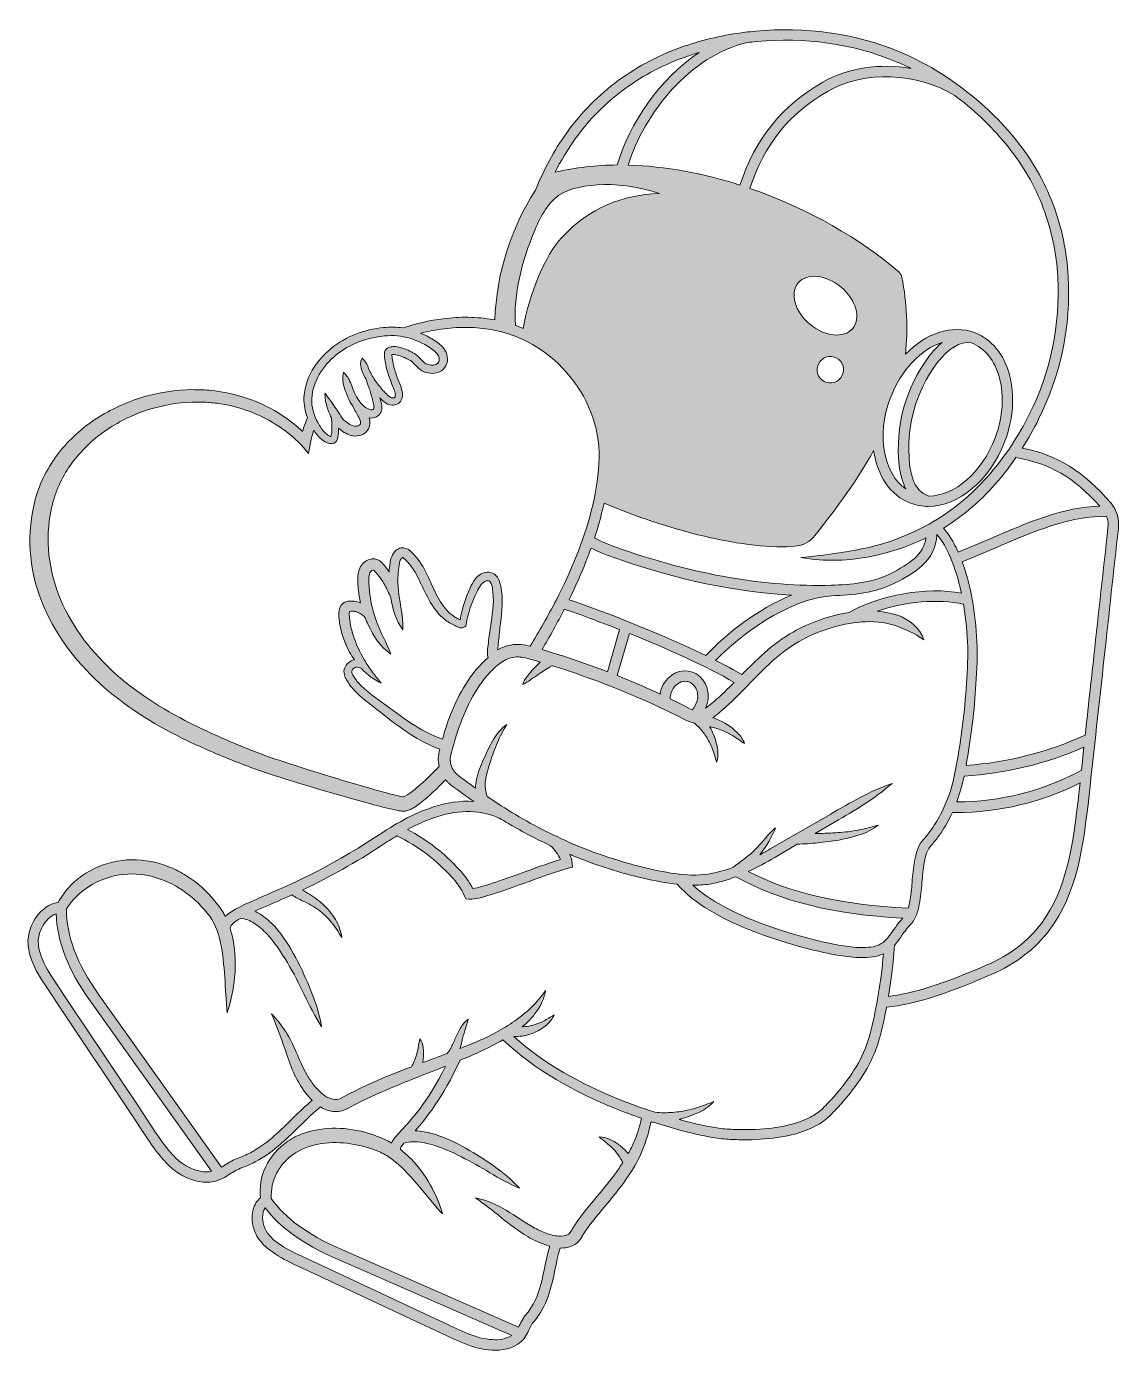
# Model space of a CAD drawing. Extents: x -1 to 610, y 0 to 740.
import ezdxf

# ---------------------------------------------------------------- set-up
doc = ezdxf.new("R2010")
doc.units = 0
doc.header["$MEASUREMENT"] = 0
doc.layers.add('Layer 1', color=7, linetype='Continuous')

# ---------------------------------------------------------------- blocks, each defined once
blk = doc.blocks.new('block 3')
at = {"layer": 'Layer 1'}
h = blk.add_hatch(color=7, dxfattribs=at)
h.dxf.hatch_style = 2
edge = h.paths.add_edge_path()
edge.add_spline(control_points=[(605.74, 473.4), (590.13, 491.4), (575.84, 500.4), (556.06, 504.27), (559.37, 509.47), (562.42, 514.84), (565.19, 520.35), (577.57, 545.06), (583.29, 572.57), (581.78, 600.16), (581.01, 613.95), (578.16, 627.54), (573.32, 640.48), (568.42, 653.43), (561.49, 665.51), (552.8, 676.28), (544.19, 687), (534.28, 696.61), (523.3, 704.89), (522.77, 705.3), (522.22, 705.69), (521.69, 706.09), (521.69, 706.09), (521.59, 706.14), (521.59, 706.14), (511.18, 714.02), (499.83, 720.57), (487.8, 725.63), (462.42, 736.33), (434.36, 739.95), (407.09, 737.36), (405.09, 737.17), (403.09, 736.94), (401.14, 736.69), (389.48, 735.3), (378, 732.67), (366.9, 728.86), (353.85, 724.38), (341.54, 717.97), (330.37, 709.86), (319.23, 701.68), (309.44, 691.79), (301.37, 680.57), (294.27, 670.62), (288.4, 659.85), (283.9, 648.48), (269.96, 626.77), (262.1, 601.71), (261.14, 575.92), (261.14, 575.92), (260.29, 576.1), (260.29, 576.1), (255.66, 576.87), (250.98, 577.3), (246.29, 577.4), (241.61, 577.43), (236.93, 577.17), (232.29, 576.6), (224.65, 575.6), (217.12, 573.86), (209.81, 571.42), (206.21, 571.93), (202.57, 572), (198.95, 571.65), (193.62, 571.17), (188.39, 569.93), (183.42, 567.97), (173.53, 564.08), (164.54, 557.19), (159.1, 547.74), (156.32, 542.99), (154.72, 537.65), (154.42, 532.16), (154.35, 528.48), (155, 524.83), (156.33, 521.4), (155.3, 518.82), (154.4, 516.18), (153.64, 513.51), (150.53, 516.48), (147.19, 519.18), (143.64, 521.6), (138.63, 525.04), (133.27, 527.94), (127.64, 530.23), (119.18, 533.67), (110.24, 535.81), (101.14, 536.59), (98.14, 536.88), (95.07, 536.82), (92.04, 536.94), (82.59, 536.81), (73.19, 535.37), (64.13, 532.68), (55.05, 529.91), (46.39, 525.91), (38.4, 520.79), (30.33, 515.55), (23.17, 509.03), (17.2, 501.48), (11.22, 493.79), (6.81, 485), (4.2, 475.61), (-0.73, 456.83), (0.46, 436.97), (7.6, 418.91), (14.6, 401.02), (26.3, 385.53), (40.1, 372.85), (53.9, 360.17), (70, 350.16), (86.54, 341.99), (94.84, 337.91), (103.29, 334.23), (111.79, 330.79), (120.29, 327.35), (129.02, 324.09), (137.72, 321.32), (155.14, 315.71), (172.62, 310.59), (190.25, 305.78), (194.67, 304.59), (199.08, 303.43), (203.62, 302.37), (204.74, 302.1), (205.89, 301.84), (207.13, 301.62), (207.9, 301.44), (208.68, 301.33), (209.46, 301.29), (210, 301.23), (210.53, 301.23), (211.07, 301.29), (211.51, 301.4), (211.95, 301.53), (212.39, 301.66), (213.15, 301.88), (213.88, 302.19), (214.56, 302.58), (215.18, 302.88), (215.77, 303.21), (216.35, 303.58), (217.42, 304.25), (218.45, 304.97), (219.44, 305.74), (224.47, 309.76), (229.2, 314.14), (233.58, 318.86), (233.96, 318.41), (234.34, 317.97), (234.77, 317.55), (235.2, 317.13), (235.48, 316.86), (235.87, 316.55), (236.26, 316.24), (236.64, 315.93), (236.94, 315.71), (241, 312.64), (245.14, 309.71), (249.32, 306.79), (241.71, 307.16), (234.09, 306.1), (226.87, 303.66), (214.46, 299.6), (205.67, 294.17), (194.6, 286.94), (167.41, 269.18), (145.88, 259.87), (131.6, 253.72), (121.6, 249.39), (114.37, 246.26), (110.45, 242.42), (110.11, 243.1), (109.77, 243.78), (109.39, 244.42), (108.47, 246.01), (107.43, 247.53), (106.3, 248.97), (102.03, 254.67), (96.86, 259.64), (91, 263.68), (88.06, 265.7), (84.96, 267.48), (81.73, 269), (78.45, 270.47), (75.06, 271.66), (71.58, 272.55), (64.54, 274.36), (57.2, 274.63), (50.05, 273.33), (42.91, 272.06), (36.14, 269.25), (30.21, 265.09), (27.26, 263.02), (24.57, 260.59), (22.21, 257.87), (20.21, 255.53), (18.46, 252.99), (17, 250.28), (14.11, 249.85), (11.38, 248.64), (9.12, 246.79), (4.03, 242.58), (0.8, 236.54), (0.12, 229.97), (0.06, 229.12), (0.06, 228.28), (0.12, 227.43), (0.19, 226.63), (0.21, 225.83), (0.35, 225.05), (0.57, 223.48), (0.9, 221.93), (1.35, 220.41), (3.14, 214.41), (6.35, 209.2), (9.47, 204.35), (9.47, 204.35), (19.04, 190.02), (19.04, 190.02), (19.04, 190.02), (57.26, 132.83), (57.26, 132.83), (57.26, 132.83), (66.82, 118.53), (66.82, 118.53), (69.93, 113.53), (73.51, 108.83), (77.51, 104.5), (81.81, 99.91), (87.26, 96.57), (93.29, 94.8), (96.43, 93.92), (99.72, 93.68), (102.96, 94.1), (104.66, 94.32), (106.32, 94.79), (107.88, 95.5), (109.31, 96.16), (110.69, 96.92), (112.01, 97.77), (114.18, 99.3), (116.5, 100.61), (118.94, 101.68), (121.78, 102.66), (124.53, 103.85), (127.19, 105.25), (132.44, 108.1), (137.33, 111.55), (141.77, 115.54), (149.5, 122.3), (156.1, 129.93), (163.64, 135.93), (165.45, 134.83), (167.43, 134.05), (169.51, 133.64), (172.27, 133.08), (175.14, 133.39), (177.72, 134.53), (177.72, 134.53), (183.45, 137.53), (183.45, 137.53), (190.81, 141.33), (198.45, 144.61), (206.15, 147.85), (215.15, 151.64), (224.43, 155.09), (233.65, 158.74), (223.25, 138.11), (214.24, 128.49), (208.65, 122.53), (206.36, 120.1), (204.36, 117.97), (203.3, 115.79), (202.01, 116.59), (200.68, 117.3), (199.3, 117.93), (193.7, 120.48), (187.79, 122.26), (181.72, 123.23), (175.59, 124.27), (169.33, 124.34), (163.17, 123.44), (160.05, 122.96), (156.98, 122.2), (154, 121.16), (150.98, 120.06), (148.11, 118.59), (145.44, 116.79), (140.03, 113.18), (135.7, 108.18), (132.91, 102.3), (130.39, 96.96), (129.42, 91.02), (130.13, 85.16), (128.12, 83.5), (126.69, 81.25), (126.03, 78.73), (125.28, 75.85), (125.22, 72.83), (125.85, 69.92), (126.42, 67.04), (127.61, 64.31), (129.32, 61.92), (130.99, 59.71), (132.95, 57.73), (135.15, 56.04), (139.35, 52.92), (143.88, 50.27), (148.66, 48.16), (148.66, 48.16), (162.28, 41.77), (162.28, 41.77), (162.28, 41.77), (216.71, 16.29), (216.71, 16.29), (216.71, 16.29), (230.31, 9.92), (230.31, 9.92), (234.85, 7.83), (239.31, 5.6), (244.18, 3.69), (249.1, 1.61), (254.34, 0.35), (259.67, -0.01), (265.07, -0.2), (271.02, 0.64), (275.86, 4.75), (278.38, 7.03), (279.46, 9.83), (280.52, 11.97), (280.97, 12.97), (281.51, 13.93), (282.11, 14.84), (282.55, 15.5), (283.58, 16.58), (284.38, 17.66), (287.6, 21.94), (290.04, 26.76), (291.58, 31.89), (294.33, 40.53), (295.15, 49.3), (297.66, 57.09), (297.66, 57.09), (298.05, 57.09), (298.05, 57.09), (299.94, 57.06), (301.82, 57.36), (303.61, 57.98), (305.71, 58.69), (307.52, 60.04), (308.81, 61.84), (308.81, 61.84), (309.55, 63.01), (309.55, 63.01), (309.55, 63.01), (310.1, 63.92), (310.1, 63.92), (310.46, 64.54), (310.88, 65.13), (311.26, 65.74), (312.06, 66.93), (312.9, 68.12), (313.76, 69.29), (320.76, 78.65), (329.31, 87.42), (336.13, 97.82), (342.21, 106.76), (346.37, 116.87), (348.35, 127.5), (348.82, 127.5), (349.3, 127.44), (349.77, 127.42), (354.66, 125.85), (359.58, 124.42), (364.55, 123.05), (370.67, 121.43), (376.81, 119.97), (383.12, 118.85), (384.72, 118.59), (386.27, 118.31), (388.02, 118.16), (389.61, 118.03), (391.2, 117.92), (392.79, 117.83), (395.97, 117.66), (399.16, 117.59), (402.36, 117.62), (408.78, 117.65), (415.19, 118.2), (421.53, 119.26), (428.01, 120.28), (434.31, 122.27), (440.2, 125.16), (443.26, 126.69), (446.07, 128.68), (448.54, 131.05), (450.83, 133.34), (452.98, 135.64), (455.11, 138.05), (459.38, 142.84), (463.28, 147.96), (466.76, 153.35), (470.33, 158.81), (473.18, 164.72), (475.23, 170.91), (477.06, 177.02), (478.57, 183.22), (479.75, 189.48), (479.9, 190.25), (480.02, 191.03), (480.17, 191.81), (496.3, 192.81), (520.48, 202.02), (538.65, 209.95), (552.43, 215.95), (563.46, 224.42), (571.44, 235.08), (586.44, 255.03), (590.27, 280.94), (593.44, 310.29), (596.23, 335.76), (599.07, 361.61), (601.91, 387.46), (604.55, 411.46), (607.19, 435.52), (609.79, 459.25), (610.45, 464.32), (608.99, 469.45), (605.74, 473.4)], knot_values=[0, 0, 0, 0, 1, 1, 1, 2, 2, 2, 3, 3, 3, 4, 4, 4, 5, 5, 5, 6, 6, 6, 7, 7, 7, 8, 8, 8, 9, 9, 9, 10, 10, 10, 11, 11, 11, 12, 12, 12, 13, 13, 13, 14, 14, 14, 15, 15, 15, 16, 16, 16, 17, 17, 17, 18, 18, 18, 19, 19, 19, 20, 20, 20, 21, 21, 21, 22, 22, 22, 23, 23, 23, 24, 24, 24, 25, 25, 25, 26, 26, 26, 27, 27, 27, 28, 28, 28, 29, 29, 29, 30, 30, 30, 31, 31, 31, 32, 32, 32, 33, 33, 33, 34, 34, 34, 35, 35, 35, 36, 36, 36, 37, 37, 37, 38, 38, 38, 39, 39, 39, 40, 40, 40, 41, 41, 41, 42, 42, 42, 43, 43, 43, 44, 44, 44, 45, 45, 45, 46, 46, 46, 47, 47, 47, 48, 48, 48, 49, 49, 49, 50, 50, 50, 51, 51, 51, 52, 52, 52, 53, 53, 53, 54, 54, 54, 55, 55, 55, 56, 56, 56, 57, 57, 57, 58, 58, 58, 59, 59, 59, 60, 60, 60, 61, 61, 61, 62, 62, 62, 63, 63, 63, 64, 64, 64, 65, 65, 65, 66, 66, 66, 67, 67, 67, 68, 68, 68, 69, 69, 69, 70, 70, 70, 71, 71, 71, 72, 72, 72, 73, 73, 73, 74, 74, 74, 75, 75, 75, 76, 76, 76, 77, 77, 77, 78, 78, 78, 79, 79, 79, 80, 80, 80, 81, 81, 81, 82, 82, 82, 83, 83, 83, 84, 84, 84, 85, 85, 85, 86, 86, 86, 87, 87, 87, 88, 88, 88, 89, 89, 89, 90, 90, 90, 91, 91, 91, 92, 92, 92, 93, 93, 93, 94, 94, 94, 95, 95, 95, 96, 96, 96, 97, 97, 97, 98, 98, 98, 99, 99, 99, 100, 100, 100, 101, 101, 101, 102, 102, 102, 103, 103, 103, 104, 104, 104, 105, 105, 105, 106, 106, 106, 107, 107, 107, 108, 108, 108, 109, 109, 109, 110, 110, 110, 111, 111, 111, 112, 112, 112, 113, 113, 113, 114, 114, 114, 115, 115, 115, 116, 116, 116, 117, 117, 117, 118, 118, 118, 119, 119, 119, 120, 120, 120, 121, 121, 121, 122, 122, 122, 123, 123, 123, 124, 124, 124, 125, 125, 125, 126, 126, 126, 127, 127, 127, 128, 128, 128, 129, 129, 129, 130, 130, 130, 131, 131, 131, 132, 132, 132, 133, 133, 133, 134, 134, 134, 135, 135, 135, 136, 136, 136, 137, 137, 137, 138, 138, 138, 139, 139, 139, 140, 140, 140, 141, 141, 141, 142, 142, 142, 143, 143, 143, 143], degree=3, periodic=1)
edge = h.paths.add_edge_path()
edge.add_spline(control_points=[(599.38, 471.79), (599.38, 471.79), (599.34, 471.79), (599.34, 471.79), (579.66, 471.54), (558.56, 462.44), (538.07, 453.59), (532.19, 451.05), (526.07, 448.42), (520.25, 446.1), (519.5, 447.8), (518.68, 449.48), (517.78, 451.1), (516.16, 454.09), (514.23, 456.9), (512.01, 459.48), (523.53, 466.66), (533.86, 475.6), (542.62, 485.97), (546.16, 490.13), (549.47, 494.47), (552.56, 498.97), (571.37, 495.75), (584.88, 487.91), (599.38, 471.79)], knot_values=[0, 0, 0, 0, 1, 1, 1, 2, 2, 2, 3, 3, 3, 4, 4, 4, 5, 5, 5, 6, 6, 6, 7, 7, 7, 8, 8, 8, 8], degree=3, periodic=1)
edge = h.paths.add_edge_path()
edge.add_spline(control_points=[(378.77, 372.64), (375.8, 378.88), (368.33, 381.52), (362.09, 378.55), (361.37, 378.2), (360.69, 377.79), (360.05, 377.32), (356.93, 375.1), (354.72, 371.82), (353.82, 368.09), (353.71, 367.65), (353.63, 367.22), (353.55, 366.78), (345.66, 370.45), (337.66, 373.89), (329.55, 377.11), (329.55, 377.11), (336.41, 400.64), (336.41, 400.64), (357.36, 392.2), (379.59, 382.24), (395.04, 373.31), (391.41, 369.64), (387.76, 366.06), (383.91, 362.8), (382.72, 361.8), (381.52, 360.8), (380.28, 359.8), (380.28, 359.8), (378.99, 358.85), (378.99, 358.85), (379.37, 359.73), (379.68, 360.63), (379.92, 361.56), (380.89, 365.27), (380.48, 369.21), (378.77, 372.64)], knot_values=[0, 0, 0, 0, 1, 1, 1, 2, 2, 2, 3, 3, 3, 4, 4, 4, 5, 5, 5, 6, 6, 6, 7, 7, 7, 8, 8, 8, 9, 9, 9, 10, 10, 10, 11, 11, 11, 12, 12, 12, 12], degree=3, periodic=1)
edge = h.paths.add_edge_path()
edge.add_spline(control_points=[(374.28, 362.98), (374.28, 362.98), (374.24, 362.98), (374.24, 362.98), (373.78, 361.09), (372.8, 359.38), (371.4, 358.03), (371.4, 358.03), (370.65, 358.39), (370.65, 358.39), (366.87, 360.39), (363.05, 362.23), (359.21, 364.08), (359.2, 364.95), (359.3, 365.82), (359.5, 366.67), (360.05, 369.03), (361.43, 371.11), (363.4, 372.52), (364.61, 373.4), (366.06, 373.88), (367.55, 373.9), (368.07, 373.9), (368.59, 373.84), (369.09, 373.71), (371.05, 373.18), (372.69, 371.82), (373.56, 369.98), (374.63, 367.81), (374.89, 365.32), (374.28, 362.98)], knot_values=[0, 0, 0, 0, 1, 1, 1, 2, 2, 2, 3, 3, 3, 4, 4, 4, 5, 5, 5, 6, 6, 6, 7, 7, 7, 8, 8, 8, 9, 9, 9, 10, 10, 10, 10], degree=3, periodic=1)
edge = h.paths.add_edge_path()
edge.add_spline(control_points=[(330.92, 402.82), (330.92, 402.82), (324.06, 379.25), (324.06, 379.25), (315.67, 382.47), (307.2, 385.47), (298.65, 388.25), (295.59, 389.16), (292.48, 390.16), (289.36, 391.09), (289.36, 391.09), (289.32, 391.09), (289.32, 391.09), (289.32, 391.09), (287.54, 391.61), (287.54, 391.61), (291.94, 399.02), (296.1, 406.58), (300.01, 414.27), (308.81, 411.27), (319.55, 407.27), (330.92, 402.82)], knot_values=[0, 0, 0, 0, 1, 1, 1, 2, 2, 2, 3, 3, 3, 4, 4, 4, 5, 5, 5, 6, 6, 6, 7, 7, 7, 7], degree=3, periodic=1)
edge = h.paths.add_edge_path()
edge.add_spline(control_points=[(302.74, 419.53), (302.74, 419.53), (302.74, 419.62), (302.74, 419.62), (306.21, 426.73), (309.43, 433.98), (312.31, 441.37), (313.23, 443.69), (314.1, 446.02), (314.95, 448.37), (319.64, 446.08), (324.47, 444.11), (329.42, 442.47), (363.42, 430.57), (396.17, 423.74), (427.05, 422.05), (408.33, 414.48), (390.81, 400.65), (379.09, 388.29), (379.09, 388.29), (379.05, 388.29), (379.05, 388.29), (354.39, 400.29), (323.45, 412.4), (302.74, 419.53)], knot_values=[0, 0, 0, 0, 1, 1, 1, 2, 2, 2, 3, 3, 3, 4, 4, 4, 5, 5, 5, 6, 6, 6, 7, 7, 7, 8, 8, 8, 8], degree=3, periodic=1)
edge = h.paths.add_edge_path()
edge.add_spline(control_points=[(384.61, 385.61), (398.01, 399.25), (424.16, 419.69), (449.52, 421.76), (460.93, 422.09), (474.14, 423.24), (485.69, 429.23), (494.28, 433.69), (508.13, 440.89), (508.24, 456.05), (512.5, 451.05), (515.51, 444.76), (517.82, 438.32), (519.55, 433.38), (520.94, 428.34), (522, 423.22), (502.55, 426.76), (476.6, 422.34), (459.24, 412.33), (448.23, 410.6), (437.62, 406.91), (427.9, 401.45), (422.09, 398.13), (416.67, 394.18), (411.72, 389.68), (407.37, 385.79), (403.31, 381.68), (399.31, 377.61), (394.93, 380.19), (389.96, 382.87), (384.61, 385.61)], knot_values=[0, 0, 0, 0, 1, 1, 1, 2, 2, 2, 3, 3, 3, 4, 4, 4, 5, 5, 5, 6, 6, 6, 7, 7, 7, 8, 8, 8, 9, 9, 9, 10, 10, 10, 10], degree=3, periodic=1)
edge = h.paths.add_edge_path()
edge.add_spline(control_points=[(519.75, 700.28), (530.35, 692.28), (539.91, 683), (548.22, 672.64), (556.53, 662.36), (563.15, 650.83), (567.84, 638.47), (572.47, 626.08), (575.2, 613.06), (575.94, 599.86), (577.4, 573.28), (571.91, 546.77), (560, 522.96), (554.06, 511.11), (546.7, 500.03), (538.08, 489.96), (529.48, 479.94), (519.42, 471.28), (508.22, 464.29), (496.96, 457.39), (484.69, 452.29), (471.86, 449.16), (458.99, 446.02), (445.78, 444.52), (432.24, 443.1), (445.77, 440.77), (459.62, 441.09), (473.03, 444.04), (483.13, 446.17), (492.93, 449.53), (502.21, 454.04), (501.04, 444.65), (492.5, 439.35), (482.99, 434.41), (472.46, 428.94), (459.99, 427.89), (449.25, 427.59), (412.69, 426.59), (373.03, 433.42), (331.35, 448.01), (326.39, 449.66), (321.55, 451.66), (316.88, 454.01), (318.38, 458.52), (319.74, 463.09), (320.88, 467.72), (321.36, 469.61), (321.81, 471.51), (322.23, 473.44), (355.58, 459.18), (402.69, 446.44), (429.98, 449.56), (433.99, 450.09), (437.63, 452.18), (440.11, 455.38), (453.11, 471.72), (464.31, 487.17), (472.96, 502.91), (474.96, 488.97), (482.3, 477.7), (493.66, 473.44), (496.8, 472.27), (500.13, 471.67), (503.48, 471.68), (520.31, 471.68), (538.13, 486.13), (546.35, 508.06), (551.06, 520.63), (551.98, 533.8), (548.94, 545.14), (545.81, 556.83), (538.87, 565.23), (529.38, 568.79), (516.7, 573.54), (502.09, 568.37), (490.78, 556.79), (492.25, 571.07), (491.58, 585.49), (488.78, 599.57), (488.56, 600.79), (487.94, 601.9), (487.01, 602.72), (466.2, 620.85), (436.46, 638.16), (403.77, 649.43), (412.06, 674.43), (425.33, 690.9), (447.51, 703.8), (467.59, 715.47), (497.33, 714.4), (518.35, 701.28), (518.81, 700.93), (519.29, 700.59), (519.75, 700.28)], knot_values=[0, 0, 0, 0, 1, 1, 1, 2, 2, 2, 3, 3, 3, 4, 4, 4, 5, 5, 5, 6, 6, 6, 7, 7, 7, 8, 8, 8, 9, 9, 9, 10, 10, 10, 11, 11, 11, 12, 12, 12, 13, 13, 13, 14, 14, 14, 15, 15, 15, 16, 16, 16, 17, 17, 17, 18, 18, 18, 19, 19, 19, 20, 20, 20, 21, 21, 21, 22, 22, 22, 23, 23, 23, 24, 24, 24, 25, 25, 25, 26, 26, 26, 27, 27, 27, 28, 28, 28, 29, 29, 29, 30, 30, 30, 31, 31, 31, 31], degree=3, periodic=1)
edge = h.paths.add_edge_path()
edge.add_spline(control_points=[(437.31, 573.47), (428.91, 580.47), (426, 590.87), (430.8, 596.61), (435.6, 602.35), (446.32, 601.3), (454.73, 594.26), (463.14, 587.22), (466.05, 576.86), (461.24, 571.12), (456.43, 565.38), (445.72, 566.43), (437.31, 573.47)], knot_values=[0, 0, 0, 0, 1, 1, 1, 2, 2, 2, 3, 3, 3, 4, 4, 4, 4], degree=3, periodic=1)
edge = h.paths.add_edge_path()
edge.add_spline(control_points=[(454.42, 543.35), (454.42, 543.35), (454.42, 543.35), (454.42, 543.35), (454.42, 543.35), (454.42, 543.35), (454.42, 543.35), (451.8, 540.22), (447.14, 539.8), (444.01, 542.42), (440.88, 545.04), (440.46, 549.7), (443.08, 552.83), (445.7, 555.96), (450.36, 556.38), (453.49, 553.76), (453.49, 553.76), (453.5, 553.75), (453.5, 553.75), (456.63, 551.13), (457.04, 546.48), (454.42, 543.35)], knot_values=[0, 0, 0, 0, 1, 1, 1, 2, 2, 2, 3, 3, 3, 4, 4, 4, 5, 5, 5, 6, 6, 6, 7, 7, 7, 7], degree=3, periodic=1)
edge = h.paths.add_edge_path()
edge.add_spline(control_points=[(503.89, 555.43), (503.89, 555.43), (503.91, 555.45), (503.91, 555.45), (490.75, 538.07), (484.8, 516.29), (487.3, 494.64), (487.7, 490.05), (488.95, 485.57), (490.98, 481.44), (478.49, 490.06), (474.44, 511.29), (482.23, 532.07), (488.23, 547.99), (499.57, 559.57), (511.34, 563.35), (508.56, 561), (506.06, 558.35), (503.89, 555.43)], knot_values=[0, 0, 0, 0, 1, 1, 1, 2, 2, 2, 3, 3, 3, 4, 4, 4, 5, 5, 5, 6, 6, 6, 6], degree=3, periodic=1)
edge = h.paths.add_edge_path()
edge.add_spline(control_points=[(527.62, 563.13), (535.15, 560.2), (540.73, 553.27), (543.33, 543.56), (546.05, 533.39), (545.19, 521.49), (540.91, 510.06), (533.61, 490.58), (518.23, 477.6), (503.91, 477.45), (503.91, 477.45), (503.91, 477.45), (503.91, 477.45), (500.56, 478.49), (497.78, 480.84), (496.22, 483.98), (494.22, 487.65), (493.49, 491.98), (493.09, 495.31), (490.78, 515.46), (496.32, 535.72), (508.55, 551.89), (514.9, 560.21), (521.31, 563.98), (527.62, 563.13)], knot_values=[0, 0, 0, 0, 1, 1, 1, 2, 2, 2, 3, 3, 3, 4, 4, 4, 5, 5, 5, 6, 6, 6, 7, 7, 7, 8, 8, 8, 8], degree=3, periodic=1)
edge = h.paths.add_edge_path()
edge.add_spline(control_points=[(402.24, 730.93), (404.04, 731.15), (405.84, 731.36), (407.64, 731.53), (434.05, 734.04), (461.13, 730.53), (485.55, 720.25), (488.33, 719.09), (491.06, 717.84), (493.75, 716.51), (476.56, 719.41), (458.46, 716.93), (444.57, 708.86), (421.37, 695.37), (406.93, 677.47), (398.22, 651.27), (377.9, 657.78), (356.6, 661.91), (335.68, 662.46), (344.88, 691.47), (370.15, 723.59), (402.24, 730.93)], knot_values=[0, 0, 0, 0, 1, 1, 1, 2, 2, 2, 3, 3, 3, 4, 4, 4, 5, 5, 5, 6, 6, 6, 7, 7, 7, 7], degree=3, periodic=1)
edge = h.paths.add_edge_path()
edge.add_spline(control_points=[(306.1, 677.1), (313.82, 687.83), (323.17, 697.28), (333.83, 705.1), (344.53, 712.88), (356.32, 719.03), (368.83, 723.33), (371.02, 724.09), (373.24, 724.79), (375.46, 725.44), (353.13, 710.67), (336.46, 685.51), (329.6, 662.53), (317.89, 662.49), (306.23, 661.12), (294.83, 658.44), (298.09, 664.94), (301.86, 671.18), (306.1, 677.1)], knot_values=[0, 0, 0, 0, 1, 1, 1, 2, 2, 2, 3, 3, 3, 4, 4, 4, 5, 5, 5, 6, 6, 6, 6], degree=3, periodic=1)
edge = h.paths.add_edge_path()
edge.add_spline(control_points=[(283.1, 625.1), (286.28, 632.81), (290.1, 640.68), (296.91, 645.56), (304.64, 651.13), (327.58, 655.3), (353.23, 646.56), (332.66, 645.79), (314.11, 638.83), (298.35, 621.79), (289.6, 612.32), (280.3, 590.59), (276.99, 571.12), (275.99, 571.56), (274.94, 571.98), (273.91, 572.39), (273.91, 572.39), (272.72, 572.79), (272.72, 572.79), (271.42, 590.36), (276.28, 608.55), (283.11, 625.09), (283.11, 625.09), (283.1, 625.1), (283.1, 625.1)], knot_values=[0, 0, 0, 0, 1, 1, 1, 2, 2, 2, 3, 3, 3, 4, 4, 4, 5, 5, 5, 6, 6, 6, 7, 7, 7, 8, 8, 8, 8], degree=3, periodic=1)
edge = h.paths.add_edge_path()
edge.add_spline(control_points=[(158.76, 531.92), (159.09, 536.7), (160.54, 541.32), (163, 545.43), (167.85, 553.79), (176, 560.06), (185.07, 563.6), (189.64, 565.38), (194.44, 566.5), (199.32, 566.93), (204.12, 567.44), (208.98, 567.03), (213.63, 565.71), (218.24, 564.25), (222.59, 562.06), (226.51, 559.22), (228.35, 557.86), (229.73, 556.28), (230, 554.62), (230.41, 553.11), (229.6, 551.54), (228.13, 551.01), (226.32, 550.41), (224.35, 550.56), (222.66, 551.43), (221.08, 552.23), (219.76, 554.43), (217.23, 556.43), (216.91, 556.67), (216.58, 556.9), (216.23, 557.1), (216.23, 557.1), (215.34, 557.58), (215.34, 557.58), (214.75, 557.9), (214.15, 558.2), (213.54, 558.49), (212.31, 559.08), (211.04, 559.6), (209.74, 560.04), (208.36, 560.52), (206.93, 560.83), (205.47, 560.97), (204.62, 561.04), (203.77, 560.99), (202.93, 560.82), (202.45, 560.72), (201.98, 560.57), (201.54, 560.36), (200.85, 560.05), (200.27, 559.53), (199.88, 558.89), (199.53, 558.28), (199.36, 557.59), (199.37, 556.89), (199.36, 556.5), (199.38, 556.11), (199.43, 555.73), (199.43, 555.05), (199.56, 554.38), (199.65, 553.73), (199.83, 552.39), (200.09, 551.07), (200.4, 549.73), (201.02, 547.16), (201.81, 544.62), (202.76, 542.15), (203.22, 540.93), (203.7, 539.72), (204.19, 538.52), (204.68, 537.47), (205.07, 536.37), (205.35, 535.25), (205.6, 534.5), (205.6, 533.69), (205.35, 532.94), (205.09, 532.48), (204.57, 532.24), (204.05, 532.33), (202.7, 532.27), (200.93, 534.03), (199.22, 535.86), (197.53, 537.65), (195.98, 539.55), (194.57, 541.57), (193.17, 543.56), (191.95, 545.68), (190.94, 547.9), (190.44, 549), (190.09, 550.14), (189.52, 551.21), (188.87, 552.43), (188.02, 553.52), (187, 554.45), (187, 554.45), (186.16, 552.94), (186.16, 552.94), (186.16, 552.94), (186.43, 553.16), (186.43, 553.16), (186.12, 552.19), (186.02, 551.17), (186.14, 550.16), (186.36, 548.82), (186.78, 547.51), (187.38, 546.29), (187.86, 545.18), (188.38, 544.11), (189, 543.06), (189.4, 541.87), (189.81, 540.72), (190.22, 539.51), (190.99, 537.31), (191.77, 535.06), (192.37, 532.96), (192.68, 531.83), (192.97, 530.74), (193.18, 529.68), (193.39, 528.72), (193.5, 527.74), (193.52, 526.75), (193.52, 526.52), (193.47, 526.3), (193.36, 526.1), (193.28, 525.99), (193.17, 525.9), (193.04, 525.85), (192.79, 525.74), (192.52, 525.68), (192.25, 525.67), (191.91, 525.66), (191.58, 525.7), (191.25, 525.79), (187.85, 526.89), (185.01, 530.39), (183.11, 534.34), (181.87, 536.71), (181.11, 539.34), (179.95, 541.85), (179.13, 543.68), (177.97, 545.34), (176.55, 546.76), (175.82, 543.53), (176.07, 540.15), (177.27, 537.06), (177.79, 535.51), (178.42, 533.98), (179.06, 532.43), (179.79, 530.79), (180.67, 529.22), (181.68, 527.73), (182.75, 525.56), (183.91, 523.46), (185.07, 521.5), (187.07, 517.69), (185.91, 516.32), (182.68, 516.5), (180.89, 516.99), (179.22, 517.86), (177.79, 519.05), (177.02, 519.49), (176.38, 520.11), (175.9, 520.85), (175.31, 521.68), (174.73, 522.62), (174.13, 523.56), (173.37, 524.78), (172.54, 525.98), (171.73, 527.19), (170, 529.75), (168.19, 532.3), (166.2, 534.89), (166.1, 532.46), (166.44, 530.03), (167.2, 527.72), (167.84, 525.48), (168.69, 523.31), (169.73, 521.23), (169.9, 519.99), (170.01, 518.75), (170.05, 517.5), (170.05, 516.28), (170.05, 515.06), (169.99, 513.86), (169.93, 512.82), (169.78, 511.79), (169.52, 510.78), (169.52, 510.78), (169.4, 510.78), (169.4, 510.78), (169.22, 510.85), (169.06, 510.78), (168.85, 510.93), (167.93, 511.35), (167.1, 511.94), (166.39, 512.66), (164.74, 514.33), (163.35, 516.25), (162.28, 518.34), (160, 522.58), (158.53, 527.39), (158.76, 531.92)], knot_values=[0, 0, 0, 0, 1, 1, 1, 2, 2, 2, 3, 3, 3, 4, 4, 4, 5, 5, 5, 6, 6, 6, 7, 7, 7, 8, 8, 8, 9, 9, 9, 10, 10, 10, 11, 11, 11, 12, 12, 12, 13, 13, 13, 14, 14, 14, 15, 15, 15, 16, 16, 16, 17, 17, 17, 18, 18, 18, 19, 19, 19, 20, 20, 20, 21, 21, 21, 22, 22, 22, 23, 23, 23, 24, 24, 24, 25, 25, 25, 26, 26, 26, 27, 27, 27, 28, 28, 28, 29, 29, 29, 30, 30, 30, 31, 31, 31, 32, 32, 32, 33, 33, 33, 34, 34, 34, 35, 35, 35, 36, 36, 36, 37, 37, 37, 38, 38, 38, 39, 39, 39, 40, 40, 40, 41, 41, 41, 42, 42, 42, 43, 43, 43, 44, 44, 44, 45, 45, 45, 46, 46, 46, 47, 47, 47, 48, 48, 48, 49, 49, 49, 50, 50, 50, 51, 51, 51, 52, 52, 52, 53, 53, 53, 54, 54, 54, 55, 55, 55, 56, 56, 56, 57, 57, 57, 58, 58, 58, 59, 59, 59, 60, 60, 60, 61, 61, 61, 62, 62, 62, 63, 63, 63, 64, 64, 64, 65, 65, 65, 66, 66, 66, 67, 67, 67, 67], degree=3, periodic=1)
edge = h.paths.add_edge_path()
edge.add_spline(control_points=[(229.52, 331.07), (229.45, 329.44), (229.61, 327.81), (229.99, 326.23), (225.27, 321.14), (220.16, 316.44), (214.69, 312.16), (213.28, 311.02), (211.72, 310.07), (210.05, 309.36), (209.94, 309.34), (209.84, 309.3), (209.74, 309.25), (209.64, 309.25), (209.68, 309.34), (209.65, 309.33), (209.82, 309.33), (209.09, 309.43), (208.65, 309.54), (207.65, 309.73), (206.58, 309.99), (205.5, 310.26), (201.19, 311.31), (196.82, 312.52), (192.5, 313.74), (175.09, 318.74), (157.7, 324.02), (140.57, 329.74), (131.96, 332.59), (123.72, 335.74), (115.36, 339.29), (107, 342.84), (98.85, 346.47), (90.87, 350.51), (74.94, 358.6), (59.76, 368.1), (46.87, 380.12), (33.98, 392.14), (23.33, 406.42), (17.17, 422.57), (11.01, 438.72), (9.5, 456.57), (13.87, 473), (15.95, 481.25), (19.62, 489.01), (24.66, 495.86), (29.82, 502.76), (36.03, 508.8), (43.08, 513.76), (50.26, 518.71), (58.1, 522.63), (66.38, 525.38), (74.71, 528.09), (83.38, 529.66), (92.13, 530.02), (94.95, 529.93), (97.78, 530.02), (100.58, 529.81), (103.39, 529.62), (106.19, 529.29), (108.96, 528.81), (120.11, 526.93), (130.75, 522.75), (140.19, 516.52), (142.54, 514.97), (144.81, 513.3), (146.99, 511.52), (149.12, 509.76), (151.12, 507.86), (152.99, 505.83), (152.99, 505.83), (156.99, 501.28), (156.99, 501.28), (156.99, 501.28), (158.09, 507.21), (158.09, 507.21), (158.56, 509.58), (159.17, 511.91), (159.91, 514.21), (160.94, 512.59), (162.16, 511.1), (163.55, 509.77), (164.66, 508.68), (165.97, 507.82), (167.4, 507.23), (167.82, 507.08), (168.26, 506.97), (168.7, 506.9), (169.18, 506.81), (169.66, 506.81), (170.14, 506.9), (170.14, 506.9), (170.89, 506.99), (170.89, 506.99), (170.89, 506.99), (170.99, 506.99), (170.99, 506.99), (170.99, 506.99), (171.26, 507.08), (171.26, 507.08), (171.44, 507.16), (171.61, 507.25), (171.77, 507.35), (171.98, 507.5), (172.18, 507.68), (172.35, 507.88), (172.7, 508.33), (172.95, 508.84), (173.11, 509.38), (173.49, 510.78), (173.7, 512.22), (173.74, 513.67), (173.74, 514.25), (173.74, 514.84), (173.74, 515.42), (173.74, 515.42), (174.42, 514.87), (174.42, 514.87), (176.48, 513.01), (178.99, 511.71), (181.7, 511.12), (183.31, 510.86), (184.96, 511.02), (186.49, 511.57), (188.24, 512.17), (189.69, 513.43), (190.54, 515.07), (191.43, 516.98), (191.54, 519.16), (190.83, 521.15), (192.26, 520.92), (193.73, 521.15), (195.03, 521.8), (195.96, 522.28), (196.73, 523.03), (197.25, 523.94), (197.69, 524.79), (197.93, 525.73), (197.93, 526.68), (197.92, 528.05), (197.73, 529.42), (197.36, 530.74), (197.21, 531.32), (197.03, 531.84), (196.86, 532.38), (197.55, 531.63), (198.29, 530.93), (199.07, 530.27), (200.35, 529.12), (201.97, 528.42), (203.69, 528.27), (204.68, 528.2), (205.68, 528.39), (206.58, 528.82), (207.54, 529.29), (208.32, 530.05), (208.83, 530.99), (209.6, 532.6), (209.77, 534.43), (209.31, 536.16), (208.99, 537.53), (208.54, 538.87), (207.97, 540.16), (207.5, 541.33), (207.04, 542.5), (206.61, 543.67), (205.75, 545.98), (205.04, 548.35), (204.47, 550.75), (204.21, 551.94), (203.98, 553.13), (203.83, 554.32), (203.76, 554.92), (203.69, 555.52), (203.65, 556.11), (203.65, 556.26), (203.65, 556.42), (203.65, 556.56), (203.65, 556.56), (203.77, 556.56), (203.77, 556.56), (204.2, 556.61), (204.62, 556.61), (205.05, 556.56), (206.14, 556.44), (207.21, 556.19), (208.24, 555.81), (209.36, 555.42), (210.46, 554.96), (211.53, 554.43), (212.07, 554.17), (212.61, 553.89), (213.15, 553.6), (213.15, 553.6), (213.95, 553.16), (213.95, 553.16), (214.13, 553.05), (214.32, 552.93), (214.51, 552.79), (216.08, 551.69), (217.46, 549.21), (220.39, 547.46), (221.8, 546.7), (223.36, 546.23), (224.96, 546.09), (226.59, 545.92), (228.24, 546.13), (229.78, 546.7), (231.52, 547.35), (232.96, 548.6), (233.84, 550.23), (234.66, 551.84), (234.92, 553.68), (234.58, 555.46), (234.29, 557.09), (233.6, 558.63), (232.58, 559.94), (231.65, 561.1), (230.58, 562.14), (229.38, 563.03), (227.2, 564.62), (224.89, 566.02), (222.48, 567.24), (221.56, 567.7), (220.61, 568.12), (219.66, 568.53), (224.03, 569.62), (228.45, 570.45), (232.92, 571.02), (237.31, 571.55), (241.72, 571.79), (246.14, 571.75), (250.53, 571.64), (254.92, 571.23), (259.25, 570.5), (263.55, 569.69), (267.78, 568.53), (271.9, 567.03), (275.98, 565.45), (279.91, 563.52), (283.67, 561.28), (298.8, 552.14), (310.24, 537.99), (316, 521.28), (318.78, 512.97), (319.93, 504.2), (319.38, 495.46), (318.84, 486.57), (317.41, 477.76), (315.11, 469.16), (310.64, 451.83), (303.67, 435.16), (295.39, 419.16), (290.88, 410.44), (286.01, 401.91), (280.86, 393.55), (280.86, 393.55), (279.78, 393.81), (279.78, 393.81), (276.11, 394.74), (272.27, 394.77), (268.59, 393.91), (266.53, 393.36), (264.55, 392.53), (262.72, 391.44), (262.81, 392.91), (263.04, 394.6), (263.21, 396.25), (263.6, 399.66), (263.88, 402.88), (264.31, 406.25), (265.09, 412.87), (265.97, 419.92), (264.45, 427.04), (264.23, 427.93), (264.07, 428.76), (263.74, 429.72), (263.4, 430.82), (262.84, 431.84), (262.1, 432.72), (261.22, 433.73), (260.04, 434.43), (258.73, 434.72), (257.55, 434.96), (256.33, 434.92), (255.17, 434.61), (254.08, 434.3), (253.06, 433.79), (252.17, 433.09), (251.36, 432.45), (250.64, 431.7), (250.03, 430.86), (248.99, 429.38), (248.09, 427.79), (247.36, 426.13), (244.67, 420.44), (242.77, 414.41), (241.7, 408.21), (241.7, 408.21), (241.25, 408.47), (241.25, 408.47), (241.25, 408.47), (240.52, 408.9), (240.52, 408.9), (240.52, 408.9), (239.78, 409.3), (239.78, 409.3), (239.37, 409.52), (238.96, 409.73), (238.57, 409.99), (236.97, 410.99), (235.52, 412.22), (234.26, 413.62), (231.69, 416.61), (229.55, 419.95), (227.9, 423.53), (226.12, 427.14), (224.58, 431.06), (222.6, 434.88), (220.67, 438.91), (218.07, 442.59), (214.92, 445.77), (213.97, 446.78), (212.83, 447.59), (211.57, 448.17), (210.64, 448.54), (209.62, 448.66), (208.63, 448.5), (207.65, 448.29), (206.75, 447.83), (206, 447.16), (204.87, 446.19), (204, 444.95), (203.47, 443.56), (203, 442.41), (202.69, 441.2), (202.54, 439.97), (202.27, 438.34), (202.09, 436.7), (202.01, 435.05), (201.06, 436.62), (199.96, 438.09), (198.72, 439.45), (197.94, 440.31), (197.04, 441.06), (196.04, 441.66), (195.59, 441.89), (195.12, 442.07), (194.63, 442.18), (194.26, 442.26), (193.87, 442.31), (193.49, 442.33), (192.75, 442.36), (192.01, 442.28), (191.3, 442.08), (188.78, 441.35), (186.7, 439.54), (185.64, 437.14), (184.81, 435.18), (184.4, 433.06), (184.46, 430.93), (184.46, 429.06), (184.62, 427.37), (184.79, 425.6), (185.05, 422.97), (185.48, 420.35), (186.07, 417.77), (184.54, 418.42), (182.9, 418.76), (181.24, 418.77), (180.32, 418.79), (179.4, 418.68), (178.5, 418.46), (177.98, 418.32), (177.47, 418.13), (176.98, 417.89), (176.67, 417.74), (176.37, 417.56), (176.1, 417.35), (175.7, 417.04), (175.36, 416.67), (175.1, 416.24), (174.13, 414.54), (173.71, 412.59), (173.87, 410.65), (173.94, 409.03), (174.19, 407.72), (174.37, 406.28), (175.32, 400.65), (177.2, 395.23), (179.94, 390.22), (180.75, 388.73), (181.64, 387.29), (182.62, 385.91), (182.62, 385.91), (182.51, 385.91), (182.51, 385.91), (181.32, 385.66), (180.21, 385.11), (179.29, 384.3), (178.39, 383.53), (177.68, 382.56), (177.21, 381.47), (176.72, 380.23), (176.65, 378.87), (177.02, 377.59), (177.29, 376.57), (177.7, 375.6), (178.23, 374.69), (179.16, 373.1), (180.22, 371.59), (181.4, 370.18), (186.12, 364.59), (192, 360.76), (197.24, 356.59), (202.48, 352.42), (207.98, 348.15), (213.84, 344.34), (219.03, 340.95), (224.57, 338.13), (230.37, 335.94), (229.9, 334.36), (229.61, 332.72), (229.52, 331.07)], knot_values=[0, 0, 0, 0, 1, 1, 1, 2, 2, 2, 3, 3, 3, 4, 4, 4, 5, 5, 5, 6, 6, 6, 7, 7, 7, 8, 8, 8, 9, 9, 9, 10, 10, 10, 11, 11, 11, 12, 12, 12, 13, 13, 13, 14, 14, 14, 15, 15, 15, 16, 16, 16, 17, 17, 17, 18, 18, 18, 19, 19, 19, 20, 20, 20, 21, 21, 21, 22, 22, 22, 23, 23, 23, 24, 24, 24, 25, 25, 25, 26, 26, 26, 27, 27, 27, 28, 28, 28, 29, 29, 29, 30, 30, 30, 31, 31, 31, 32, 32, 32, 33, 33, 33, 34, 34, 34, 35, 35, 35, 36, 36, 36, 37, 37, 37, 38, 38, 38, 39, 39, 39, 40, 40, 40, 41, 41, 41, 42, 42, 42, 43, 43, 43, 44, 44, 44, 45, 45, 45, 46, 46, 46, 47, 47, 47, 48, 48, 48, 49, 49, 49, 50, 50, 50, 51, 51, 51, 52, 52, 52, 53, 53, 53, 54, 54, 54, 55, 55, 55, 56, 56, 56, 57, 57, 57, 58, 58, 58, 59, 59, 59, 60, 60, 60, 61, 61, 61, 62, 62, 62, 63, 63, 63, 64, 64, 64, 65, 65, 65, 66, 66, 66, 67, 67, 67, 68, 68, 68, 69, 69, 69, 70, 70, 70, 71, 71, 71, 72, 72, 72, 73, 73, 73, 74, 74, 74, 75, 75, 75, 76, 76, 76, 77, 77, 77, 78, 78, 78, 79, 79, 79, 80, 80, 80, 81, 81, 81, 82, 82, 82, 83, 83, 83, 84, 84, 84, 85, 85, 85, 86, 86, 86, 87, 87, 87, 88, 88, 88, 89, 89, 89, 90, 90, 90, 91, 91, 91, 92, 92, 92, 93, 93, 93, 94, 94, 94, 95, 95, 95, 96, 96, 96, 97, 97, 97, 98, 98, 98, 99, 99, 99, 100, 100, 100, 101, 101, 101, 102, 102, 102, 103, 103, 103, 104, 104, 104, 105, 105, 105, 106, 106, 106, 107, 107, 107, 108, 108, 108, 109, 109, 109, 110, 110, 110, 111, 111, 111, 112, 112, 112, 113, 113, 113, 114, 114, 114, 115, 115, 115, 116, 116, 116, 117, 117, 117, 118, 118, 118, 119, 119, 119, 120, 120, 120, 121, 121, 121, 122, 122, 122, 123, 123, 123, 124, 124, 124, 125, 125, 125, 126, 126, 126, 127, 127, 127, 128, 128, 128, 129, 129, 129, 130, 130, 130, 131, 131, 131, 132, 132, 132, 133, 133, 133, 134, 134, 134, 135, 135, 135, 136, 136, 136, 137, 137, 137, 138, 138, 138, 139, 139, 139, 140, 140, 140, 141, 141, 141, 141], degree=3, periodic=1)
edge = h.paths.add_edge_path()
edge.add_spline(control_points=[(231.86, 341.56), (231.86, 341.56), (231.86, 341.59), (231.86, 341.59), (226.56, 343.5), (221.48, 345.97), (216.7, 348.96), (211.06, 352.46), (205.7, 356.55), (200.21, 360.61), (194.72, 364.67), (189, 368.36), (184.82, 373.16), (183.79, 374.34), (182.86, 375.6), (182.04, 376.93), (181.7, 377.48), (181.43, 378.07), (181.24, 378.69), (181.11, 379.06), (181.09, 379.45), (181.19, 379.83), (181.58, 380.77), (182.37, 381.49), (183.35, 381.77), (184.46, 381.92), (185.59, 381.64), (186.51, 381), (189.65, 377.59), (193.42, 374.82), (197.61, 372.85), (195.86, 375.01), (194.18, 377.1), (192.61, 379.23), (191.04, 381.36), (189.61, 383.56), (188.27, 385.78), (185.57, 390.16), (183.43, 394.87), (181.9, 399.78), (181.15, 402.22), (180.58, 404.71), (180.18, 407.23), (180.02, 408.46), (179.78, 409.82), (179.73, 410.9), (179.67, 411.56), (179.73, 412.22), (179.91, 412.85), (179.91, 412.85), (180.03, 412.9), (180.03, 412.9), (180.44, 413.02), (180.87, 413.08), (181.3, 413.08), (182.28, 413.11), (183.26, 412.96), (184.19, 412.62), (185.91, 411.96), (187.44, 410.87), (188.64, 409.46), (189.18, 408.08), (189.75, 406.72), (190.38, 405.38), (193.38, 399.14), (196.99, 392.9), (203.07, 389.13), (200.52, 395.68), (197.14, 401.13), (194.97, 407.29), (193.89, 410.34), (192.99, 413.45), (192.28, 416.6), (191.62, 419.74), (191.16, 422.92), (190.88, 426.12), (190.68, 429.3), (190.41, 432.78), (191.28, 434.51), (191.59, 435.23), (192.19, 435.8), (192.93, 436.06), (193.03, 436.08), (193.14, 436.08), (193.24, 436.06), (193.62, 435.78), (193.97, 435.47), (194.3, 435.14), (196.36, 432.87), (198.14, 430.36), (199.61, 427.66), (200.86, 425.4), (201.97, 423.06), (202.93, 420.66), (203.93, 414.22), (205.76, 407.99), (209.74, 402.58), (210.21, 411.4), (207.33, 419.09), (207.04, 427.18), (206.79, 431.14), (207, 435.12), (207.67, 439.04), (207.77, 439.88), (207.98, 440.7), (208.31, 441.48), (208.52, 442.05), (208.86, 442.57), (209.31, 442.98), (209.59, 443.15), (209.42, 443.07), (209.62, 443.05), (210.22, 442.69), (210.77, 442.23), (211.24, 441.71), (213.98, 438.95), (216.24, 435.76), (217.94, 432.26), (219.79, 428.68), (221.46, 424.89), (223.44, 421.05), (225.41, 417.1), (227.97, 413.47), (231.04, 410.3), (232.66, 408.68), (234.49, 407.29), (236.48, 406.17), (236.98, 405.89), (237.5, 405.63), (238.03, 405.41), (238.03, 405.41), (238.7, 405.12), (238.7, 405.12), (238.7, 405.12), (239.35, 404.8), (239.35, 404.8), (239.91, 404.5), (240.49, 404.25), (241.09, 404.05), (241.53, 403.9), (241.99, 403.82), (242.45, 403.82), (243.12, 403.82), (243.77, 404.03), (244.31, 404.43), (244.31, 404.43), (244.91, 404.89), (244.91, 404.89), (244.91, 404.89), (245.05, 405.63), (245.05, 405.63), (246.18, 412.03), (248.25, 418.23), (251.19, 424.03), (251.84, 425.41), (252.63, 426.73), (253.53, 427.97), (254.19, 428.95), (255.18, 429.65), (256.32, 429.97), (257.12, 430.26), (258.01, 430.06), (258.61, 429.45), (259.25, 428.35), (259.65, 427.13), (259.79, 425.86), (260.93, 419.78), (260.04, 413.31), (259.06, 406.74), (258.55, 403.44), (258.15, 400), (257.7, 396.74), (257.48, 395.08), (257.21, 393.47), (257.04, 391.62), (256.92, 390.54), (256.94, 389.45), (257.1, 388.37), (257.17, 388), (257.27, 387.63), (257.4, 387.27), (247.49, 378.51), (240.96, 366.99), (236.4, 355.27), (234.67, 350.82), (233.19, 346.16), (231.86, 341.56)], knot_values=[0, 0, 0, 0, 1, 1, 1, 2, 2, 2, 3, 3, 3, 4, 4, 4, 5, 5, 5, 6, 6, 6, 7, 7, 7, 8, 8, 8, 9, 9, 9, 10, 10, 10, 11, 11, 11, 12, 12, 12, 13, 13, 13, 14, 14, 14, 15, 15, 15, 16, 16, 16, 17, 17, 17, 18, 18, 18, 19, 19, 19, 20, 20, 20, 21, 21, 21, 22, 22, 22, 23, 23, 23, 24, 24, 24, 25, 25, 25, 26, 26, 26, 27, 27, 27, 28, 28, 28, 29, 29, 29, 30, 30, 30, 31, 31, 31, 32, 32, 32, 33, 33, 33, 34, 34, 34, 35, 35, 35, 36, 36, 36, 37, 37, 37, 38, 38, 38, 39, 39, 39, 40, 40, 40, 41, 41, 41, 42, 42, 42, 43, 43, 43, 44, 44, 44, 45, 45, 45, 46, 46, 46, 47, 47, 47, 48, 48, 48, 49, 49, 49, 50, 50, 50, 51, 51, 51, 52, 52, 52, 53, 53, 53, 54, 54, 54, 55, 55, 55, 56, 56, 56, 57, 57, 57, 58, 58, 58, 59, 59, 59, 60, 60, 60, 61, 61, 61, 62, 62, 62, 62], degree=3, periodic=1)
edge = h.paths.add_edge_path()
edge.add_spline(control_points=[(241, 321.06), (240.65, 321.31), (240.39, 321.53), (240.17, 321.72), (239.93, 321.91), (239.7, 322.12), (239.49, 322.35), (239.05, 322.79), (238.64, 323.26), (238.28, 323.77), (237.57, 324.79), (237.03, 325.91), (236.68, 327.1), (236.33, 328.29), (236.18, 329.53), (236.24, 330.77), (236.35, 332.13), (236.63, 333.47), (237.06, 334.77), (238.68, 340.9), (240.63, 346.93), (242.91, 352.84), (245.12, 358.67), (247.9, 364.26), (251.21, 369.53), (252.85, 372.12), (254.68, 374.58), (256.69, 376.89), (258.64, 379.2), (260.79, 381.32), (263.12, 383.24), (265.22, 385.02), (267.67, 386.34), (270.31, 387.1), (272.95, 387.69), (275.69, 387.64), (278.31, 386.95), (280.95, 386.36), (283.84, 385.46), (286.67, 384.64), (286.63, 384.59), (286.58, 384.55), (286.53, 384.51), (285.29, 383.3), (284, 382.11), (282.81, 380.82), (281.62, 379.53), (280.43, 378.2), (279.33, 376.82), (278.16, 375.43), (277.3, 373.81), (276.78, 372.07), (278.36, 372.84), (279.86, 373.76), (281.26, 374.83), (282.62, 375.83), (284.03, 376.76), (285.44, 377.69), (285.44, 377.69), (289.72, 380.47), (289.72, 380.47), (289.72, 380.47), (291.83, 381.86), (291.83, 381.86), (292.29, 382.18), (292.8, 382.43), (293.34, 382.6), (294.42, 382.26), (295.5, 381.95), (296.58, 381.6), (321.03, 373.78), (344.8, 363.99), (367.67, 352.34), (369.29, 351.49), (371, 350.86), (372.78, 350.45), (373.74, 349.65), (374.65, 348.8), (375.51, 347.89), (377.11, 346.16), (378.55, 344.27), (379.79, 342.26), (381.07, 340.21), (382.13, 338.04), (382.94, 335.76), (383.76, 333.47), (384.44, 331.15), (385.16, 328.61), (385.97, 331.14), (386.12, 333.84), (385.62, 336.45), (385.17, 339.07), (384.44, 341.64), (383.43, 344.1), (382.81, 345.62), (382.08, 347.09), (381.22, 348.49), (381.9, 348.35), (382.55, 348.21), (383.22, 348.06), (385.31, 347.56), (387.35, 346.87), (389.32, 346.01), (391.33, 345.14), (393.27, 344.1), (395.1, 342.89), (396.96, 341.68), (398.75, 340.36), (400.84, 339.12), (399.95, 341.36), (398.58, 343.37), (396.84, 345.03), (393.42, 348.49), (389.31, 351.19), (384.77, 352.96), (384.21, 353.18), (383.67, 353.38), (383.13, 353.57), (383.13, 353.57), (384.42, 354.57), (384.42, 354.57), (385.75, 355.57), (387.02, 356.66), (388.27, 357.75), (393.32, 362.08), (397.87, 366.75), (402.39, 371.43), (411.39, 380.71), (420.18, 389.89), (431, 395.99), (441.84, 402.22), (453.91, 406.01), (466.37, 407.09), (472.43, 407.6), (478.54, 406.96), (484.37, 405.21), (490.28, 403.35), (495.88, 400.64), (501, 397.16), (498.85, 403.74), (492.77, 408.62), (486.23, 410.8), (482.57, 412), (478.78, 412.75), (474.94, 413.03), (490.48, 418.49), (509.03, 420.18), (523.2, 416.98), (523.2, 416.98), (523.38, 415.98), (523.38, 415.98), (524.62, 408.37), (525.35, 400.69), (525.54, 392.98), (525.71, 385.36), (525.17, 377.53), (524.68, 369.8), (523.59, 354.3), (521.56, 338.89), (518.59, 323.64), (517.25, 316.16), (514.93, 308.89), (511.69, 302.01), (510.07, 298.61), (508.19, 295.34), (506.07, 292.22), (505, 290.67), (503.88, 289.16), (502.7, 287.7), (502.12, 286.96), (501.48, 286.27), (500.88, 285.55), (500.88, 285.55), (500.41, 285.01), (500.41, 285.01), (500.41, 285.01), (499.83, 284.28), (499.83, 284.28), (499.47, 283.8), (499.13, 283.29), (498.83, 282.77), (496.56, 278.63), (495.96, 274.49), (495.38, 270.5), (494.8, 266.51), (494.59, 262.58), (494.23, 258.73), (493.96, 254.99), (493.38, 251.28), (492.5, 247.63), (492.5, 247.63), (492.34, 247.11), (492.34, 247.11), (454.84, 248.91), (426.85, 255.27), (402.85, 267.54), (408.01, 269.95), (412.96, 272.69), (417.8, 275.49), (417.8, 275.49), (430.27, 282.81), (430.27, 282.81), (434.12, 282.99), (437.99, 283.22), (441.86, 283.61), (445.73, 284), (449.66, 284.44), (453.52, 285.18), (457.4, 285.9), (461.24, 286.86), (465, 288.05), (468.81, 289.17), (472.36, 291.03), (475.45, 293.53), (471.79, 292.39), (468.07, 291.46), (464.3, 290.73), (460.57, 290.01), (456.79, 289.53), (453, 289.29), (449.19, 289.04), (445.38, 288.85), (441.55, 288.81), (441.55, 288.81), (440.35, 288.81), (440.35, 288.81), (440.35, 288.81), (451.17, 295.16), (451.17, 295.16), (462.33, 301.67), (473.51, 308.16), (483.37, 316.86), (470.92, 312.58), (459.8, 306.02), (448.63, 299.52), (448.63, 299.52), (415.1, 280.16), (415.1, 280.16), (413.19, 279.06), (411.26, 278), (409.32, 276.95), (409.32, 276.95), (409.81, 277.58), (409.81, 277.58), (413.13, 282.12), (416.16, 286.73), (418.03, 292.05), (416, 290.18), (414.11, 288.17), (412.35, 286.05), (410.61, 283.97), (408.84, 281.94), (406.95, 280.05), (406.02, 279.11), (405.04, 278.21), (404.02, 277.35), (403, 276.49), (402.02, 275.65), (401.02, 274.87), (398.94, 273.33), (396.63, 271.74), (394.45, 269.97), (389.91, 268.19), (385.18, 266.92), (380.36, 266.17), (368.18, 264.38), (355.55, 267.17), (343.16, 270.17), (330.77, 273.26), (318.63, 277.27), (306.84, 282.16), (295.08, 287.14), (283.67, 292.9), (272.68, 299.42), (267.35, 302.61), (262.09, 305.97), (256.92, 309.49), (255.91, 312.31), (255.57, 315.32), (255.92, 318.29), (256.29, 321.75), (257.54, 325.29), (258.69, 328.94), (259.79, 332.56), (261.08, 336.12), (262.55, 339.61), (264.04, 343.1), (265.8, 346.47), (267.81, 349.69), (264.62, 347.36), (261.98, 344.34), (260.08, 340.87), (258.17, 337.47), (256.44, 333.98), (254.89, 330.4), (253.14, 326.8), (251.8, 323.02), (250.89, 319.12), (250.54, 317.48), (250.38, 315.8), (250.41, 314.12), (247.22, 316.39), (244.09, 318.69), (241, 321.06)], knot_values=[0, 0, 0, 0, 1, 1, 1, 2, 2, 2, 3, 3, 3, 4, 4, 4, 5, 5, 5, 6, 6, 6, 7, 7, 7, 8, 8, 8, 9, 9, 9, 10, 10, 10, 11, 11, 11, 12, 12, 12, 13, 13, 13, 14, 14, 14, 15, 15, 15, 16, 16, 16, 17, 17, 17, 18, 18, 18, 19, 19, 19, 20, 20, 20, 21, 21, 21, 22, 22, 22, 23, 23, 23, 24, 24, 24, 25, 25, 25, 26, 26, 26, 27, 27, 27, 28, 28, 28, 29, 29, 29, 30, 30, 30, 31, 31, 31, 32, 32, 32, 33, 33, 33, 34, 34, 34, 35, 35, 35, 36, 36, 36, 37, 37, 37, 38, 38, 38, 39, 39, 39, 40, 40, 40, 41, 41, 41, 42, 42, 42, 43, 43, 43, 44, 44, 44, 45, 45, 45, 46, 46, 46, 47, 47, 47, 48, 48, 48, 49, 49, 49, 50, 50, 50, 51, 51, 51, 52, 52, 52, 53, 53, 53, 54, 54, 54, 55, 55, 55, 56, 56, 56, 57, 57, 57, 58, 58, 58, 59, 59, 59, 60, 60, 60, 61, 61, 61, 62, 62, 62, 63, 63, 63, 64, 64, 64, 65, 65, 65, 66, 66, 66, 67, 67, 67, 68, 68, 68, 69, 69, 69, 70, 70, 70, 71, 71, 71, 72, 72, 72, 73, 73, 73, 74, 74, 74, 75, 75, 75, 76, 76, 76, 77, 77, 77, 78, 78, 78, 79, 79, 79, 80, 80, 80, 81, 81, 81, 82, 82, 82, 83, 83, 83, 84, 84, 84, 85, 85, 85, 86, 86, 86, 87, 87, 87, 88, 88, 88, 89, 89, 89, 90, 90, 90, 91, 91, 91, 92, 92, 92, 93, 93, 93, 94, 94, 94, 95, 95, 95, 96, 96, 96, 97, 97, 97, 98, 98, 98, 99, 99, 99, 100, 100, 100, 101, 101, 101, 101], degree=3, periodic=1)
edge = h.paths.add_edge_path()
edge.add_spline(control_points=[(228.68, 298.16), (241.68, 302.4), (254.12, 302.06), (263.83, 297.22), (263.83, 297.22), (263.89, 297.34), (263.89, 297.34), (265.73, 296.21), (267.56, 295.07), (269.42, 293.98), (276.89, 289.64), (284.53, 285.64), (292.36, 281.98), (294.61, 279.74), (296.5, 277.15), (297.95, 274.32), (292.9, 272.79), (285.84, 270.25), (278.45, 267.58), (267.99, 263.81), (254.1, 258.8), (248.82, 258), (246.84, 261.83), (244.33, 265.37), (241.37, 268.51), (233.09, 277.66), (223.28, 285.28), (212.37, 291.04), (217.57, 293.93), (223.03, 296.31), (228.68, 298.16)], knot_values=[0, 0, 0, 0, 1, 1, 1, 2, 2, 2, 3, 3, 3, 4, 4, 4, 5, 5, 5, 6, 6, 6, 7, 7, 7, 8, 8, 8, 9, 9, 9, 10, 10, 10, 10], degree=3, periodic=1)
edge = h.paths.add_edge_path()
edge.add_spline(control_points=[(102.12, 99.87), (99.65, 99.56), (97.15, 99.75), (94.76, 100.42), (89.73, 101.92), (85.19, 104.74), (81.61, 108.58), (77.84, 112.65), (74.45, 117.06), (71.5, 121.76), (71.5, 121.76), (62, 136.09), (62, 136.09), (62, 136.09), (23.77, 193.28), (23.77, 193.28), (23.77, 193.28), (14.24, 207.56), (14.24, 207.56), (11.14, 212.27), (8.32, 217.03), (6.85, 222.05), (6.49, 223.28), (6.22, 224.54), (6.05, 225.82), (5.94, 226.45), (5.93, 227.08), (5.87, 227.72), (5.83, 228.3), (5.83, 228.89), (5.87, 229.47), (6.12, 231.92), (6.86, 234.31), (8.04, 236.47), (9.81, 239.85), (12.71, 242.8), (15.84, 243.98), (16.31, 228.55), (22.55, 212.57), (34.84, 195.26), (34.84, 195.26), (102.64, 99.98), (102.64, 99.98), (102.47, 99.98), (102.3, 99.89), (102.12, 99.87)], knot_values=[0, 0, 0, 0, 1, 1, 1, 2, 2, 2, 3, 3, 3, 4, 4, 4, 5, 5, 5, 6, 6, 6, 7, 7, 7, 8, 8, 8, 9, 9, 9, 10, 10, 10, 11, 11, 11, 12, 12, 12, 13, 13, 13, 14, 14, 14, 15, 15, 15, 15], degree=3, periodic=1)
edge = h.paths.add_edge_path()
edge.add_spline(control_points=[(259.92, 5.87), (255.24, 6.21), (250.64, 7.32), (246.32, 9.16), (241.84, 10.94), (237.32, 13.16), (232.79, 15.26), (232.79, 15.26), (219.19, 21.63), (219.19, 21.63), (219.19, 21.63), (164.76, 47.11), (164.76, 47.11), (164.76, 47.11), (151.17, 53.47), (151.17, 53.47), (146.79, 55.41), (142.63, 57.82), (138.78, 60.67), (137, 62.04), (135.41, 63.63), (134.04, 65.41), (132.83, 67.12), (131.99, 69.06), (131.59, 71.12), (131.14, 73.12), (131.17, 75.2), (131.67, 77.19), (131.89, 78.02), (132.26, 78.81), (132.75, 79.51), (141.1, 68.51), (153.95, 59.28), (171.92, 51.41), (171.92, 51.41), (270.61, 8.16), (270.61, 8.16), (267.35, 6.37), (263.63, 5.57), (259.92, 5.87)], knot_values=[0, 0, 0, 0, 1, 1, 1, 2, 2, 2, 3, 3, 3, 4, 4, 4, 5, 5, 5, 6, 6, 6, 7, 7, 7, 8, 8, 8, 9, 9, 9, 10, 10, 10, 11, 11, 11, 12, 12, 12, 13, 13, 13, 13], degree=3, periodic=1)
edge = h.paths.add_edge_path()
edge.add_spline(control_points=[(339.08, 116.71), (339.08, 116.71), (339.08, 116.71), (339.08, 116.71), (338.08, 114.39), (336.96, 112.11), (335.73, 109.9), (334.37, 111.55), (332.84, 113.04), (331.16, 114.37), (329.46, 115.7), (327.62, 116.83), (325.67, 117.76), (323.75, 118.74), (321.63, 119.25), (319.47, 119.25), (321.1, 117.8), (322.68, 116.64), (324.2, 115.41), (325.7, 114.21), (327.09, 112.87), (328.35, 111.41), (329.58, 109.98), (330.68, 108.45), (331.64, 106.83), (332.02, 106.17), (332.37, 105.49), (332.71, 104.83), (332.02, 103.74), (331.32, 102.66), (330.59, 101.6), (327.28, 96.79), (323.53, 92.22), (319.7, 87.6), (315.87, 82.98), (311.86, 78.42), (308.23, 73.36), (307.32, 72.09), (306.43, 70.81), (305.58, 69.49), (305.16, 68.82), (304.72, 68.16), (304.32, 67.49), (304.32, 67.49), (303.27, 65.71), (303.27, 65.71), (302.57, 64.54), (300.51, 63.71), (298, 63.71), (295.38, 63.75), (292.78, 64.28), (290.35, 65.26), (287.66, 66.21), (285.04, 67.37), (282.53, 68.73), (277.53, 71.43), (272.8, 75.14), (267.47, 78.22), (262.18, 81.42), (256.43, 83.78), (250.41, 85.22), (255.31, 81.45), (260.1, 78.01), (264.7, 74.22), (269.36, 70.25), (274.33, 66.65), (279.55, 63.45), (282.3, 61.86), (285.17, 60.49), (288.13, 59.35), (289.31, 58.89), (290.56, 58.47), (291.85, 58.1), (289.27, 49.72), (288.49, 41.33), (286.01, 33.74), (284.67, 29.25), (282.54, 25.04), (279.73, 21.3), (279.39, 20.83), (279.02, 20.4), (278.65, 19.95), (278.17, 19.41), (277.72, 18.84), (277.31, 18.25), (276.52, 17.08), (275.83, 15.85), (275.24, 14.57), (274.97, 13.99), (274.71, 13.44), (274.45, 12.91), (274.45, 12.91), (174.27, 56.81), (174.27, 56.81), (156.27, 64.7), (143.81, 73.87), (136.16, 84.81), (135.85, 89.78), (136.92, 94.73), (139.26, 99.13), (140.48, 101.39), (141.99, 103.48), (143.76, 105.35), (145.51, 107.25), (147.5, 108.9), (149.69, 110.27), (154.16, 113.02), (159.15, 114.8), (164.35, 115.5), (169.7, 116.23), (175.13, 116.2), (180.47, 115.39), (185.88, 114.56), (191.17, 113.1), (196.23, 111.02), (198.64, 109.97), (200.93, 108.67), (203.07, 107.15), (205.26, 105.54), (207.34, 103.77), (209.29, 101.87), (217.2, 94.13), (223.93, 84.92), (231.93, 76.12), (230.31, 81.84), (227.99, 87.33), (225.03, 92.48), (222.09, 97.73), (218.48, 102.57), (214.29, 106.88), (212.46, 108.78), (210.5, 110.56), (208.43, 112.2), (208.19, 113.01), (208.65, 113.85), (210.24, 115.66), (214.86, 117.23), (220.5, 116.41), (225.88, 114.88), (231.59, 113.1), (237.12, 110.82), (242.43, 108.06), (247.83, 105.33), (253.17, 102.34), (258.43, 99.19), (263.68, 95.89), (269.18, 93), (274.87, 90.54), (270.66, 95.16), (265.93, 99.27), (260.76, 102.78), (255.67, 106.34), (250.47, 109.78), (244.99, 112.87), (239.48, 116.07), (233.65, 118.67), (227.6, 120.65), (224.44, 121.69), (221.17, 122.32), (217.85, 122.52), (217.44, 122.52), (217.01, 122.52), (216.58, 122.52), (222.81, 129.52), (231.93, 141.1), (241.75, 162.02), (245.52, 163.58), (249.27, 165.2), (252.99, 166.93), (257.27, 168.93), (261.54, 171.08), (265.68, 173.48), (283.8, 156.35), (305.87, 144.32), (328.58, 135.04), (333.39, 133.1), (338.25, 131.32), (343.14, 129.63), (342.18, 125.21), (340.82, 120.88), (339.08, 116.71)], knot_values=[0, 0, 0, 0, 1, 1, 1, 2, 2, 2, 3, 3, 3, 4, 4, 4, 5, 5, 5, 6, 6, 6, 7, 7, 7, 8, 8, 8, 9, 9, 9, 10, 10, 10, 11, 11, 11, 12, 12, 12, 13, 13, 13, 14, 14, 14, 15, 15, 15, 16, 16, 16, 17, 17, 17, 18, 18, 18, 19, 19, 19, 20, 20, 20, 21, 21, 21, 22, 22, 22, 23, 23, 23, 24, 24, 24, 25, 25, 25, 26, 26, 26, 27, 27, 27, 28, 28, 28, 29, 29, 29, 30, 30, 30, 31, 31, 31, 32, 32, 32, 33, 33, 33, 34, 34, 34, 35, 35, 35, 36, 36, 36, 37, 37, 37, 38, 38, 38, 39, 39, 39, 40, 40, 40, 41, 41, 41, 42, 42, 42, 43, 43, 43, 44, 44, 44, 45, 45, 45, 46, 46, 46, 47, 47, 47, 48, 48, 48, 49, 49, 49, 50, 50, 50, 51, 51, 51, 52, 52, 52, 53, 53, 53, 54, 54, 54, 55, 55, 55, 56, 56, 56, 57, 57, 57, 58, 58, 58, 59, 59, 59, 60, 60, 60, 60], degree=3, periodic=1)
edge = h.paths.add_edge_path()
edge.add_spline(control_points=[(477.08, 208.98), (476.27, 202.83), (475.27, 196.71), (474.08, 190.61), (472.96, 184.55), (471.51, 178.56), (469.75, 172.66), (467.86, 166.94), (465.23, 161.49), (461.94, 156.45), (458.63, 151.31), (454.93, 146.43), (450.86, 141.86), (448.86, 139.57), (446.7, 137.3), (444.56, 135.15), (442.5, 133.18), (440.16, 131.52), (437.61, 130.24), (432.24, 127.62), (426.51, 125.8), (420.61, 124.86), (414.58, 123.84), (408.48, 123.31), (402.37, 123.27), (399.3, 123.27), (396.23, 123.27), (393.15, 123.47), (391.62, 123.55), (390.08, 123.65), (388.55, 123.77), (387.02, 123.89), (385.63, 124.15), (384.14, 124.39), (378.14, 125.45), (372.04, 126.88), (366.05, 128.46), (365.41, 128.63), (364.78, 128.82), (364.15, 129), (364.79, 129.16), (365.44, 129.32), (366.08, 129.51), (369.32, 130.44), (372.47, 131.63), (375.51, 133.08), (378.59, 134.47), (381.34, 136.48), (383.6, 138.99), (380.49, 137.73), (377.52, 136.63), (374.48, 135.65), (371.45, 134.68), (368.35, 133.96), (365.2, 133.49), (362.09, 133.01), (358.95, 132.76), (355.81, 132.74), (354.07, 132.74), (352.34, 132.83), (350.64, 133.01), (343.92, 135.18), (337.27, 137.55), (330.72, 140.18), (309.39, 148.85), (288.72, 159.99), (271.72, 175.32), (273.34, 175.26), (274.97, 175.35), (276.57, 175.61), (281.5, 176.38), (286.13, 178.47), (289.95, 181.68), (291.86, 183.2), (293.35, 185.18), (294.29, 187.43), (292.19, 186.19), (290.29, 185.01), (288.39, 183.97), (286.49, 182.95), (284.48, 182.16), (282.39, 181.62), (280.43, 181.11), (278.42, 180.82), (276.39, 180.75), (279.47, 183.21), (282.19, 186.09), (284.48, 189.3), (287.04, 192.82), (288.77, 196.88), (289.56, 201.16), (287.21, 197.74), (284.53, 194.55), (281.56, 191.64), (278.63, 188.85), (275.5, 186.29), (272.2, 183.96), (265.43, 179.29), (258.18, 175.36), (250.58, 172.23), (247.63, 170.98), (244.66, 169.77), (241.67, 168.61), (242.08, 169.94), (242.45, 171.25), (242.76, 172.55), (243.29, 174.67), (243.76, 176.75), (244.39, 178.78), (245.02, 180.81), (245.67, 182.78), (246.27, 185.04), (244.42, 183.68), (242.91, 181.91), (241.85, 179.88), (240.74, 177.88), (239.78, 175.88), (238.85, 173.88), (237.92, 171.88), (237.13, 169.93), (236.12, 168.22), (235.65, 167.39), (235.12, 166.6), (234.52, 165.86), (229.97, 164.13), (225.39, 162.44), (220.8, 160.74), (221, 161.73), (221.13, 162.73), (221.19, 163.74), (221.31, 165.53), (221.26, 167.34), (221.04, 169.12), (220.86, 170.9), (220.26, 172.62), (219.28, 174.12), (218.83, 172.48), (218.5, 170.81), (218.28, 169.12), (218.02, 167.54), (217.65, 165.98), (217.16, 164.45), (216.69, 162.95), (216.12, 161.49), (215.44, 160.08), (215.17, 159.51), (214.87, 158.96), (214.57, 158.41), (210.89, 157.02), (207.22, 155.59), (203.57, 154.13), (195.69, 151), (187.92, 147.49), (180.32, 143.57), (180.32, 143.57), (174.89, 140.68), (174.89, 140.68), (173.59, 140.11), (172.15, 139.96), (170.76, 140.25), (169.13, 140.59), (167.58, 141.21), (166.18, 142.1), (164.67, 143.11), (163.29, 144.32), (162.09, 145.68), (159.45, 148.63), (157.15, 151.87), (155.25, 155.34), (153.39, 158.86), (151.82, 162.65), (150.14, 166.52), (148.45, 170.46), (146.48, 174.28), (144.25, 177.94), (141.97, 181.59), (139.29, 184.97), (136.25, 188.01), (139.62, 180.09), (142.45, 172.5), (145.05, 164.54), (146.39, 160.43), (148, 156.43), (149.88, 152.54), (151.9, 148.56), (154.38, 144.83), (157.27, 141.43), (157.79, 140.81), (158.37, 140.2), (158.96, 139.6), (151.31, 133.31), (144.96, 126.02), (137.96, 119.91), (133.86, 116.22), (129.35, 113.03), (124.51, 110.4), (122.09, 109.13), (119.58, 108.04), (116.99, 107.15), (114.17, 105.96), (111.49, 104.46), (108.99, 102.7), (108.76, 102.55), (108.54, 102.43), (108.32, 102.3), (108.32, 102.3), (39.67, 198.68), (39.67, 198.68), (27.38, 215.96), (21.51, 231.68), (21.67, 246.68), (28.06, 257.04), (39.46, 263.77), (51.35, 265.66), (57.43, 266.61), (63.65, 266.3), (69.61, 264.75), (75.64, 263.16), (81.35, 260.56), (86.52, 257.08), (91.73, 253.55), (96.37, 249.26), (100.3, 244.35), (104.3, 239.74), (106.42, 234), (107.79, 227.79), (110.34, 215.33), (110.23, 202.1), (111.42, 188.54), (113.64, 195.01), (115.07, 201.73), (115.66, 208.54), (116.34, 215.45), (116.03, 222.42), (114.76, 229.25), (114.34, 231.49), (113.78, 233.7), (113.1, 235.88), (113.64, 237.82), (115.59, 239.55), (119.1, 241.53), (121.74, 241.11), (124.27, 240.15), (126.52, 238.69), (129.13, 236.97), (131.53, 234.93), (133.66, 232.64), (138.08, 227.95), (141.66, 222.33), (145.13, 216.64), (148.6, 210.95), (151.62, 204.88), (154.55, 198.78), (157.39, 192.56), (160.65, 186.55), (164.32, 180.78), (163.08, 187.55), (161.12, 194.16), (158.47, 200.51), (155.94, 206.92), (153.08, 213.19), (149.89, 219.3), (146.68, 225.57), (142.71, 231.42), (138.09, 236.74), (135.66, 239.51), (132.84, 241.91), (129.72, 243.87), (128.82, 244.43), (127.89, 244.93), (126.93, 245.38), (129.02, 246.31), (131.34, 247.32), (133.93, 248.44), (137.93, 250.18), (142.55, 252.17), (147.66, 254.51), (149.63, 253.22), (151.7, 252.07), (153.83, 251.07), (156.88, 249.71), (159.79, 248.06), (162.53, 246.14), (165.22, 244.17), (167.64, 241.85), (169.71, 239.24), (171.82, 236.53), (173.78, 233.7), (175.57, 230.76), (175.11, 234.31), (173.89, 237.72), (172, 240.76), (170.11, 243.88), (167.8, 246.72), (165.15, 249.22), (162.45, 251.65), (159.49, 253.76), (156.32, 255.53), (155.38, 256.1), (154.49, 256.65), (153.61, 257.22), (168.88, 264.5), (183.65, 272.81), (197.8, 282.08), (200.88, 284.08), (203.8, 285.94), (206.62, 287.67), (206.62, 287.67), (206.49, 287.41), (206.49, 287.41), (218.04, 281.83), (228.4, 274.06), (237, 264.54), (239.48, 261.78), (242.54, 258.08), (244.2, 253.88), (244.2, 253.88), (244.85, 252.24), (244.85, 252.24), (244.85, 252.24), (246.59, 252.04), (246.59, 252.04), (246.84, 252.04), (247.11, 252.04), (247.4, 252.04), (252.26, 252.04), (263.31, 255.89), (280.4, 262.04), (289.18, 265.21), (297.47, 268.2), (302.24, 269.43), (302.24, 269.43), (304.51, 270.02), (304.51, 270.02), (304.51, 270.02), (304.43, 272.37), (304.43, 272.37), (304.28, 274.05), (303.79, 275.68), (303, 277.16), (303.49, 276.95), (304, 276.72), (304.48, 276.52), (316.58, 271.56), (329.03, 267.51), (341.73, 264.41), (348.1, 262.84), (354.54, 261.58), (361.04, 260.66), (361.04, 260.66), (363.04, 260.43), (363.04, 260.43), (368.34, 254.74), (374.44, 249.86), (381.15, 245.93), (388.01, 241.86), (395.16, 238.32), (402.56, 235.34), (417.27, 229.47), (432.48, 224.91), (448, 221.73), (451.89, 220.94), (455.82, 220.24), (459.84, 219.81), (463.96, 219.3), (468.14, 219.3), (472.26, 219.81), (474.39, 220.1), (476.47, 220.7), (478.42, 221.6), (478.1, 217.4), (477.63, 213.18), (477.08, 208.98)], knot_values=[0, 0, 0, 0, 1, 1, 1, 2, 2, 2, 3, 3, 3, 4, 4, 4, 5, 5, 5, 6, 6, 6, 7, 7, 7, 8, 8, 8, 9, 9, 9, 10, 10, 10, 11, 11, 11, 12, 12, 12, 13, 13, 13, 14, 14, 14, 15, 15, 15, 16, 16, 16, 17, 17, 17, 18, 18, 18, 19, 19, 19, 20, 20, 20, 21, 21, 21, 22, 22, 22, 23, 23, 23, 24, 24, 24, 25, 25, 25, 26, 26, 26, 27, 27, 27, 28, 28, 28, 29, 29, 29, 30, 30, 30, 31, 31, 31, 32, 32, 32, 33, 33, 33, 34, 34, 34, 35, 35, 35, 36, 36, 36, 37, 37, 37, 38, 38, 38, 39, 39, 39, 40, 40, 40, 41, 41, 41, 42, 42, 42, 43, 43, 43, 44, 44, 44, 45, 45, 45, 46, 46, 46, 47, 47, 47, 48, 48, 48, 49, 49, 49, 50, 50, 50, 51, 51, 51, 52, 52, 52, 53, 53, 53, 54, 54, 54, 55, 55, 55, 56, 56, 56, 57, 57, 57, 58, 58, 58, 59, 59, 59, 60, 60, 60, 61, 61, 61, 62, 62, 62, 63, 63, 63, 64, 64, 64, 65, 65, 65, 66, 66, 66, 67, 67, 67, 68, 68, 68, 69, 69, 69, 70, 70, 70, 71, 71, 71, 72, 72, 72, 73, 73, 73, 74, 74, 74, 75, 75, 75, 76, 76, 76, 77, 77, 77, 78, 78, 78, 79, 79, 79, 80, 80, 80, 81, 81, 81, 82, 82, 82, 83, 83, 83, 84, 84, 84, 85, 85, 85, 86, 86, 86, 87, 87, 87, 88, 88, 88, 89, 89, 89, 90, 90, 90, 91, 91, 91, 92, 92, 92, 93, 93, 93, 94, 94, 94, 95, 95, 95, 96, 96, 96, 97, 97, 97, 98, 98, 98, 99, 99, 99, 100, 100, 100, 101, 101, 101, 102, 102, 102, 103, 103, 103, 104, 104, 104, 105, 105, 105, 106, 106, 106, 107, 107, 107, 108, 108, 108, 109, 109, 109, 110, 110, 110, 111, 111, 111, 112, 112, 112, 113, 113, 113, 114, 114, 114, 115, 115, 115, 116, 116, 116, 117, 117, 117, 118, 118, 118, 119, 119, 119, 120, 120, 120, 121, 121, 121, 122, 122, 122, 123, 123, 123, 124, 124, 124, 124], degree=3, periodic=1)
edge = h.paths.add_edge_path()
edge.add_spline(control_points=[(480.04, 229.6), (477.78, 227.17), (474.7, 225.65), (471.4, 225.33), (467.74, 224.91), (464.05, 224.93), (460.4, 225.4), (456.65, 225.81), (452.86, 226.49), (449.09, 227.26), (433.95, 230.41), (419.11, 234.89), (404.76, 240.66), (397.65, 243.53), (390.77, 246.94), (384.18, 250.87), (379.8, 253.49), (375.66, 256.5), (371.82, 259.87), (374.94, 259.86), (378.05, 260.08), (381.13, 260.55), (386.19, 261.39), (391.15, 262.76), (395.92, 264.64), (421.05, 250.83), (450.06, 243.64), (489.23, 241.47), (489.23, 241.47), (489, 241.16), (489, 241.16), (488.28, 240.4), (487.6, 239.59), (486.95, 238.79), (484.34, 235.57), (482.36, 232.05), (480.04, 229.6)], knot_values=[0, 0, 0, 0, 1, 1, 1, 2, 2, 2, 3, 3, 3, 4, 4, 4, 5, 5, 5, 6, 6, 6, 7, 7, 7, 8, 8, 8, 9, 9, 9, 10, 10, 10, 11, 11, 11, 12, 12, 12, 12], degree=3, periodic=1)
edge = h.paths.add_edge_path()
edge.add_spline(control_points=[(587.66, 310.92), (584.55, 282.45), (580.82, 257.36), (566.76, 238.59), (559.39, 228.75), (549.14, 220.92), (536.31, 215.32), (512.66, 204.99), (493.4, 198.89), (481.24, 197.76), (481.83, 201.23), (482.36, 204.71), (482.83, 208.2), (483.62, 214.2), (484.26, 220.2), (484.54, 226.25), (487.32, 229.4), (489.1, 232.63), (491.32, 235.33), (491.9, 236.04), (492.48, 236.74), (493.1, 237.4), (493.1, 237.4), (493.56, 237.9), (493.56, 237.9), (493.56, 237.9), (494.16, 238.57), (494.16, 238.57), (494.56, 239.04), (494.93, 239.53), (495.26, 240.05), (496.43, 241.96), (497.3, 244.04), (497.85, 246.22), (498.81, 250.18), (499.43, 254.21), (499.72, 258.27), (500.09, 262.21), (500.35, 266.09), (500.83, 269.84), (501.31, 273.59), (502.03, 277.31), (503.56, 280.06), (503.75, 280.38), (503.96, 280.68), (504.18, 280.97), (504.18, 280.97), (504.51, 281.39), (504.51, 281.39), (504.51, 281.39), (505, 281.96), (505, 281.96), (505.65, 282.74), (506.34, 283.49), (507, 284.29), (508.28, 285.87), (509.48, 287.5), (510.63, 289.18), (512.9, 292.53), (514.91, 296.06), (516.63, 299.72), (516.76, 299.99), (516.87, 300.28), (516.99, 300.55), (516.99, 300.55), (519.1, 300.55), (519.1, 300.55), (543.17, 300.56), (566.89, 306.24), (588.36, 317.12), (588.11, 315.05), (587.88, 312.98), (587.66, 310.92), (587.66, 310.92), (587.66, 310.92), (587.66, 310.92)], knot_values=[0, 0, 0, 0, 1, 1, 1, 2, 2, 2, 3, 3, 3, 4, 4, 4, 5, 5, 5, 6, 6, 6, 7, 7, 7, 8, 8, 8, 9, 9, 9, 10, 10, 10, 11, 11, 11, 12, 12, 12, 13, 13, 13, 14, 14, 14, 15, 15, 15, 16, 16, 16, 17, 17, 17, 18, 18, 18, 19, 19, 19, 20, 20, 20, 21, 21, 21, 22, 22, 22, 23, 23, 23, 24, 24, 24, 25, 25, 25, 25], degree=3, periodic=1)
edge = h.paths.add_edge_path()
edge.add_spline(control_points=[(589.11, 324.16), (567.69, 312.6), (543.75, 306.52), (519.41, 306.45), (521.17, 311.17), (522.55, 316.02), (523.54, 320.96), (523.54, 320.96), (523.54, 320.92), (523.54, 320.92), (546.64, 322.34), (569.31, 327.79), (590.54, 337.01), (590.54, 337.01), (589.11, 324.16), (589.11, 324.16)], knot_values=[0, 0, 0, 0, 1, 1, 1, 2, 2, 2, 3, 3, 3, 4, 4, 4, 5, 5, 5, 5], degree=3, periodic=1)
edge = h.paths.add_edge_path()
edge.add_spline(control_points=[(604, 459.89), (601.4, 436.16), (598.76, 412.13), (596.12, 388.1), (594.49, 373.31), (592.86, 358.54), (591.25, 343.79), (570.24, 334.22), (547.68, 328.49), (524.65, 326.89), (527.22, 340.98), (529, 355.2), (530, 369.48), (530.48, 377.34), (531, 385.14), (530.83, 393.16), (530.61, 401.1), (529.85, 409.02), (528.56, 416.86), (527.31, 424.74), (525.36, 432.5), (522.73, 440.04), (522.66, 440.25), (522.57, 440.46), (522.5, 440.67), (528.42, 443.02), (534.5, 445.67), (540.44, 448.22), (561.83, 457.46), (583.93, 466.97), (603.44, 465.85), (604.05, 463.93), (604.25, 461.89), (604, 459.89)], knot_values=[0, 0, 0, 0, 1, 1, 1, 2, 2, 2, 3, 3, 3, 4, 4, 4, 5, 5, 5, 6, 6, 6, 7, 7, 7, 8, 8, 8, 9, 9, 9, 10, 10, 10, 11, 11, 11, 11], degree=3, periodic=1)
at = {"layer": 'Layer 1', "lineweight": 0}
for points, knots in [([(605.74, 473.4), (590.13, 491.4), (575.84, 500.4), (556.06, 504.27), (559.37, 509.47), (562.42, 514.84), (565.19, 520.35), (577.57, 545.06), (583.29, 572.57), (581.78, 600.16), (581.01, 613.95), (578.16, 627.54), (573.32, 640.48), (568.42, 653.43), (561.49, 665.51), (552.8, 676.28), (544.19, 687), (534.28, 696.61), (523.3, 704.89), (522.77, 705.3), (522.22, 705.69), (521.69, 706.09), (521.69, 706.09), (521.59, 706.14), (521.59, 706.14), (511.18, 714.02), (499.83, 720.57), (487.8, 725.63), (462.42, 736.33), (434.36, 739.95), (407.09, 737.36), (405.09, 737.17), (403.09, 736.94), (401.14, 736.69), (389.48, 735.3), (378, 732.67), (366.9, 728.86), (353.85, 724.38), (341.54, 717.97), (330.37, 709.86), (319.23, 701.68), (309.44, 691.79), (301.37, 680.57), (294.27, 670.62), (288.4, 659.85), (283.9, 648.48), (269.96, 626.77), (262.1, 601.71), (261.14, 575.92), (261.14, 575.92), (260.29, 576.1), (260.29, 576.1), (255.66, 576.87), (250.98, 577.3), (246.29, 577.4), (241.61, 577.43), (236.93, 577.17), (232.29, 576.6), (224.65, 575.6), (217.12, 573.86), (209.81, 571.42), (206.21, 571.93), (202.57, 572), (198.95, 571.65), (193.62, 571.17), (188.39, 569.93), (183.42, 567.97), (173.53, 564.08), (164.54, 557.19), (159.1, 547.74), (156.32, 542.99), (154.72, 537.65), (154.42, 532.16), (154.35, 528.48), (155, 524.83), (156.33, 521.4), (155.3, 518.82), (154.4, 516.18), (153.64, 513.51), (150.53, 516.48), (147.19, 519.18), (143.64, 521.6), (138.63, 525.04), (133.27, 527.94), (127.64, 530.23), (119.18, 533.67), (110.24, 535.81), (101.14, 536.59), (98.14, 536.88), (95.07, 536.82), (92.04, 536.94), (82.59, 536.81), (73.19, 535.37), (64.13, 532.68), (55.05, 529.91), (46.39, 525.91), (38.4, 520.79), (30.33, 515.55), (23.17, 509.03), (17.2, 501.48), (11.22, 493.79), (6.81, 485), (4.2, 475.61), (-0.73, 456.83), (0.46, 436.97), (7.6, 418.91), (14.6, 401.02), (26.3, 385.53), (40.1, 372.85), (53.9, 360.17), (70, 350.16), (86.54, 341.99), (94.84, 337.91), (103.29, 334.23), (111.79, 330.79), (120.29, 327.35), (129.02, 324.09), (137.72, 321.32), (155.14, 315.71), (172.62, 310.59), (190.25, 305.78), (194.67, 304.59), (199.08, 303.43), (203.62, 302.37), (204.74, 302.1), (205.89, 301.84), (207.13, 301.62), (207.9, 301.44), (208.68, 301.33), (209.46, 301.29), (210, 301.23), (210.53, 301.23), (211.07, 301.29), (211.51, 301.4), (211.95, 301.53), (212.39, 301.66), (213.15, 301.88), (213.88, 302.19), (214.56, 302.58), (215.18, 302.88), (215.77, 303.21), (216.35, 303.58), (217.42, 304.25), (218.45, 304.97), (219.44, 305.74), (224.47, 309.76), (229.2, 314.14), (233.58, 318.86), (233.96, 318.41), (234.34, 317.97), (234.77, 317.55), (235.2, 317.13), (235.48, 316.86), (235.87, 316.55), (236.26, 316.24), (236.64, 315.93), (236.94, 315.71), (241, 312.64), (245.14, 309.71), (249.32, 306.79), (241.71, 307.16), (234.09, 306.1), (226.87, 303.66), (214.46, 299.6), (205.67, 294.17), (194.6, 286.94), (167.41, 269.18), (145.88, 259.87), (131.6, 253.72), (121.6, 249.39), (114.37, 246.26), (110.45, 242.42), (110.11, 243.1), (109.77, 243.78), (109.39, 244.42), (108.47, 246.01), (107.43, 247.53), (106.3, 248.97), (102.03, 254.67), (96.86, 259.64), (91, 263.68), (88.06, 265.7), (84.96, 267.48), (81.73, 269), (78.45, 270.47), (75.06, 271.66), (71.58, 272.55), (64.54, 274.36), (57.2, 274.63), (50.05, 273.33), (42.91, 272.06), (36.14, 269.25), (30.21, 265.09), (27.26, 263.02), (24.57, 260.59), (22.21, 257.87), (20.21, 255.53), (18.46, 252.99), (17, 250.28), (14.11, 249.85), (11.38, 248.64), (9.12, 246.79), (4.03, 242.58), (0.8, 236.54), (0.12, 229.97), (0.06, 229.12), (0.06, 228.28), (0.12, 227.43), (0.19, 226.63), (0.21, 225.83), (0.35, 225.05), (0.57, 223.48), (0.9, 221.93), (1.35, 220.41), (3.14, 214.41), (6.35, 209.2), (9.47, 204.35), (9.47, 204.35), (19.04, 190.02), (19.04, 190.02), (19.04, 190.02), (57.26, 132.83), (57.26, 132.83), (57.26, 132.83), (66.82, 118.53), (66.82, 118.53), (69.93, 113.53), (73.51, 108.83), (77.51, 104.5), (81.81, 99.91), (87.26, 96.57), (93.29, 94.8), (96.43, 93.92), (99.72, 93.68), (102.96, 94.1), (104.66, 94.32), (106.32, 94.79), (107.88, 95.5), (109.31, 96.16), (110.69, 96.92), (112.01, 97.77), (114.18, 99.3), (116.5, 100.61), (118.94, 101.68), (121.78, 102.66), (124.53, 103.85), (127.19, 105.25), (132.44, 108.1), (137.33, 111.55), (141.77, 115.54), (149.5, 122.3), (156.1, 129.93), (163.64, 135.93), (165.45, 134.83), (167.43, 134.05), (169.51, 133.64), (172.27, 133.08), (175.14, 133.39), (177.72, 134.53), (177.72, 134.53), (183.45, 137.53), (183.45, 137.53), (190.81, 141.33), (198.45, 144.61), (206.15, 147.85), (215.15, 151.64), (224.43, 155.09), (233.65, 158.74), (223.25, 138.11), (214.24, 128.49), (208.65, 122.53), (206.36, 120.1), (204.36, 117.97), (203.3, 115.79), (202.01, 116.59), (200.68, 117.3), (199.3, 117.93), (193.7, 120.48), (187.79, 122.26), (181.72, 123.23), (175.59, 124.27), (169.33, 124.34), (163.17, 123.44), (160.05, 122.96), (156.98, 122.2), (154, 121.16), (150.98, 120.06), (148.11, 118.59), (145.44, 116.79), (140.03, 113.18), (135.7, 108.18), (132.91, 102.3), (130.39, 96.96), (129.42, 91.02), (130.13, 85.16), (128.12, 83.5), (126.69, 81.25), (126.03, 78.73), (125.28, 75.85), (125.22, 72.83), (125.85, 69.92), (126.42, 67.04), (127.61, 64.31), (129.32, 61.92), (130.99, 59.71), (132.95, 57.73), (135.15, 56.04), (139.35, 52.92), (143.88, 50.27), (148.66, 48.16), (148.66, 48.16), (162.28, 41.77), (162.28, 41.77), (162.28, 41.77), (216.71, 16.29), (216.71, 16.29), (216.71, 16.29), (230.31, 9.92), (230.31, 9.92), (234.85, 7.83), (239.31, 5.6), (244.18, 3.69), (249.1, 1.61), (254.34, 0.35), (259.67, -0.01), (265.07, -0.2), (271.02, 0.64), (275.86, 4.75), (278.38, 7.03), (279.46, 9.83), (280.52, 11.97), (280.97, 12.97), (281.51, 13.93), (282.11, 14.84), (282.55, 15.5), (283.58, 16.58), (284.38, 17.66), (287.6, 21.94), (290.04, 26.76), (291.58, 31.89), (294.33, 40.53), (295.15, 49.3), (297.66, 57.09), (297.66, 57.09), (298.05, 57.09), (298.05, 57.09), (299.94, 57.06), (301.82, 57.36), (303.61, 57.98), (305.71, 58.69), (307.52, 60.04), (308.81, 61.84), (308.81, 61.84), (309.55, 63.01), (309.55, 63.01), (309.55, 63.01), (310.1, 63.92), (310.1, 63.92), (310.46, 64.54), (310.88, 65.13), (311.26, 65.74), (312.06, 66.93), (312.9, 68.12), (313.76, 69.29), (320.76, 78.65), (329.31, 87.42), (336.13, 97.82), (342.21, 106.76), (346.37, 116.87), (348.35, 127.5), (348.82, 127.5), (349.3, 127.44), (349.77, 127.42), (354.66, 125.85), (359.58, 124.42), (364.55, 123.05), (370.67, 121.43), (376.81, 119.97), (383.12, 118.85), (384.72, 118.59), (386.27, 118.31), (388.02, 118.16), (389.61, 118.03), (391.2, 117.92), (392.79, 117.83), (395.97, 117.66), (399.16, 117.59), (402.36, 117.62), (408.78, 117.65), (415.19, 118.2), (421.53, 119.26), (428.01, 120.28), (434.31, 122.27), (440.2, 125.16), (443.26, 126.69), (446.07, 128.68), (448.54, 131.05), (450.83, 133.34), (452.98, 135.64), (455.11, 138.05), (459.38, 142.84), (463.28, 147.96), (466.76, 153.35), (470.33, 158.81), (473.18, 164.72), (475.23, 170.91), (477.06, 177.02), (478.57, 183.22), (479.75, 189.48), (479.9, 190.25), (480.02, 191.03), (480.17, 191.81), (496.3, 192.81), (520.48, 202.02), (538.65, 209.95), (552.43, 215.95), (563.46, 224.42), (571.44, 235.08), (586.44, 255.03), (590.27, 280.94), (593.44, 310.29), (596.23, 335.76), (599.07, 361.61), (601.91, 387.46), (604.55, 411.46), (607.19, 435.52), (609.79, 459.25), (610.45, 464.32), (608.99, 469.45), (605.74, 473.4)], [0, 0, 0, 0, 1, 1, 1, 2, 2, 2, 3, 3, 3, 4, 4, 4, 5, 5, 5, 6, 6, 6, 7, 7, 7, 8, 8, 8, 9, 9, 9, 10, 10, 10, 11, 11, 11, 12, 12, 12, 13, 13, 13, 14, 14, 14, 15, 15, 15, 16, 16, 16, 17, 17, 17, 18, 18, 18, 19, 19, 19, 20, 20, 20, 21, 21, 21, 22, 22, 22, 23, 23, 23, 24, 24, 24, 25, 25, 25, 26, 26, 26, 27, 27, 27, 28, 28, 28, 29, 29, 29, 30, 30, 30, 31, 31, 31, 32, 32, 32, 33, 33, 33, 34, 34, 34, 35, 35, 35, 36, 36, 36, 37, 37, 37, 38, 38, 38, 39, 39, 39, 40, 40, 40, 41, 41, 41, 42, 42, 42, 43, 43, 43, 44, 44, 44, 45, 45, 45, 46, 46, 46, 47, 47, 47, 48, 48, 48, 49, 49, 49, 50, 50, 50, 51, 51, 51, 52, 52, 52, 53, 53, 53, 54, 54, 54, 55, 55, 55, 56, 56, 56, 57, 57, 57, 58, 58, 58, 59, 59, 59, 60, 60, 60, 61, 61, 61, 62, 62, 62, 63, 63, 63, 64, 64, 64, 65, 65, 65, 66, 66, 66, 67, 67, 67, 68, 68, 68, 69, 69, 69, 70, 70, 70, 71, 71, 71, 72, 72, 72, 73, 73, 73, 74, 74, 74, 75, 75, 75, 76, 76, 76, 77, 77, 77, 78, 78, 78, 79, 79, 79, 80, 80, 80, 81, 81, 81, 82, 82, 82, 83, 83, 83, 84, 84, 84, 85, 85, 85, 86, 86, 86, 87, 87, 87, 88, 88, 88, 89, 89, 89, 90, 90, 90, 91, 91, 91, 92, 92, 92, 93, 93, 93, 94, 94, 94, 95, 95, 95, 96, 96, 96, 97, 97, 97, 98, 98, 98, 99, 99, 99, 100, 100, 100, 101, 101, 101, 102, 102, 102, 103, 103, 103, 104, 104, 104, 105, 105, 105, 106, 106, 106, 107, 107, 107, 108, 108, 108, 109, 109, 109, 110, 110, 110, 111, 111, 111, 112, 112, 112, 113, 113, 113, 114, 114, 114, 115, 115, 115, 116, 116, 116, 117, 117, 117, 118, 118, 118, 119, 119, 119, 120, 120, 120, 121, 121, 121, 122, 122, 122, 123, 123, 123, 124, 124, 124, 125, 125, 125, 126, 126, 126, 127, 127, 127, 128, 128, 128, 129, 129, 129, 130, 130, 130, 131, 131, 131, 132, 132, 132, 133, 133, 133, 134, 134, 134, 135, 135, 135, 136, 136, 136, 137, 137, 137, 138, 138, 138, 139, 139, 139, 140, 140, 140, 141, 141, 141, 142, 142, 142, 143, 143, 143, 143]), ([(335.68, 662.46), (356.6, 661.91), (377.9, 657.78), (398.22, 651.27), (406.93, 677.47), (421.37, 695.37), (444.57, 708.86), (458.46, 716.93), (476.56, 719.41), (493.75, 716.51), (491.06, 717.84), (488.33, 719.09), (485.55, 720.25), (461.13, 730.53), (434.05, 734.04), (407.64, 731.53), (405.84, 731.36), (404.04, 731.15), (402.24, 730.93), (370.15, 723.59), (344.88, 691.47), (335.68, 662.46)], [0, 0, 0, 0, 1, 1, 1, 2, 2, 2, 3, 3, 3, 4, 4, 4, 5, 5, 5, 6, 6, 6, 7, 7, 7, 7]), ([(402.24, 730.93), (404.04, 731.15), (405.84, 731.36), (407.64, 731.53), (434.05, 734.04), (461.13, 730.53), (485.55, 720.25), (488.33, 719.09), (491.06, 717.84), (493.75, 716.51), (476.56, 719.41), (458.46, 716.93), (444.57, 708.86), (421.37, 695.37), (406.93, 677.47), (398.22, 651.27), (377.9, 657.78), (356.6, 661.91), (335.68, 662.46), (344.88, 691.47), (370.15, 723.59), (402.24, 730.93)], [0, 0, 0, 0, 1, 1, 1, 2, 2, 2, 3, 3, 3, 4, 4, 4, 5, 5, 5, 6, 6, 6, 7, 7, 7, 7]), ([(375.46, 725.44), (373.24, 724.79), (371.02, 724.09), (368.83, 723.33), (356.32, 719.03), (344.53, 712.88), (333.83, 705.1), (323.17, 697.28), (313.82, 687.83), (306.1, 677.1), (301.86, 671.18), (298.09, 664.94), (294.83, 658.44), (306.23, 661.12), (317.89, 662.49), (329.6, 662.53), (336.46, 685.51), (353.13, 710.67), (375.46, 725.44)], [0, 0, 0, 0, 1, 1, 1, 2, 2, 2, 3, 3, 3, 4, 4, 4, 5, 5, 5, 6, 6, 6, 6]), ([(306.1, 677.1), (313.82, 687.83), (323.17, 697.28), (333.83, 705.1), (344.53, 712.88), (356.32, 719.03), (368.83, 723.33), (371.02, 724.09), (373.24, 724.79), (375.46, 725.44), (353.13, 710.67), (336.46, 685.51), (329.6, 662.53), (317.89, 662.49), (306.23, 661.12), (294.83, 658.44), (298.09, 664.94), (301.86, 671.18), (306.1, 677.1)], [0, 0, 0, 0, 1, 1, 1, 2, 2, 2, 3, 3, 3, 4, 4, 4, 5, 5, 5, 6, 6, 6, 6]), ([(447.51, 703.8), (425.33, 690.9), (412.06, 674.43), (403.77, 649.43), (436.46, 638.16), (466.2, 620.85), (487.01, 602.72), (487.94, 601.9), (488.56, 600.79), (488.78, 599.57), (491.58, 585.49), (492.25, 571.07), (490.78, 556.79), (502.09, 568.37), (516.7, 573.54), (529.38, 568.79), (538.87, 565.23), (545.81, 556.83), (548.94, 545.14), (551.98, 533.8), (551.06, 520.63), (546.35, 508.06), (538.13, 486.13), (520.31, 471.68), (503.48, 471.68), (500.13, 471.67), (496.8, 472.27), (493.66, 473.44), (482.3, 477.7), (474.96, 488.97), (472.96, 502.91), (464.31, 487.17), (453.11, 471.72), (440.11, 455.38), (437.63, 452.18), (433.99, 450.09), (429.98, 449.56), (402.69, 446.44), (355.58, 459.18), (322.23, 473.44), (321.81, 471.51), (321.36, 469.61), (320.88, 467.72), (319.74, 463.09), (318.38, 458.52), (316.88, 454.01), (321.55, 451.66), (326.39, 449.66), (331.35, 448.01), (373.03, 433.42), (412.69, 426.59), (449.25, 427.59), (459.99, 427.89), (472.46, 428.94), (482.99, 434.41), (492.5, 439.35), (501.04, 444.65), (502.21, 454.04), (492.93, 449.53), (483.13, 446.17), (473.03, 444.04), (459.62, 441.09), (445.77, 440.77), (432.24, 443.1), (445.78, 444.52), (458.99, 446.02), (471.86, 449.16), (484.69, 452.29), (496.96, 457.39), (508.22, 464.29), (519.42, 471.28), (529.48, 479.94), (538.08, 489.96), (546.7, 500.03), (554.06, 511.11), (560, 522.96), (571.91, 546.77), (577.4, 573.28), (575.94, 599.86), (575.2, 613.06), (572.47, 626.08), (567.84, 638.47), (563.15, 650.83), (556.53, 662.36), (548.22, 672.64), (539.91, 683), (530.35, 692.28), (519.75, 700.28), (519.29, 700.59), (518.81, 700.93), (518.35, 701.28), (497.33, 714.4), (467.59, 715.47), (447.51, 703.8)], [0, 0, 0, 0, 1, 1, 1, 2, 2, 2, 3, 3, 3, 4, 4, 4, 5, 5, 5, 6, 6, 6, 7, 7, 7, 8, 8, 8, 9, 9, 9, 10, 10, 10, 11, 11, 11, 12, 12, 12, 13, 13, 13, 14, 14, 14, 15, 15, 15, 16, 16, 16, 17, 17, 17, 18, 18, 18, 19, 19, 19, 20, 20, 20, 21, 21, 21, 22, 22, 22, 23, 23, 23, 24, 24, 24, 25, 25, 25, 26, 26, 26, 27, 27, 27, 28, 28, 28, 29, 29, 29, 30, 30, 30, 31, 31, 31, 31]), ([(519.75, 700.28), (530.35, 692.28), (539.91, 683), (548.22, 672.64), (556.53, 662.36), (563.15, 650.83), (567.84, 638.47), (572.47, 626.08), (575.2, 613.06), (575.94, 599.86), (577.4, 573.28), (571.91, 546.77), (560, 522.96), (554.06, 511.11), (546.7, 500.03), (538.08, 489.96), (529.48, 479.94), (519.42, 471.28), (508.22, 464.29), (496.96, 457.39), (484.69, 452.29), (471.86, 449.16), (458.99, 446.02), (445.78, 444.52), (432.24, 443.1), (445.77, 440.77), (459.62, 441.09), (473.03, 444.04), (483.13, 446.17), (492.93, 449.53), (502.21, 454.04), (501.04, 444.65), (492.5, 439.35), (482.99, 434.41), (472.46, 428.94), (459.99, 427.89), (449.25, 427.59), (412.69, 426.59), (373.03, 433.42), (331.35, 448.01), (326.39, 449.66), (321.55, 451.66), (316.88, 454.01), (318.38, 458.52), (319.74, 463.09), (320.88, 467.72), (321.36, 469.61), (321.81, 471.51), (322.23, 473.44), (355.58, 459.18), (402.69, 446.44), (429.98, 449.56), (433.99, 450.09), (437.63, 452.18), (440.11, 455.38), (453.11, 471.72), (464.31, 487.17), (472.96, 502.91), (474.96, 488.97), (482.3, 477.7), (493.66, 473.44), (496.8, 472.27), (500.13, 471.67), (503.48, 471.68), (520.31, 471.68), (538.13, 486.13), (546.35, 508.06), (551.06, 520.63), (551.98, 533.8), (548.94, 545.14), (545.81, 556.83), (538.87, 565.23), (529.38, 568.79), (516.7, 573.54), (502.09, 568.37), (490.78, 556.79), (492.25, 571.07), (491.58, 585.49), (488.78, 599.57), (488.56, 600.79), (487.94, 601.9), (487.01, 602.72), (466.2, 620.85), (436.46, 638.16), (403.77, 649.43), (412.06, 674.43), (425.33, 690.9), (447.51, 703.8), (467.59, 715.47), (497.33, 714.4), (518.35, 701.28), (518.81, 700.93), (519.29, 700.59), (519.75, 700.28)], [0, 0, 0, 0, 1, 1, 1, 2, 2, 2, 3, 3, 3, 4, 4, 4, 5, 5, 5, 6, 6, 6, 7, 7, 7, 8, 8, 8, 9, 9, 9, 10, 10, 10, 11, 11, 11, 12, 12, 12, 13, 13, 13, 14, 14, 14, 15, 15, 15, 16, 16, 16, 17, 17, 17, 18, 18, 18, 19, 19, 19, 20, 20, 20, 21, 21, 21, 22, 22, 22, 23, 23, 23, 24, 24, 24, 25, 25, 25, 26, 26, 26, 27, 27, 27, 28, 28, 28, 29, 29, 29, 30, 30, 30, 31, 31, 31, 31]), ([(272.72, 572.79), (272.72, 572.79), (273.91, 572.39), (273.91, 572.39), (274.94, 571.98), (275.99, 571.56), (276.99, 571.12), (280.3, 590.59), (289.6, 612.32), (298.35, 621.79), (314.11, 638.83), (332.66, 645.79), (353.23, 646.56), (327.58, 655.3), (304.64, 651.13), (296.91, 645.56), (290.1, 640.68), (286.28, 632.81), (283.1, 625.1), (283.1, 625.1), (283.11, 625.09), (283.11, 625.09), (276.28, 608.55), (271.42, 590.36), (272.72, 572.79)], [0, 0, 0, 0, 1, 1, 1, 2, 2, 2, 3, 3, 3, 4, 4, 4, 5, 5, 5, 6, 6, 6, 7, 7, 7, 8, 8, 8, 8]), ([(283.1, 625.1), (286.28, 632.81), (290.1, 640.68), (296.91, 645.56), (304.64, 651.13), (327.58, 655.3), (353.23, 646.56), (332.66, 645.79), (314.11, 638.83), (298.35, 621.79), (289.6, 612.32), (280.3, 590.59), (276.99, 571.12), (275.99, 571.56), (274.94, 571.98), (273.91, 572.39), (273.91, 572.39), (272.72, 572.79), (272.72, 572.79), (271.42, 590.36), (276.28, 608.55), (283.11, 625.09), (283.11, 625.09), (283.1, 625.1), (283.1, 625.1)], [0, 0, 0, 0, 1, 1, 1, 2, 2, 2, 3, 3, 3, 4, 4, 4, 5, 5, 5, 6, 6, 6, 7, 7, 7, 8, 8, 8, 8]), ([(461.24, 571.12), (466.05, 576.86), (463.14, 587.22), (454.73, 594.26), (446.32, 601.3), (435.6, 602.35), (430.8, 596.61), (426, 590.87), (428.91, 580.47), (437.31, 573.47), (445.72, 566.43), (456.43, 565.38), (461.24, 571.12)], [0, 0, 0, 0, 1, 1, 1, 2, 2, 2, 3, 3, 3, 4, 4, 4, 4]), ([(437.31, 573.47), (428.91, 580.47), (426, 590.87), (430.8, 596.61), (435.6, 602.35), (446.32, 601.3), (454.73, 594.26), (463.14, 587.22), (466.05, 576.86), (461.24, 571.12), (456.43, 565.38), (445.72, 566.43), (437.31, 573.47)], [0, 0, 0, 0, 1, 1, 1, 2, 2, 2, 3, 3, 3, 4, 4, 4, 4]), ([(197.24, 356.59), (192, 360.76), (186.12, 364.59), (181.4, 370.18), (180.22, 371.59), (179.16, 373.1), (178.23, 374.69), (177.7, 375.6), (177.29, 376.57), (177.02, 377.59), (176.65, 378.87), (176.72, 380.23), (177.21, 381.47), (177.68, 382.56), (178.39, 383.53), (179.29, 384.3), (180.21, 385.11), (181.32, 385.66), (182.51, 385.91), (182.51, 385.91), (182.62, 385.91), (182.62, 385.91), (181.64, 387.29), (180.75, 388.73), (179.94, 390.22), (177.2, 395.23), (175.32, 400.65), (174.37, 406.28), (174.19, 407.72), (173.94, 409.03), (173.87, 410.65), (173.71, 412.59), (174.13, 414.54), (175.1, 416.24), (175.36, 416.67), (175.7, 417.04), (176.1, 417.35), (176.37, 417.56), (176.67, 417.74), (176.98, 417.89), (177.47, 418.13), (177.98, 418.32), (178.5, 418.46), (179.4, 418.68), (180.32, 418.79), (181.24, 418.77), (182.9, 418.76), (184.54, 418.42), (186.07, 417.77), (185.48, 420.35), (185.05, 422.97), (184.79, 425.6), (184.62, 427.37), (184.46, 429.06), (184.46, 430.93), (184.4, 433.06), (184.81, 435.18), (185.64, 437.14), (186.7, 439.54), (188.78, 441.35), (191.3, 442.08), (192.01, 442.28), (192.75, 442.36), (193.49, 442.33), (193.87, 442.31), (194.26, 442.26), (194.63, 442.18), (195.12, 442.07), (195.59, 441.89), (196.04, 441.66), (197.04, 441.06), (197.94, 440.31), (198.72, 439.45), (199.96, 438.09), (201.06, 436.62), (202.01, 435.05), (202.09, 436.7), (202.27, 438.34), (202.54, 439.97), (202.69, 441.2), (203, 442.41), (203.47, 443.56), (204, 444.95), (204.87, 446.19), (206, 447.16), (206.75, 447.83), (207.65, 448.29), (208.63, 448.5), (209.62, 448.66), (210.64, 448.54), (211.57, 448.17), (212.83, 447.59), (213.97, 446.78), (214.92, 445.77), (218.07, 442.59), (220.67, 438.91), (222.6, 434.88), (224.58, 431.06), (226.12, 427.14), (227.9, 423.53), (229.55, 419.95), (231.69, 416.61), (234.26, 413.62), (235.52, 412.22), (236.97, 410.99), (238.57, 409.99), (238.96, 409.73), (239.37, 409.52), (239.78, 409.3), (239.78, 409.3), (240.52, 408.9), (240.52, 408.9), (240.52, 408.9), (241.25, 408.47), (241.25, 408.47), (241.25, 408.47), (241.7, 408.21), (241.7, 408.21), (242.77, 414.41), (244.67, 420.44), (247.36, 426.13), (248.09, 427.79), (248.99, 429.38), (250.03, 430.86), (250.64, 431.7), (251.36, 432.45), (252.17, 433.09), (253.06, 433.79), (254.08, 434.3), (255.17, 434.61), (256.33, 434.92), (257.55, 434.96), (258.73, 434.72), (260.04, 434.43), (261.22, 433.73), (262.1, 432.72), (262.84, 431.84), (263.4, 430.82), (263.74, 429.72), (264.07, 428.76), (264.23, 427.93), (264.45, 427.04), (265.97, 419.92), (265.09, 412.87), (264.31, 406.25), (263.88, 402.88), (263.6, 399.66), (263.21, 396.25), (263.04, 394.6), (262.81, 392.91), (262.72, 391.44), (264.55, 392.53), (266.53, 393.36), (268.59, 393.91), (272.27, 394.77), (276.11, 394.74), (279.78, 393.81), (279.78, 393.81), (280.86, 393.55), (280.86, 393.55), (286.01, 401.91), (290.88, 410.44), (295.39, 419.16), (303.67, 435.16), (310.64, 451.83), (315.11, 469.16), (317.41, 477.76), (318.84, 486.57), (319.38, 495.46), (319.93, 504.2), (318.78, 512.97), (316, 521.28), (310.24, 537.99), (298.8, 552.14), (283.67, 561.28), (279.91, 563.52), (275.98, 565.45), (271.9, 567.03), (267.78, 568.53), (263.55, 569.69), (259.25, 570.5), (254.92, 571.23), (250.53, 571.64), (246.14, 571.75), (241.72, 571.79), (237.31, 571.55), (232.92, 571.02), (228.45, 570.45), (224.03, 569.62), (219.66, 568.53), (220.61, 568.12), (221.56, 567.7), (222.48, 567.24), (224.89, 566.02), (227.2, 564.62), (229.38, 563.03), (230.58, 562.14), (231.65, 561.1), (232.58, 559.94), (233.6, 558.63), (234.29, 557.09), (234.58, 555.46), (234.92, 553.68), (234.66, 551.84), (233.84, 550.23), (232.96, 548.6), (231.52, 547.35), (229.78, 546.7), (228.24, 546.13), (226.59, 545.92), (224.96, 546.09), (223.36, 546.23), (221.8, 546.7), (220.39, 547.46), (217.46, 549.21), (216.08, 551.69), (214.51, 552.79), (214.32, 552.93), (214.13, 553.05), (213.95, 553.16), (213.95, 553.16), (213.15, 553.6), (213.15, 553.6), (212.61, 553.89), (212.07, 554.17), (211.53, 554.43), (210.46, 554.96), (209.36, 555.42), (208.24, 555.81), (207.21, 556.19), (206.14, 556.44), (205.05, 556.56), (204.62, 556.61), (204.2, 556.61), (203.77, 556.56), (203.77, 556.56), (203.65, 556.56), (203.65, 556.56), (203.65, 556.42), (203.65, 556.26), (203.65, 556.11), (203.69, 555.52), (203.76, 554.92), (203.83, 554.32), (203.98, 553.13), (204.21, 551.94), (204.47, 550.75), (205.04, 548.35), (205.75, 545.98), (206.61, 543.67), (207.04, 542.5), (207.5, 541.33), (207.97, 540.16), (208.54, 538.87), (208.99, 537.53), (209.31, 536.16), (209.77, 534.43), (209.6, 532.6), (208.83, 530.99), (208.32, 530.05), (207.54, 529.29), (206.58, 528.82), (205.68, 528.39), (204.68, 528.2), (203.69, 528.27), (201.97, 528.42), (200.35, 529.12), (199.07, 530.27), (198.29, 530.93), (197.55, 531.63), (196.86, 532.38), (197.03, 531.84), (197.21, 531.32), (197.36, 530.74), (197.73, 529.42), (197.92, 528.05), (197.93, 526.68), (197.93, 525.73), (197.69, 524.79), (197.25, 523.94), (196.73, 523.03), (195.96, 522.28), (195.03, 521.8), (193.73, 521.15), (192.26, 520.92), (190.83, 521.15), (191.54, 519.16), (191.43, 516.98), (190.54, 515.07), (189.69, 513.43), (188.24, 512.17), (186.49, 511.57), (184.96, 511.02), (183.31, 510.86), (181.7, 511.12), (178.99, 511.71), (176.48, 513.01), (174.42, 514.87), (174.42, 514.87), (173.74, 515.42), (173.74, 515.42), (173.74, 514.84), (173.74, 514.25), (173.74, 513.67), (173.7, 512.22), (173.49, 510.78), (173.11, 509.38), (172.95, 508.84), (172.7, 508.33), (172.35, 507.88), (172.18, 507.68), (171.98, 507.5), (171.77, 507.35), (171.61, 507.25), (171.44, 507.16), (171.26, 507.08), (171.26, 507.08), (170.99, 506.99), (170.99, 506.99), (170.99, 506.99), (170.89, 506.99), (170.89, 506.99), (170.89, 506.99), (170.14, 506.9), (170.14, 506.9), (169.66, 506.81), (169.18, 506.81), (168.7, 506.9), (168.26, 506.97), (167.82, 507.08), (167.4, 507.23), (165.97, 507.82), (164.66, 508.68), (163.55, 509.77), (162.16, 511.1), (160.94, 512.59), (159.91, 514.21), (159.17, 511.91), (158.56, 509.58), (158.09, 507.21), (158.09, 507.21), (156.99, 501.28), (156.99, 501.28), (156.99, 501.28), (152.99, 505.83), (152.99, 505.83), (151.12, 507.86), (149.12, 509.76), (146.99, 511.52), (144.81, 513.3), (142.54, 514.97), (140.19, 516.52), (130.75, 522.75), (120.11, 526.93), (108.96, 528.81), (106.19, 529.29), (103.39, 529.62), (100.58, 529.81), (97.78, 530.02), (94.95, 529.93), (92.13, 530.02), (83.38, 529.66), (74.71, 528.09), (66.38, 525.38), (58.1, 522.63), (50.26, 518.71), (43.08, 513.76), (36.03, 508.8), (29.82, 502.76), (24.66, 495.86), (19.62, 489.01), (15.95, 481.25), (13.87, 473), (9.5, 456.57), (11.01, 438.72), (17.17, 422.57), (23.33, 406.42), (33.98, 392.14), (46.87, 380.12), (59.76, 368.1), (74.94, 358.6), (90.87, 350.51), (98.85, 346.47), (107, 342.84), (115.36, 339.29), (123.72, 335.74), (131.96, 332.59), (140.57, 329.74), (157.7, 324.02), (175.09, 318.74), (192.5, 313.74), (196.82, 312.52), (201.19, 311.31), (205.5, 310.26), (206.58, 309.99), (207.65, 309.73), (208.65, 309.54), (209.09, 309.43), (209.82, 309.33), (209.65, 309.33), (209.68, 309.34), (209.64, 309.25), (209.74, 309.25), (209.84, 309.3), (209.94, 309.34), (210.05, 309.36), (211.72, 310.07), (213.28, 311.02), (214.69, 312.16), (220.16, 316.44), (225.27, 321.14), (229.99, 326.23), (229.61, 327.81), (229.45, 329.44), (229.52, 331.07), (229.61, 332.72), (229.9, 334.36), (230.37, 335.94), (224.57, 338.13), (219.03, 340.95), (213.84, 344.34), (207.98, 348.15), (202.48, 352.42), (197.24, 356.59)], [0, 0, 0, 0, 1, 1, 1, 2, 2, 2, 3, 3, 3, 4, 4, 4, 5, 5, 5, 6, 6, 6, 7, 7, 7, 8, 8, 8, 9, 9, 9, 10, 10, 10, 11, 11, 11, 12, 12, 12, 13, 13, 13, 14, 14, 14, 15, 15, 15, 16, 16, 16, 17, 17, 17, 18, 18, 18, 19, 19, 19, 20, 20, 20, 21, 21, 21, 22, 22, 22, 23, 23, 23, 24, 24, 24, 25, 25, 25, 26, 26, 26, 27, 27, 27, 28, 28, 28, 29, 29, 29, 30, 30, 30, 31, 31, 31, 32, 32, 32, 33, 33, 33, 34, 34, 34, 35, 35, 35, 36, 36, 36, 37, 37, 37, 38, 38, 38, 39, 39, 39, 40, 40, 40, 41, 41, 41, 42, 42, 42, 43, 43, 43, 44, 44, 44, 45, 45, 45, 46, 46, 46, 47, 47, 47, 48, 48, 48, 49, 49, 49, 50, 50, 50, 51, 51, 51, 52, 52, 52, 53, 53, 53, 54, 54, 54, 55, 55, 55, 56, 56, 56, 57, 57, 57, 58, 58, 58, 59, 59, 59, 60, 60, 60, 61, 61, 61, 62, 62, 62, 63, 63, 63, 64, 64, 64, 65, 65, 65, 66, 66, 66, 67, 67, 67, 68, 68, 68, 69, 69, 69, 70, 70, 70, 71, 71, 71, 72, 72, 72, 73, 73, 73, 74, 74, 74, 75, 75, 75, 76, 76, 76, 77, 77, 77, 78, 78, 78, 79, 79, 79, 80, 80, 80, 81, 81, 81, 82, 82, 82, 83, 83, 83, 84, 84, 84, 85, 85, 85, 86, 86, 86, 87, 87, 87, 88, 88, 88, 89, 89, 89, 90, 90, 90, 91, 91, 91, 92, 92, 92, 93, 93, 93, 94, 94, 94, 95, 95, 95, 96, 96, 96, 97, 97, 97, 98, 98, 98, 99, 99, 99, 100, 100, 100, 101, 101, 101, 102, 102, 102, 103, 103, 103, 104, 104, 104, 105, 105, 105, 106, 106, 106, 107, 107, 107, 108, 108, 108, 109, 109, 109, 110, 110, 110, 111, 111, 111, 112, 112, 112, 113, 113, 113, 114, 114, 114, 115, 115, 115, 116, 116, 116, 117, 117, 117, 118, 118, 118, 119, 119, 119, 120, 120, 120, 121, 121, 121, 122, 122, 122, 123, 123, 123, 124, 124, 124, 125, 125, 125, 126, 126, 126, 127, 127, 127, 128, 128, 128, 129, 129, 129, 130, 130, 130, 131, 131, 131, 132, 132, 132, 133, 133, 133, 134, 134, 134, 135, 135, 135, 136, 136, 136, 137, 137, 137, 138, 138, 138, 139, 139, 139, 140, 140, 140, 141, 141, 141, 141]), ([(229.52, 331.07), (229.45, 329.44), (229.61, 327.81), (229.99, 326.23), (225.27, 321.14), (220.16, 316.44), (214.69, 312.16), (213.28, 311.02), (211.72, 310.07), (210.05, 309.36), (209.94, 309.34), (209.84, 309.3), (209.74, 309.25), (209.64, 309.25), (209.68, 309.34), (209.65, 309.33), (209.82, 309.33), (209.09, 309.43), (208.65, 309.54), (207.65, 309.73), (206.58, 309.99), (205.5, 310.26), (201.19, 311.31), (196.82, 312.52), (192.5, 313.74), (175.09, 318.74), (157.7, 324.02), (140.57, 329.74), (131.96, 332.59), (123.72, 335.74), (115.36, 339.29), (107, 342.84), (98.85, 346.47), (90.87, 350.51), (74.94, 358.6), (59.76, 368.1), (46.87, 380.12), (33.98, 392.14), (23.33, 406.42), (17.17, 422.57), (11.01, 438.72), (9.5, 456.57), (13.87, 473), (15.95, 481.25), (19.62, 489.01), (24.66, 495.86), (29.82, 502.76), (36.03, 508.8), (43.08, 513.76), (50.26, 518.71), (58.1, 522.63), (66.38, 525.38), (74.71, 528.09), (83.38, 529.66), (92.13, 530.02), (94.95, 529.93), (97.78, 530.02), (100.58, 529.81), (103.39, 529.62), (106.19, 529.29), (108.96, 528.81), (120.11, 526.93), (130.75, 522.75), (140.19, 516.52), (142.54, 514.97), (144.81, 513.3), (146.99, 511.52), (149.12, 509.76), (151.12, 507.86), (152.99, 505.83), (152.99, 505.83), (156.99, 501.28), (156.99, 501.28), (156.99, 501.28), (158.09, 507.21), (158.09, 507.21), (158.56, 509.58), (159.17, 511.91), (159.91, 514.21), (160.94, 512.59), (162.16, 511.1), (163.55, 509.77), (164.66, 508.68), (165.97, 507.82), (167.4, 507.23), (167.82, 507.08), (168.26, 506.97), (168.7, 506.9), (169.18, 506.81), (169.66, 506.81), (170.14, 506.9), (170.14, 506.9), (170.89, 506.99), (170.89, 506.99), (170.89, 506.99), (170.99, 506.99), (170.99, 506.99), (170.99, 506.99), (171.26, 507.08), (171.26, 507.08), (171.44, 507.16), (171.61, 507.25), (171.77, 507.35), (171.98, 507.5), (172.18, 507.68), (172.35, 507.88), (172.7, 508.33), (172.95, 508.84), (173.11, 509.38), (173.49, 510.78), (173.7, 512.22), (173.74, 513.67), (173.74, 514.25), (173.74, 514.84), (173.74, 515.42), (173.74, 515.42), (174.42, 514.87), (174.42, 514.87), (176.48, 513.01), (178.99, 511.71), (181.7, 511.12), (183.31, 510.86), (184.96, 511.02), (186.49, 511.57), (188.24, 512.17), (189.69, 513.43), (190.54, 515.07), (191.43, 516.98), (191.54, 519.16), (190.83, 521.15), (192.26, 520.92), (193.73, 521.15), (195.03, 521.8), (195.96, 522.28), (196.73, 523.03), (197.25, 523.94), (197.69, 524.79), (197.93, 525.73), (197.93, 526.68), (197.92, 528.05), (197.73, 529.42), (197.36, 530.74), (197.21, 531.32), (197.03, 531.84), (196.86, 532.38), (197.55, 531.63), (198.29, 530.93), (199.07, 530.27), (200.35, 529.12), (201.97, 528.42), (203.69, 528.27), (204.68, 528.2), (205.68, 528.39), (206.58, 528.82), (207.54, 529.29), (208.32, 530.05), (208.83, 530.99), (209.6, 532.6), (209.77, 534.43), (209.31, 536.16), (208.99, 537.53), (208.54, 538.87), (207.97, 540.16), (207.5, 541.33), (207.04, 542.5), (206.61, 543.67), (205.75, 545.98), (205.04, 548.35), (204.47, 550.75), (204.21, 551.94), (203.98, 553.13), (203.83, 554.32), (203.76, 554.92), (203.69, 555.52), (203.65, 556.11), (203.65, 556.26), (203.65, 556.42), (203.65, 556.56), (203.65, 556.56), (203.77, 556.56), (203.77, 556.56), (204.2, 556.61), (204.62, 556.61), (205.05, 556.56), (206.14, 556.44), (207.21, 556.19), (208.24, 555.81), (209.36, 555.42), (210.46, 554.96), (211.53, 554.43), (212.07, 554.17), (212.61, 553.89), (213.15, 553.6), (213.15, 553.6), (213.95, 553.16), (213.95, 553.16), (214.13, 553.05), (214.32, 552.93), (214.51, 552.79), (216.08, 551.69), (217.46, 549.21), (220.39, 547.46), (221.8, 546.7), (223.36, 546.23), (224.96, 546.09), (226.59, 545.92), (228.24, 546.13), (229.78, 546.7), (231.52, 547.35), (232.96, 548.6), (233.84, 550.23), (234.66, 551.84), (234.92, 553.68), (234.58, 555.46), (234.29, 557.09), (233.6, 558.63), (232.58, 559.94), (231.65, 561.1), (230.58, 562.14), (229.38, 563.03), (227.2, 564.62), (224.89, 566.02), (222.48, 567.24), (221.56, 567.7), (220.61, 568.12), (219.66, 568.53), (224.03, 569.62), (228.45, 570.45), (232.92, 571.02), (237.31, 571.55), (241.72, 571.79), (246.14, 571.75), (250.53, 571.64), (254.92, 571.23), (259.25, 570.5), (263.55, 569.69), (267.78, 568.53), (271.9, 567.03), (275.98, 565.45), (279.91, 563.52), (283.67, 561.28), (298.8, 552.14), (310.24, 537.99), (316, 521.28), (318.78, 512.97), (319.93, 504.2), (319.38, 495.46), (318.84, 486.57), (317.41, 477.76), (315.11, 469.16), (310.64, 451.83), (303.67, 435.16), (295.39, 419.16), (290.88, 410.44), (286.01, 401.91), (280.86, 393.55), (280.86, 393.55), (279.78, 393.81), (279.78, 393.81), (276.11, 394.74), (272.27, 394.77), (268.59, 393.91), (266.53, 393.36), (264.55, 392.53), (262.72, 391.44), (262.81, 392.91), (263.04, 394.6), (263.21, 396.25), (263.6, 399.66), (263.88, 402.88), (264.31, 406.25), (265.09, 412.87), (265.97, 419.92), (264.45, 427.04), (264.23, 427.93), (264.07, 428.76), (263.74, 429.72), (263.4, 430.82), (262.84, 431.84), (262.1, 432.72), (261.22, 433.73), (260.04, 434.43), (258.73, 434.72), (257.55, 434.96), (256.33, 434.92), (255.17, 434.61), (254.08, 434.3), (253.06, 433.79), (252.17, 433.09), (251.36, 432.45), (250.64, 431.7), (250.03, 430.86), (248.99, 429.38), (248.09, 427.79), (247.36, 426.13), (244.67, 420.44), (242.77, 414.41), (241.7, 408.21), (241.7, 408.21), (241.25, 408.47), (241.25, 408.47), (241.25, 408.47), (240.52, 408.9), (240.52, 408.9), (240.52, 408.9), (239.78, 409.3), (239.78, 409.3), (239.37, 409.52), (238.96, 409.73), (238.57, 409.99), (236.97, 410.99), (235.52, 412.22), (234.26, 413.62), (231.69, 416.61), (229.55, 419.95), (227.9, 423.53), (226.12, 427.14), (224.58, 431.06), (222.6, 434.88), (220.67, 438.91), (218.07, 442.59), (214.92, 445.77), (213.97, 446.78), (212.83, 447.59), (211.57, 448.17), (210.64, 448.54), (209.62, 448.66), (208.63, 448.5), (207.65, 448.29), (206.75, 447.83), (206, 447.16), (204.87, 446.19), (204, 444.95), (203.47, 443.56), (203, 442.41), (202.69, 441.2), (202.54, 439.97), (202.27, 438.34), (202.09, 436.7), (202.01, 435.05), (201.06, 436.62), (199.96, 438.09), (198.72, 439.45), (197.94, 440.31), (197.04, 441.06), (196.04, 441.66), (195.59, 441.89), (195.12, 442.07), (194.63, 442.18), (194.26, 442.26), (193.87, 442.31), (193.49, 442.33), (192.75, 442.36), (192.01, 442.28), (191.3, 442.08), (188.78, 441.35), (186.7, 439.54), (185.64, 437.14), (184.81, 435.18), (184.4, 433.06), (184.46, 430.93), (184.46, 429.06), (184.62, 427.37), (184.79, 425.6), (185.05, 422.97), (185.48, 420.35), (186.07, 417.77), (184.54, 418.42), (182.9, 418.76), (181.24, 418.77), (180.32, 418.79), (179.4, 418.68), (178.5, 418.46), (177.98, 418.32), (177.47, 418.13), (176.98, 417.89), (176.67, 417.74), (176.37, 417.56), (176.1, 417.35), (175.7, 417.04), (175.36, 416.67), (175.1, 416.24), (174.13, 414.54), (173.71, 412.59), (173.87, 410.65), (173.94, 409.03), (174.19, 407.72), (174.37, 406.28), (175.32, 400.65), (177.2, 395.23), (179.94, 390.22), (180.75, 388.73), (181.64, 387.29), (182.62, 385.91), (182.62, 385.91), (182.51, 385.91), (182.51, 385.91), (181.32, 385.66), (180.21, 385.11), (179.29, 384.3), (178.39, 383.53), (177.68, 382.56), (177.21, 381.47), (176.72, 380.23), (176.65, 378.87), (177.02, 377.59), (177.29, 376.57), (177.7, 375.6), (178.23, 374.69), (179.16, 373.1), (180.22, 371.59), (181.4, 370.18), (186.12, 364.59), (192, 360.76), (197.24, 356.59), (202.48, 352.42), (207.98, 348.15), (213.84, 344.34), (219.03, 340.95), (224.57, 338.13), (230.37, 335.94), (229.9, 334.36), (229.61, 332.72), (229.52, 331.07)], [0, 0, 0, 0, 1, 1, 1, 2, 2, 2, 3, 3, 3, 4, 4, 4, 5, 5, 5, 6, 6, 6, 7, 7, 7, 8, 8, 8, 9, 9, 9, 10, 10, 10, 11, 11, 11, 12, 12, 12, 13, 13, 13, 14, 14, 14, 15, 15, 15, 16, 16, 16, 17, 17, 17, 18, 18, 18, 19, 19, 19, 20, 20, 20, 21, 21, 21, 22, 22, 22, 23, 23, 23, 24, 24, 24, 25, 25, 25, 26, 26, 26, 27, 27, 27, 28, 28, 28, 29, 29, 29, 30, 30, 30, 31, 31, 31, 32, 32, 32, 33, 33, 33, 34, 34, 34, 35, 35, 35, 36, 36, 36, 37, 37, 37, 38, 38, 38, 39, 39, 39, 40, 40, 40, 41, 41, 41, 42, 42, 42, 43, 43, 43, 44, 44, 44, 45, 45, 45, 46, 46, 46, 47, 47, 47, 48, 48, 48, 49, 49, 49, 50, 50, 50, 51, 51, 51, 52, 52, 52, 53, 53, 53, 54, 54, 54, 55, 55, 55, 56, 56, 56, 57, 57, 57, 58, 58, 58, 59, 59, 59, 60, 60, 60, 61, 61, 61, 62, 62, 62, 63, 63, 63, 64, 64, 64, 65, 65, 65, 66, 66, 66, 67, 67, 67, 68, 68, 68, 69, 69, 69, 70, 70, 70, 71, 71, 71, 72, 72, 72, 73, 73, 73, 74, 74, 74, 75, 75, 75, 76, 76, 76, 77, 77, 77, 78, 78, 78, 79, 79, 79, 80, 80, 80, 81, 81, 81, 82, 82, 82, 83, 83, 83, 84, 84, 84, 85, 85, 85, 86, 86, 86, 87, 87, 87, 88, 88, 88, 89, 89, 89, 90, 90, 90, 91, 91, 91, 92, 92, 92, 93, 93, 93, 94, 94, 94, 95, 95, 95, 96, 96, 96, 97, 97, 97, 98, 98, 98, 99, 99, 99, 100, 100, 100, 101, 101, 101, 102, 102, 102, 103, 103, 103, 104, 104, 104, 105, 105, 105, 106, 106, 106, 107, 107, 107, 108, 108, 108, 109, 109, 109, 110, 110, 110, 111, 111, 111, 112, 112, 112, 113, 113, 113, 114, 114, 114, 115, 115, 115, 116, 116, 116, 117, 117, 117, 118, 118, 118, 119, 119, 119, 120, 120, 120, 121, 121, 121, 122, 122, 122, 123, 123, 123, 124, 124, 124, 125, 125, 125, 126, 126, 126, 127, 127, 127, 128, 128, 128, 129, 129, 129, 130, 130, 130, 131, 131, 131, 132, 132, 132, 133, 133, 133, 134, 134, 134, 135, 135, 135, 136, 136, 136, 137, 137, 137, 138, 138, 138, 139, 139, 139, 140, 140, 140, 141, 141, 141, 141]), ([(166.39, 512.66), (167.1, 511.94), (167.93, 511.35), (168.85, 510.93), (169.06, 510.78), (169.22, 510.85), (169.4, 510.78), (169.4, 510.78), (169.52, 510.78), (169.52, 510.78), (169.78, 511.79), (169.93, 512.82), (169.99, 513.86), (170.05, 515.06), (170.05, 516.28), (170.05, 517.5), (170.01, 518.75), (169.9, 519.99), (169.73, 521.23), (168.69, 523.31), (167.84, 525.48), (167.2, 527.72), (166.44, 530.03), (166.1, 532.46), (166.2, 534.89), (168.19, 532.3), (170, 529.75), (171.73, 527.19), (172.54, 525.98), (173.37, 524.78), (174.13, 523.56), (174.73, 522.62), (175.31, 521.68), (175.9, 520.85), (176.38, 520.11), (177.02, 519.49), (177.79, 519.05), (179.22, 517.86), (180.89, 516.99), (182.68, 516.5), (185.91, 516.32), (187.07, 517.69), (185.07, 521.5), (183.91, 523.46), (182.75, 525.56), (181.68, 527.73), (180.67, 529.22), (179.79, 530.79), (179.06, 532.43), (178.42, 533.98), (177.79, 535.51), (177.27, 537.06), (176.07, 540.15), (175.82, 543.53), (176.55, 546.76), (177.97, 545.34), (179.13, 543.68), (179.95, 541.85), (181.11, 539.34), (181.87, 536.71), (183.11, 534.34), (185.01, 530.39), (187.85, 526.89), (191.25, 525.79), (191.58, 525.7), (191.91, 525.66), (192.25, 525.67), (192.52, 525.68), (192.79, 525.74), (193.04, 525.85), (193.17, 525.9), (193.28, 525.99), (193.36, 526.1), (193.47, 526.3), (193.52, 526.52), (193.52, 526.75), (193.5, 527.74), (193.39, 528.72), (193.18, 529.68), (192.97, 530.74), (192.68, 531.83), (192.37, 532.96), (191.77, 535.06), (190.99, 537.31), (190.22, 539.51), (189.81, 540.72), (189.4, 541.87), (189, 543.06), (188.38, 544.11), (187.86, 545.18), (187.38, 546.29), (186.78, 547.51), (186.36, 548.82), (186.14, 550.16), (186.02, 551.17), (186.12, 552.19), (186.43, 553.16), (186.43, 553.16), (186.16, 552.94), (186.16, 552.94), (186.16, 552.94), (187, 554.45), (187, 554.45), (188.02, 553.52), (188.87, 552.43), (189.52, 551.21), (190.09, 550.14), (190.44, 549), (190.94, 547.9), (191.95, 545.68), (193.17, 543.56), (194.57, 541.57), (195.98, 539.55), (197.53, 537.65), (199.22, 535.86), (200.93, 534.03), (202.7, 532.27), (204.05, 532.33), (204.57, 532.24), (205.09, 532.48), (205.35, 532.94), (205.6, 533.69), (205.6, 534.5), (205.35, 535.25), (205.07, 536.37), (204.68, 537.47), (204.19, 538.52), (203.7, 539.72), (203.22, 540.93), (202.76, 542.15), (201.81, 544.62), (201.02, 547.16), (200.4, 549.73), (200.09, 551.07), (199.83, 552.39), (199.65, 553.73), (199.56, 554.38), (199.43, 555.05), (199.43, 555.73), (199.38, 556.11), (199.36, 556.5), (199.37, 556.89), (199.36, 557.59), (199.53, 558.28), (199.88, 558.89), (200.27, 559.53), (200.85, 560.05), (201.54, 560.36), (201.98, 560.57), (202.45, 560.72), (202.93, 560.82), (203.77, 560.99), (204.62, 561.04), (205.47, 560.97), (206.93, 560.83), (208.36, 560.52), (209.74, 560.04), (211.04, 559.6), (212.31, 559.08), (213.54, 558.49), (214.15, 558.2), (214.75, 557.9), (215.34, 557.58), (215.34, 557.58), (216.23, 557.1), (216.23, 557.1), (216.58, 556.9), (216.91, 556.67), (217.23, 556.43), (219.76, 554.43), (221.08, 552.23), (222.66, 551.43), (224.35, 550.56), (226.32, 550.41), (228.13, 551.01), (229.6, 551.54), (230.41, 553.11), (230, 554.62), (229.73, 556.28), (228.35, 557.86), (226.51, 559.22), (222.59, 562.06), (218.24, 564.25), (213.63, 565.71), (208.98, 567.03), (204.12, 567.44), (199.32, 566.93), (194.44, 566.5), (189.64, 565.38), (185.07, 563.6), (176, 560.06), (167.85, 553.79), (163, 545.43), (160.54, 541.32), (159.09, 536.7), (158.76, 531.92), (158.53, 527.39), (160, 522.58), (162.28, 518.34), (163.35, 516.25), (164.74, 514.33), (166.39, 512.66)], [0, 0, 0, 0, 1, 1, 1, 2, 2, 2, 3, 3, 3, 4, 4, 4, 5, 5, 5, 6, 6, 6, 7, 7, 7, 8, 8, 8, 9, 9, 9, 10, 10, 10, 11, 11, 11, 12, 12, 12, 13, 13, 13, 14, 14, 14, 15, 15, 15, 16, 16, 16, 17, 17, 17, 18, 18, 18, 19, 19, 19, 20, 20, 20, 21, 21, 21, 22, 22, 22, 23, 23, 23, 24, 24, 24, 25, 25, 25, 26, 26, 26, 27, 27, 27, 28, 28, 28, 29, 29, 29, 30, 30, 30, 31, 31, 31, 32, 32, 32, 33, 33, 33, 34, 34, 34, 35, 35, 35, 36, 36, 36, 37, 37, 37, 38, 38, 38, 39, 39, 39, 40, 40, 40, 41, 41, 41, 42, 42, 42, 43, 43, 43, 44, 44, 44, 45, 45, 45, 46, 46, 46, 47, 47, 47, 48, 48, 48, 49, 49, 49, 50, 50, 50, 51, 51, 51, 52, 52, 52, 53, 53, 53, 54, 54, 54, 55, 55, 55, 56, 56, 56, 57, 57, 57, 58, 58, 58, 59, 59, 59, 60, 60, 60, 61, 61, 61, 62, 62, 62, 63, 63, 63, 64, 64, 64, 65, 65, 65, 66, 66, 66, 67, 67, 67, 67]), ([(158.76, 531.92), (159.09, 536.7), (160.54, 541.32), (163, 545.43), (167.85, 553.79), (176, 560.06), (185.07, 563.6), (189.64, 565.38), (194.44, 566.5), (199.32, 566.93), (204.12, 567.44), (208.98, 567.03), (213.63, 565.71), (218.24, 564.25), (222.59, 562.06), (226.51, 559.22), (228.35, 557.86), (229.73, 556.28), (230, 554.62), (230.41, 553.11), (229.6, 551.54), (228.13, 551.01), (226.32, 550.41), (224.35, 550.56), (222.66, 551.43), (221.08, 552.23), (219.76, 554.43), (217.23, 556.43), (216.91, 556.67), (216.58, 556.9), (216.23, 557.1), (216.23, 557.1), (215.34, 557.58), (215.34, 557.58), (214.75, 557.9), (214.15, 558.2), (213.54, 558.49), (212.31, 559.08), (211.04, 559.6), (209.74, 560.04), (208.36, 560.52), (206.93, 560.83), (205.47, 560.97), (204.62, 561.04), (203.77, 560.99), (202.93, 560.82), (202.45, 560.72), (201.98, 560.57), (201.54, 560.36), (200.85, 560.05), (200.27, 559.53), (199.88, 558.89), (199.53, 558.28), (199.36, 557.59), (199.37, 556.89), (199.36, 556.5), (199.38, 556.11), (199.43, 555.73), (199.43, 555.05), (199.56, 554.38), (199.65, 553.73), (199.83, 552.39), (200.09, 551.07), (200.4, 549.73), (201.02, 547.16), (201.81, 544.62), (202.76, 542.15), (203.22, 540.93), (203.7, 539.72), (204.19, 538.52), (204.68, 537.47), (205.07, 536.37), (205.35, 535.25), (205.6, 534.5), (205.6, 533.69), (205.35, 532.94), (205.09, 532.48), (204.57, 532.24), (204.05, 532.33), (202.7, 532.27), (200.93, 534.03), (199.22, 535.86), (197.53, 537.65), (195.98, 539.55), (194.57, 541.57), (193.17, 543.56), (191.95, 545.68), (190.94, 547.9), (190.44, 549), (190.09, 550.14), (189.52, 551.21), (188.87, 552.43), (188.02, 553.52), (187, 554.45), (187, 554.45), (186.16, 552.94), (186.16, 552.94), (186.16, 552.94), (186.43, 553.16), (186.43, 553.16), (186.12, 552.19), (186.02, 551.17), (186.14, 550.16), (186.36, 548.82), (186.78, 547.51), (187.38, 546.29), (187.86, 545.18), (188.38, 544.11), (189, 543.06), (189.4, 541.87), (189.81, 540.72), (190.22, 539.51), (190.99, 537.31), (191.77, 535.06), (192.37, 532.96), (192.68, 531.83), (192.97, 530.74), (193.18, 529.68), (193.39, 528.72), (193.5, 527.74), (193.52, 526.75), (193.52, 526.52), (193.47, 526.3), (193.36, 526.1), (193.28, 525.99), (193.17, 525.9), (193.04, 525.85), (192.79, 525.74), (192.52, 525.68), (192.25, 525.67), (191.91, 525.66), (191.58, 525.7), (191.25, 525.79), (187.85, 526.89), (185.01, 530.39), (183.11, 534.34), (181.87, 536.71), (181.11, 539.34), (179.95, 541.85), (179.13, 543.68), (177.97, 545.34), (176.55, 546.76), (175.82, 543.53), (176.07, 540.15), (177.27, 537.06), (177.79, 535.51), (178.42, 533.98), (179.06, 532.43), (179.79, 530.79), (180.67, 529.22), (181.68, 527.73), (182.75, 525.56), (183.91, 523.46), (185.07, 521.5), (187.07, 517.69), (185.91, 516.32), (182.68, 516.5), (180.89, 516.99), (179.22, 517.86), (177.79, 519.05), (177.02, 519.49), (176.38, 520.11), (175.9, 520.85), (175.31, 521.68), (174.73, 522.62), (174.13, 523.56), (173.37, 524.78), (172.54, 525.98), (171.73, 527.19), (170, 529.75), (168.19, 532.3), (166.2, 534.89), (166.1, 532.46), (166.44, 530.03), (167.2, 527.72), (167.84, 525.48), (168.69, 523.31), (169.73, 521.23), (169.9, 519.99), (170.01, 518.75), (170.05, 517.5), (170.05, 516.28), (170.05, 515.06), (169.99, 513.86), (169.93, 512.82), (169.78, 511.79), (169.52, 510.78), (169.52, 510.78), (169.4, 510.78), (169.4, 510.78), (169.22, 510.85), (169.06, 510.78), (168.85, 510.93), (167.93, 511.35), (167.1, 511.94), (166.39, 512.66), (164.74, 514.33), (163.35, 516.25), (162.28, 518.34), (160, 522.58), (158.53, 527.39), (158.76, 531.92)], [0, 0, 0, 0, 1, 1, 1, 2, 2, 2, 3, 3, 3, 4, 4, 4, 5, 5, 5, 6, 6, 6, 7, 7, 7, 8, 8, 8, 9, 9, 9, 10, 10, 10, 11, 11, 11, 12, 12, 12, 13, 13, 13, 14, 14, 14, 15, 15, 15, 16, 16, 16, 17, 17, 17, 18, 18, 18, 19, 19, 19, 20, 20, 20, 21, 21, 21, 22, 22, 22, 23, 23, 23, 24, 24, 24, 25, 25, 25, 26, 26, 26, 27, 27, 27, 28, 28, 28, 29, 29, 29, 30, 30, 30, 31, 31, 31, 32, 32, 32, 33, 33, 33, 34, 34, 34, 35, 35, 35, 36, 36, 36, 37, 37, 37, 38, 38, 38, 39, 39, 39, 40, 40, 40, 41, 41, 41, 42, 42, 42, 43, 43, 43, 44, 44, 44, 45, 45, 45, 46, 46, 46, 47, 47, 47, 48, 48, 48, 49, 49, 49, 50, 50, 50, 51, 51, 51, 52, 52, 52, 53, 53, 53, 54, 54, 54, 55, 55, 55, 56, 56, 56, 57, 57, 57, 58, 58, 58, 59, 59, 59, 60, 60, 60, 61, 61, 61, 62, 62, 62, 63, 63, 63, 64, 64, 64, 65, 65, 65, 66, 66, 66, 67, 67, 67, 67]), ([(482.23, 532.07), (474.44, 511.29), (478.49, 490.06), (490.98, 481.44), (488.95, 485.57), (487.7, 490.05), (487.3, 494.64), (484.8, 516.29), (490.75, 538.07), (503.91, 555.45), (503.91, 555.45), (503.89, 555.43), (503.89, 555.43), (506.06, 558.35), (508.56, 561), (511.34, 563.35), (499.57, 559.57), (488.23, 547.99), (482.23, 532.07)], [0, 0, 0, 0, 1, 1, 1, 2, 2, 2, 3, 3, 3, 4, 4, 4, 5, 5, 5, 6, 6, 6, 6]), ([(503.89, 555.43), (503.89, 555.43), (503.91, 555.45), (503.91, 555.45), (490.75, 538.07), (484.8, 516.29), (487.3, 494.64), (487.7, 490.05), (488.95, 485.57), (490.98, 481.44), (478.49, 490.06), (474.44, 511.29), (482.23, 532.07), (488.23, 547.99), (499.57, 559.57), (511.34, 563.35), (508.56, 561), (506.06, 558.35), (503.89, 555.43)], [0, 0, 0, 0, 1, 1, 1, 2, 2, 2, 3, 3, 3, 4, 4, 4, 5, 5, 5, 6, 6, 6, 6]), ([(493.09, 495.31), (493.49, 491.98), (494.22, 487.65), (496.22, 483.98), (497.78, 480.84), (500.56, 478.49), (503.91, 477.45), (503.91, 477.45), (503.91, 477.45), (503.91, 477.45), (518.23, 477.6), (533.61, 490.58), (540.91, 510.06), (545.19, 521.49), (546.05, 533.39), (543.33, 543.56), (540.73, 553.27), (535.15, 560.2), (527.62, 563.13), (521.31, 563.98), (514.9, 560.21), (508.55, 551.89), (496.32, 535.72), (490.78, 515.46), (493.09, 495.31)], [0, 0, 0, 0, 1, 1, 1, 2, 2, 2, 3, 3, 3, 4, 4, 4, 5, 5, 5, 6, 6, 6, 7, 7, 7, 8, 8, 8, 8]), ([(527.62, 563.13), (535.15, 560.2), (540.73, 553.27), (543.33, 543.56), (546.05, 533.39), (545.19, 521.49), (540.91, 510.06), (533.61, 490.58), (518.23, 477.6), (503.91, 477.45), (503.91, 477.45), (503.91, 477.45), (503.91, 477.45), (500.56, 478.49), (497.78, 480.84), (496.22, 483.98), (494.22, 487.65), (493.49, 491.98), (493.09, 495.31), (490.78, 515.46), (496.32, 535.72), (508.55, 551.89), (514.9, 560.21), (521.31, 563.98), (527.62, 563.13)], [0, 0, 0, 0, 1, 1, 1, 2, 2, 2, 3, 3, 3, 4, 4, 4, 5, 5, 5, 6, 6, 6, 7, 7, 7, 8, 8, 8, 8]), ([(453.49, 553.76), (450.36, 556.38), (445.7, 555.96), (443.08, 552.83), (440.46, 549.7), (440.88, 545.04), (444.01, 542.42), (447.14, 539.8), (451.8, 540.22), (454.42, 543.35), (454.42, 543.35), (454.42, 543.35), (454.42, 543.35), (454.42, 543.35), (454.42, 543.35), (454.42, 543.35), (457.04, 546.48), (456.63, 551.13), (453.5, 553.75), (453.5, 553.75), (453.49, 553.76), (453.49, 553.76)], [0, 0, 0, 0, 1, 1, 1, 2, 2, 2, 3, 3, 3, 4, 4, 4, 5, 5, 5, 6, 6, 6, 7, 7, 7, 7]), ([(454.42, 543.35), (454.42, 543.35), (454.42, 543.35), (454.42, 543.35), (454.42, 543.35), (454.42, 543.35), (454.42, 543.35), (451.8, 540.22), (447.14, 539.8), (444.01, 542.42), (440.88, 545.04), (440.46, 549.7), (443.08, 552.83), (445.7, 555.96), (450.36, 556.38), (453.49, 553.76), (453.49, 553.76), (453.5, 553.75), (453.5, 553.75), (456.63, 551.13), (457.04, 546.48), (454.42, 543.35)], [0, 0, 0, 0, 1, 1, 1, 2, 2, 2, 3, 3, 3, 4, 4, 4, 5, 5, 5, 6, 6, 6, 7, 7, 7, 7]), ([(542.62, 485.97), (533.86, 475.6), (523.53, 466.66), (512.01, 459.48), (514.23, 456.9), (516.16, 454.09), (517.78, 451.1), (518.68, 449.48), (519.5, 447.8), (520.25, 446.1), (526.07, 448.42), (532.19, 451.05), (538.07, 453.59), (558.56, 462.44), (579.66, 471.54), (599.34, 471.79), (599.34, 471.79), (599.38, 471.79), (599.38, 471.79), (584.88, 487.91), (571.37, 495.75), (552.56, 498.97), (549.47, 494.47), (546.16, 490.13), (542.62, 485.97)], [0, 0, 0, 0, 1, 1, 1, 2, 2, 2, 3, 3, 3, 4, 4, 4, 5, 5, 5, 6, 6, 6, 7, 7, 7, 8, 8, 8, 8]), ([(599.38, 471.79), (599.38, 471.79), (599.34, 471.79), (599.34, 471.79), (579.66, 471.54), (558.56, 462.44), (538.07, 453.59), (532.19, 451.05), (526.07, 448.42), (520.25, 446.1), (519.5, 447.8), (518.68, 449.48), (517.78, 451.1), (516.16, 454.09), (514.23, 456.9), (512.01, 459.48), (523.53, 466.66), (533.86, 475.6), (542.62, 485.97), (546.16, 490.13), (549.47, 494.47), (552.56, 498.97), (571.37, 495.75), (584.88, 487.91), (599.38, 471.79)], [0, 0, 0, 0, 1, 1, 1, 2, 2, 2, 3, 3, 3, 4, 4, 4, 5, 5, 5, 6, 6, 6, 7, 7, 7, 8, 8, 8, 8]), ([(540.44, 448.22), (534.5, 445.67), (528.42, 443.02), (522.5, 440.67), (522.57, 440.46), (522.66, 440.25), (522.73, 440.04), (525.36, 432.5), (527.31, 424.74), (528.56, 416.86), (529.85, 409.02), (530.61, 401.1), (530.83, 393.16), (531, 385.14), (530.48, 377.34), (530, 369.48), (529, 355.2), (527.22, 340.98), (524.65, 326.89), (547.68, 328.49), (570.24, 334.22), (591.25, 343.79), (592.86, 358.54), (594.49, 373.31), (596.12, 388.1), (598.76, 412.13), (601.4, 436.16), (604, 459.89), (604.25, 461.89), (604.05, 463.93), (603.44, 465.85), (583.93, 466.97), (561.83, 457.46), (540.44, 448.22)], [0, 0, 0, 0, 1, 1, 1, 2, 2, 2, 3, 3, 3, 4, 4, 4, 5, 5, 5, 6, 6, 6, 7, 7, 7, 8, 8, 8, 9, 9, 9, 10, 10, 10, 11, 11, 11, 11]), ([(604, 459.89), (601.4, 436.16), (598.76, 412.13), (596.12, 388.1), (594.49, 373.31), (592.86, 358.54), (591.25, 343.79), (570.24, 334.22), (547.68, 328.49), (524.65, 326.89), (527.22, 340.98), (529, 355.2), (530, 369.48), (530.48, 377.34), (531, 385.14), (530.83, 393.16), (530.61, 401.1), (529.85, 409.02), (528.56, 416.86), (527.31, 424.74), (525.36, 432.5), (522.73, 440.04), (522.66, 440.25), (522.57, 440.46), (522.5, 440.67), (528.42, 443.02), (534.5, 445.67), (540.44, 448.22), (561.83, 457.46), (583.93, 466.97), (603.44, 465.85), (604.05, 463.93), (604.25, 461.89), (604, 459.89)], [0, 0, 0, 0, 1, 1, 1, 2, 2, 2, 3, 3, 3, 4, 4, 4, 5, 5, 5, 6, 6, 6, 7, 7, 7, 8, 8, 8, 9, 9, 9, 10, 10, 10, 11, 11, 11, 11]), ([(411.72, 389.68), (416.67, 394.18), (422.09, 398.13), (427.9, 401.45), (437.62, 406.91), (448.23, 410.6), (459.24, 412.33), (476.6, 422.34), (502.55, 426.76), (522, 423.22), (520.94, 428.34), (519.55, 433.38), (517.82, 438.32), (515.51, 444.76), (512.5, 451.05), (508.24, 456.05), (508.13, 440.89), (494.28, 433.69), (485.69, 429.23), (474.14, 423.24), (460.93, 422.09), (449.52, 421.76), (424.16, 419.69), (398.01, 399.25), (384.61, 385.61), (389.96, 382.87), (394.93, 380.19), (399.31, 377.61), (403.31, 381.68), (407.37, 385.79), (411.72, 389.68)], [0, 0, 0, 0, 1, 1, 1, 2, 2, 2, 3, 3, 3, 4, 4, 4, 5, 5, 5, 6, 6, 6, 7, 7, 7, 8, 8, 8, 9, 9, 9, 10, 10, 10, 10]), ([(384.61, 385.61), (398.01, 399.25), (424.16, 419.69), (449.52, 421.76), (460.93, 422.09), (474.14, 423.24), (485.69, 429.23), (494.28, 433.69), (508.13, 440.89), (508.24, 456.05), (512.5, 451.05), (515.51, 444.76), (517.82, 438.32), (519.55, 433.38), (520.94, 428.34), (522, 423.22), (502.55, 426.76), (476.6, 422.34), (459.24, 412.33), (448.23, 410.6), (437.62, 406.91), (427.9, 401.45), (422.09, 398.13), (416.67, 394.18), (411.72, 389.68), (407.37, 385.79), (403.31, 381.68), (399.31, 377.61), (394.93, 380.19), (389.96, 382.87), (384.61, 385.61)], [0, 0, 0, 0, 1, 1, 1, 2, 2, 2, 3, 3, 3, 4, 4, 4, 5, 5, 5, 6, 6, 6, 7, 7, 7, 8, 8, 8, 9, 9, 9, 10, 10, 10, 10]), ([(379.09, 388.29), (390.81, 400.65), (408.33, 414.48), (427.05, 422.05), (396.17, 423.74), (363.42, 430.57), (329.42, 442.47), (324.47, 444.11), (319.64, 446.08), (314.95, 448.37), (314.1, 446.02), (313.23, 443.69), (312.31, 441.37), (309.43, 433.98), (306.21, 426.73), (302.74, 419.62), (302.74, 419.62), (302.74, 419.53), (302.74, 419.53), (323.45, 412.4), (354.39, 400.29), (379.05, 388.29), (379.05, 388.29), (379.09, 388.29), (379.09, 388.29)], [0, 0, 0, 0, 1, 1, 1, 2, 2, 2, 3, 3, 3, 4, 4, 4, 5, 5, 5, 6, 6, 6, 7, 7, 7, 8, 8, 8, 8]), ([(302.74, 419.53), (302.74, 419.53), (302.74, 419.62), (302.74, 419.62), (306.21, 426.73), (309.43, 433.98), (312.31, 441.37), (313.23, 443.69), (314.1, 446.02), (314.95, 448.37), (319.64, 446.08), (324.47, 444.11), (329.42, 442.47), (363.42, 430.57), (396.17, 423.74), (427.05, 422.05), (408.33, 414.48), (390.81, 400.65), (379.09, 388.29), (379.09, 388.29), (379.05, 388.29), (379.05, 388.29), (354.39, 400.29), (323.45, 412.4), (302.74, 419.53)], [0, 0, 0, 0, 1, 1, 1, 2, 2, 2, 3, 3, 3, 4, 4, 4, 5, 5, 5, 6, 6, 6, 7, 7, 7, 8, 8, 8, 8]), ([(257.4, 387.27), (257.27, 387.63), (257.17, 388), (257.1, 388.37), (256.94, 389.45), (256.92, 390.54), (257.04, 391.62), (257.21, 393.47), (257.48, 395.08), (257.7, 396.74), (258.15, 400), (258.55, 403.44), (259.06, 406.74), (260.04, 413.31), (260.93, 419.78), (259.79, 425.86), (259.65, 427.13), (259.25, 428.35), (258.61, 429.45), (258.01, 430.06), (257.12, 430.26), (256.32, 429.97), (255.18, 429.65), (254.19, 428.95), (253.53, 427.97), (252.63, 426.73), (251.84, 425.41), (251.19, 424.03), (248.25, 418.23), (246.18, 412.03), (245.05, 405.63), (245.05, 405.63), (244.91, 404.89), (244.91, 404.89), (244.91, 404.89), (244.31, 404.43), (244.31, 404.43), (243.77, 404.03), (243.12, 403.82), (242.45, 403.82), (241.99, 403.82), (241.53, 403.9), (241.09, 404.05), (240.49, 404.25), (239.91, 404.5), (239.35, 404.8), (239.35, 404.8), (238.7, 405.12), (238.7, 405.12), (238.7, 405.12), (238.03, 405.41), (238.03, 405.41), (237.5, 405.63), (236.98, 405.89), (236.48, 406.17), (234.49, 407.29), (232.66, 408.68), (231.04, 410.3), (227.97, 413.47), (225.41, 417.1), (223.44, 421.05), (221.46, 424.89), (219.79, 428.68), (217.94, 432.26), (216.24, 435.76), (213.98, 438.95), (211.24, 441.71), (210.77, 442.23), (210.22, 442.69), (209.62, 443.05), (209.42, 443.07), (209.59, 443.15), (209.31, 442.98), (208.86, 442.57), (208.52, 442.05), (208.31, 441.48), (207.98, 440.7), (207.77, 439.88), (207.67, 439.04), (207, 435.12), (206.79, 431.14), (207.04, 427.18), (207.33, 419.09), (210.21, 411.4), (209.74, 402.58), (205.76, 407.99), (203.93, 414.22), (202.93, 420.66), (201.97, 423.06), (200.86, 425.4), (199.61, 427.66), (198.14, 430.36), (196.36, 432.87), (194.3, 435.14), (193.97, 435.47), (193.62, 435.78), (193.24, 436.06), (193.14, 436.08), (193.03, 436.08), (192.93, 436.06), (192.19, 435.8), (191.59, 435.23), (191.28, 434.51), (190.41, 432.78), (190.68, 429.3), (190.88, 426.12), (191.16, 422.92), (191.62, 419.74), (192.28, 416.6), (192.99, 413.45), (193.89, 410.34), (194.97, 407.29), (197.14, 401.13), (200.52, 395.68), (203.07, 389.13), (196.99, 392.9), (193.38, 399.14), (190.38, 405.38), (189.75, 406.72), (189.18, 408.08), (188.64, 409.46), (187.44, 410.87), (185.91, 411.96), (184.19, 412.62), (183.26, 412.96), (182.28, 413.11), (181.3, 413.08), (180.87, 413.08), (180.44, 413.02), (180.03, 412.9), (180.03, 412.9), (179.91, 412.85), (179.91, 412.85), (179.73, 412.22), (179.67, 411.56), (179.73, 410.9), (179.78, 409.82), (180.02, 408.46), (180.18, 407.23), (180.58, 404.71), (181.15, 402.22), (181.9, 399.78), (183.43, 394.87), (185.57, 390.16), (188.27, 385.78), (189.61, 383.56), (191.04, 381.36), (192.61, 379.23), (194.18, 377.1), (195.86, 375.01), (197.61, 372.85), (193.42, 374.82), (189.65, 377.59), (186.51, 381), (185.59, 381.64), (184.46, 381.92), (183.35, 381.77), (182.37, 381.49), (181.58, 380.77), (181.19, 379.83), (181.09, 379.45), (181.11, 379.06), (181.24, 378.69), (181.43, 378.07), (181.7, 377.48), (182.04, 376.93), (182.86, 375.6), (183.79, 374.34), (184.82, 373.16), (189, 368.36), (194.72, 364.67), (200.21, 360.61), (205.7, 356.55), (211.06, 352.46), (216.7, 348.96), (221.48, 345.97), (226.56, 343.5), (231.86, 341.59), (231.86, 341.59), (231.86, 341.56), (231.86, 341.56), (233.19, 346.16), (234.67, 350.82), (236.4, 355.27), (240.96, 366.99), (247.49, 378.51), (257.4, 387.27)], [0, 0, 0, 0, 1, 1, 1, 2, 2, 2, 3, 3, 3, 4, 4, 4, 5, 5, 5, 6, 6, 6, 7, 7, 7, 8, 8, 8, 9, 9, 9, 10, 10, 10, 11, 11, 11, 12, 12, 12, 13, 13, 13, 14, 14, 14, 15, 15, 15, 16, 16, 16, 17, 17, 17, 18, 18, 18, 19, 19, 19, 20, 20, 20, 21, 21, 21, 22, 22, 22, 23, 23, 23, 24, 24, 24, 25, 25, 25, 26, 26, 26, 27, 27, 27, 28, 28, 28, 29, 29, 29, 30, 30, 30, 31, 31, 31, 32, 32, 32, 33, 33, 33, 34, 34, 34, 35, 35, 35, 36, 36, 36, 37, 37, 37, 38, 38, 38, 39, 39, 39, 40, 40, 40, 41, 41, 41, 42, 42, 42, 43, 43, 43, 44, 44, 44, 45, 45, 45, 46, 46, 46, 47, 47, 47, 48, 48, 48, 49, 49, 49, 50, 50, 50, 51, 51, 51, 52, 52, 52, 53, 53, 53, 54, 54, 54, 55, 55, 55, 56, 56, 56, 57, 57, 57, 58, 58, 58, 59, 59, 59, 60, 60, 60, 61, 61, 61, 62, 62, 62, 62]), ([(231.86, 341.56), (231.86, 341.56), (231.86, 341.59), (231.86, 341.59), (226.56, 343.5), (221.48, 345.97), (216.7, 348.96), (211.06, 352.46), (205.7, 356.55), (200.21, 360.61), (194.72, 364.67), (189, 368.36), (184.82, 373.16), (183.79, 374.34), (182.86, 375.6), (182.04, 376.93), (181.7, 377.48), (181.43, 378.07), (181.24, 378.69), (181.11, 379.06), (181.09, 379.45), (181.19, 379.83), (181.58, 380.77), (182.37, 381.49), (183.35, 381.77), (184.46, 381.92), (185.59, 381.64), (186.51, 381), (189.65, 377.59), (193.42, 374.82), (197.61, 372.85), (195.86, 375.01), (194.18, 377.1), (192.61, 379.23), (191.04, 381.36), (189.61, 383.56), (188.27, 385.78), (185.57, 390.16), (183.43, 394.87), (181.9, 399.78), (181.15, 402.22), (180.58, 404.71), (180.18, 407.23), (180.02, 408.46), (179.78, 409.82), (179.73, 410.9), (179.67, 411.56), (179.73, 412.22), (179.91, 412.85), (179.91, 412.85), (180.03, 412.9), (180.03, 412.9), (180.44, 413.02), (180.87, 413.08), (181.3, 413.08), (182.28, 413.11), (183.26, 412.96), (184.19, 412.62), (185.91, 411.96), (187.44, 410.87), (188.64, 409.46), (189.18, 408.08), (189.75, 406.72), (190.38, 405.38), (193.38, 399.14), (196.99, 392.9), (203.07, 389.13), (200.52, 395.68), (197.14, 401.13), (194.97, 407.29), (193.89, 410.34), (192.99, 413.45), (192.28, 416.6), (191.62, 419.74), (191.16, 422.92), (190.88, 426.12), (190.68, 429.3), (190.41, 432.78), (191.28, 434.51), (191.59, 435.23), (192.19, 435.8), (192.93, 436.06), (193.03, 436.08), (193.14, 436.08), (193.24, 436.06), (193.62, 435.78), (193.97, 435.47), (194.3, 435.14), (196.36, 432.87), (198.14, 430.36), (199.61, 427.66), (200.86, 425.4), (201.97, 423.06), (202.93, 420.66), (203.93, 414.22), (205.76, 407.99), (209.74, 402.58), (210.21, 411.4), (207.33, 419.09), (207.04, 427.18), (206.79, 431.14), (207, 435.12), (207.67, 439.04), (207.77, 439.88), (207.98, 440.7), (208.31, 441.48), (208.52, 442.05), (208.86, 442.57), (209.31, 442.98), (209.59, 443.15), (209.42, 443.07), (209.62, 443.05), (210.22, 442.69), (210.77, 442.23), (211.24, 441.71), (213.98, 438.95), (216.24, 435.76), (217.94, 432.26), (219.79, 428.68), (221.46, 424.89), (223.44, 421.05), (225.41, 417.1), (227.97, 413.47), (231.04, 410.3), (232.66, 408.68), (234.49, 407.29), (236.48, 406.17), (236.98, 405.89), (237.5, 405.63), (238.03, 405.41), (238.03, 405.41), (238.7, 405.12), (238.7, 405.12), (238.7, 405.12), (239.35, 404.8), (239.35, 404.8), (239.91, 404.5), (240.49, 404.25), (241.09, 404.05), (241.53, 403.9), (241.99, 403.82), (242.45, 403.82), (243.12, 403.82), (243.77, 404.03), (244.31, 404.43), (244.31, 404.43), (244.91, 404.89), (244.91, 404.89), (244.91, 404.89), (245.05, 405.63), (245.05, 405.63), (246.18, 412.03), (248.25, 418.23), (251.19, 424.03), (251.84, 425.41), (252.63, 426.73), (253.53, 427.97), (254.19, 428.95), (255.18, 429.65), (256.32, 429.97), (257.12, 430.26), (258.01, 430.06), (258.61, 429.45), (259.25, 428.35), (259.65, 427.13), (259.79, 425.86), (260.93, 419.78), (260.04, 413.31), (259.06, 406.74), (258.55, 403.44), (258.15, 400), (257.7, 396.74), (257.48, 395.08), (257.21, 393.47), (257.04, 391.62), (256.92, 390.54), (256.94, 389.45), (257.1, 388.37), (257.17, 388), (257.27, 387.63), (257.4, 387.27), (247.49, 378.51), (240.96, 366.99), (236.4, 355.27), (234.67, 350.82), (233.19, 346.16), (231.86, 341.56)], [0, 0, 0, 0, 1, 1, 1, 2, 2, 2, 3, 3, 3, 4, 4, 4, 5, 5, 5, 6, 6, 6, 7, 7, 7, 8, 8, 8, 9, 9, 9, 10, 10, 10, 11, 11, 11, 12, 12, 12, 13, 13, 13, 14, 14, 14, 15, 15, 15, 16, 16, 16, 17, 17, 17, 18, 18, 18, 19, 19, 19, 20, 20, 20, 21, 21, 21, 22, 22, 22, 23, 23, 23, 24, 24, 24, 25, 25, 25, 26, 26, 26, 27, 27, 27, 28, 28, 28, 29, 29, 29, 30, 30, 30, 31, 31, 31, 32, 32, 32, 33, 33, 33, 34, 34, 34, 35, 35, 35, 36, 36, 36, 37, 37, 37, 38, 38, 38, 39, 39, 39, 40, 40, 40, 41, 41, 41, 42, 42, 42, 43, 43, 43, 44, 44, 44, 45, 45, 45, 46, 46, 46, 47, 47, 47, 48, 48, 48, 49, 49, 49, 50, 50, 50, 51, 51, 51, 52, 52, 52, 53, 53, 53, 54, 54, 54, 55, 55, 55, 56, 56, 56, 57, 57, 57, 58, 58, 58, 59, 59, 59, 60, 60, 60, 61, 61, 61, 62, 62, 62, 62]), ([(250.89, 319.12), (251.8, 323.02), (253.14, 326.8), (254.89, 330.4), (256.44, 333.98), (258.17, 337.47), (260.08, 340.87), (261.98, 344.34), (264.62, 347.36), (267.81, 349.69), (265.8, 346.47), (264.04, 343.1), (262.55, 339.61), (261.08, 336.12), (259.79, 332.56), (258.69, 328.94), (257.54, 325.29), (256.29, 321.75), (255.92, 318.29), (255.57, 315.32), (255.91, 312.31), (256.92, 309.49), (262.09, 305.97), (267.35, 302.61), (272.68, 299.42), (283.67, 292.9), (295.08, 287.14), (306.84, 282.16), (318.63, 277.27), (330.77, 273.26), (343.16, 270.17), (355.55, 267.17), (368.18, 264.38), (380.36, 266.17), (385.18, 266.92), (389.91, 268.19), (394.45, 269.97), (396.63, 271.74), (398.94, 273.33), (401.02, 274.87), (402.02, 275.65), (403, 276.49), (404.02, 277.35), (405.04, 278.21), (406.02, 279.11), (406.95, 280.05), (408.84, 281.94), (410.61, 283.97), (412.35, 286.05), (414.11, 288.17), (416, 290.18), (418.03, 292.05), (416.16, 286.73), (413.13, 282.12), (409.81, 277.58), (409.81, 277.58), (409.32, 276.95), (409.32, 276.95), (411.26, 278), (413.19, 279.06), (415.1, 280.16), (415.1, 280.16), (448.63, 299.52), (448.63, 299.52), (459.8, 306.02), (470.92, 312.58), (483.37, 316.86), (473.51, 308.16), (462.33, 301.67), (451.17, 295.16), (451.17, 295.16), (440.35, 288.81), (440.35, 288.81), (440.35, 288.81), (441.55, 288.81), (441.55, 288.81), (445.38, 288.85), (449.19, 289.04), (453, 289.29), (456.79, 289.53), (460.57, 290.01), (464.3, 290.73), (468.07, 291.46), (471.79, 292.39), (475.45, 293.53), (472.36, 291.03), (468.81, 289.17), (465, 288.05), (461.24, 286.86), (457.4, 285.9), (453.52, 285.18), (449.66, 284.44), (445.73, 284), (441.86, 283.61), (437.99, 283.22), (434.12, 282.99), (430.27, 282.81), (430.27, 282.81), (417.8, 275.49), (417.8, 275.49), (412.96, 272.69), (408.01, 269.95), (402.85, 267.54), (426.85, 255.27), (454.84, 248.91), (492.34, 247.11), (492.34, 247.11), (492.5, 247.63), (492.5, 247.63), (493.38, 251.28), (493.96, 254.99), (494.23, 258.73), (494.59, 262.58), (494.8, 266.51), (495.38, 270.5), (495.96, 274.49), (496.56, 278.63), (498.83, 282.77), (499.13, 283.29), (499.47, 283.8), (499.83, 284.28), (499.83, 284.28), (500.41, 285.01), (500.41, 285.01), (500.41, 285.01), (500.88, 285.55), (500.88, 285.55), (501.48, 286.27), (502.12, 286.96), (502.7, 287.7), (503.88, 289.16), (505, 290.67), (506.07, 292.22), (508.19, 295.34), (510.07, 298.61), (511.69, 302.01), (514.93, 308.89), (517.25, 316.16), (518.59, 323.64), (521.56, 338.89), (523.59, 354.3), (524.68, 369.8), (525.17, 377.53), (525.71, 385.36), (525.54, 392.98), (525.35, 400.69), (524.62, 408.37), (523.38, 415.98), (523.38, 415.98), (523.2, 416.98), (523.2, 416.98), (509.03, 420.18), (490.48, 418.49), (474.94, 413.03), (478.78, 412.75), (482.57, 412), (486.23, 410.8), (492.77, 408.62), (498.85, 403.74), (501, 397.16), (495.88, 400.64), (490.28, 403.35), (484.37, 405.21), (478.54, 406.96), (472.43, 407.6), (466.37, 407.09), (453.91, 406.01), (441.84, 402.22), (431, 395.99), (420.18, 389.89), (411.39, 380.71), (402.39, 371.43), (397.87, 366.75), (393.32, 362.08), (388.27, 357.75), (387.02, 356.66), (385.75, 355.57), (384.42, 354.57), (384.42, 354.57), (383.13, 353.57), (383.13, 353.57), (383.67, 353.38), (384.21, 353.18), (384.77, 352.96), (389.31, 351.19), (393.42, 348.49), (396.84, 345.03), (398.58, 343.37), (399.95, 341.36), (400.84, 339.12), (398.75, 340.36), (396.96, 341.68), (395.1, 342.89), (393.27, 344.1), (391.33, 345.14), (389.32, 346.01), (387.35, 346.87), (385.31, 347.56), (383.22, 348.06), (382.55, 348.21), (381.9, 348.35), (381.22, 348.49), (382.08, 347.09), (382.81, 345.62), (383.43, 344.1), (384.44, 341.64), (385.17, 339.07), (385.62, 336.45), (386.12, 333.84), (385.97, 331.14), (385.16, 328.61), (384.44, 331.15), (383.76, 333.47), (382.94, 335.76), (382.13, 338.04), (381.07, 340.21), (379.79, 342.26), (378.55, 344.27), (377.11, 346.16), (375.51, 347.89), (374.65, 348.8), (373.74, 349.65), (372.78, 350.45), (371, 350.86), (369.29, 351.49), (367.67, 352.34), (344.8, 363.99), (321.03, 373.78), (296.58, 381.6), (295.5, 381.95), (294.42, 382.26), (293.34, 382.6), (292.8, 382.43), (292.29, 382.18), (291.83, 381.86), (291.83, 381.86), (289.72, 380.47), (289.72, 380.47), (289.72, 380.47), (285.44, 377.69), (285.44, 377.69), (284.03, 376.76), (282.62, 375.83), (281.26, 374.83), (279.86, 373.76), (278.36, 372.84), (276.78, 372.07), (277.3, 373.81), (278.16, 375.43), (279.33, 376.82), (280.43, 378.2), (281.62, 379.53), (282.81, 380.82), (284, 382.11), (285.29, 383.3), (286.53, 384.51), (286.58, 384.55), (286.63, 384.59), (286.67, 384.64), (283.84, 385.46), (280.95, 386.36), (278.31, 386.95), (275.69, 387.64), (272.95, 387.69), (270.31, 387.1), (267.67, 386.34), (265.22, 385.02), (263.12, 383.24), (260.79, 381.32), (258.64, 379.2), (256.69, 376.89), (254.68, 374.58), (252.85, 372.12), (251.21, 369.53), (247.9, 364.26), (245.12, 358.67), (242.91, 352.84), (240.63, 346.93), (238.68, 340.9), (237.06, 334.77), (236.63, 333.47), (236.35, 332.13), (236.24, 330.77), (236.18, 329.53), (236.33, 328.29), (236.68, 327.1), (237.03, 325.91), (237.57, 324.79), (238.28, 323.77), (238.64, 323.26), (239.05, 322.79), (239.49, 322.35), (239.7, 322.12), (239.93, 321.91), (240.17, 321.72), (240.39, 321.53), (240.65, 321.31), (241, 321.06), (244.09, 318.69), (247.22, 316.39), (250.41, 314.12), (250.38, 315.8), (250.54, 317.48), (250.89, 319.12)], [0, 0, 0, 0, 1, 1, 1, 2, 2, 2, 3, 3, 3, 4, 4, 4, 5, 5, 5, 6, 6, 6, 7, 7, 7, 8, 8, 8, 9, 9, 9, 10, 10, 10, 11, 11, 11, 12, 12, 12, 13, 13, 13, 14, 14, 14, 15, 15, 15, 16, 16, 16, 17, 17, 17, 18, 18, 18, 19, 19, 19, 20, 20, 20, 21, 21, 21, 22, 22, 22, 23, 23, 23, 24, 24, 24, 25, 25, 25, 26, 26, 26, 27, 27, 27, 28, 28, 28, 29, 29, 29, 30, 30, 30, 31, 31, 31, 32, 32, 32, 33, 33, 33, 34, 34, 34, 35, 35, 35, 36, 36, 36, 37, 37, 37, 38, 38, 38, 39, 39, 39, 40, 40, 40, 41, 41, 41, 42, 42, 42, 43, 43, 43, 44, 44, 44, 45, 45, 45, 46, 46, 46, 47, 47, 47, 48, 48, 48, 49, 49, 49, 50, 50, 50, 51, 51, 51, 52, 52, 52, 53, 53, 53, 54, 54, 54, 55, 55, 55, 56, 56, 56, 57, 57, 57, 58, 58, 58, 59, 59, 59, 60, 60, 60, 61, 61, 61, 62, 62, 62, 63, 63, 63, 64, 64, 64, 65, 65, 65, 66, 66, 66, 67, 67, 67, 68, 68, 68, 69, 69, 69, 70, 70, 70, 71, 71, 71, 72, 72, 72, 73, 73, 73, 74, 74, 74, 75, 75, 75, 76, 76, 76, 77, 77, 77, 78, 78, 78, 79, 79, 79, 80, 80, 80, 81, 81, 81, 82, 82, 82, 83, 83, 83, 84, 84, 84, 85, 85, 85, 86, 86, 86, 87, 87, 87, 88, 88, 88, 89, 89, 89, 90, 90, 90, 91, 91, 91, 92, 92, 92, 93, 93, 93, 94, 94, 94, 95, 95, 95, 96, 96, 96, 97, 97, 97, 98, 98, 98, 99, 99, 99, 100, 100, 100, 101, 101, 101, 101]), ([(241, 321.06), (240.65, 321.31), (240.39, 321.53), (240.17, 321.72), (239.93, 321.91), (239.7, 322.12), (239.49, 322.35), (239.05, 322.79), (238.64, 323.26), (238.28, 323.77), (237.57, 324.79), (237.03, 325.91), (236.68, 327.1), (236.33, 328.29), (236.18, 329.53), (236.24, 330.77), (236.35, 332.13), (236.63, 333.47), (237.06, 334.77), (238.68, 340.9), (240.63, 346.93), (242.91, 352.84), (245.12, 358.67), (247.9, 364.26), (251.21, 369.53), (252.85, 372.12), (254.68, 374.58), (256.69, 376.89), (258.64, 379.2), (260.79, 381.32), (263.12, 383.24), (265.22, 385.02), (267.67, 386.34), (270.31, 387.1), (272.95, 387.69), (275.69, 387.64), (278.31, 386.95), (280.95, 386.36), (283.84, 385.46), (286.67, 384.64), (286.63, 384.59), (286.58, 384.55), (286.53, 384.51), (285.29, 383.3), (284, 382.11), (282.81, 380.82), (281.62, 379.53), (280.43, 378.2), (279.33, 376.82), (278.16, 375.43), (277.3, 373.81), (276.78, 372.07), (278.36, 372.84), (279.86, 373.76), (281.26, 374.83), (282.62, 375.83), (284.03, 376.76), (285.44, 377.69), (285.44, 377.69), (289.72, 380.47), (289.72, 380.47), (289.72, 380.47), (291.83, 381.86), (291.83, 381.86), (292.29, 382.18), (292.8, 382.43), (293.34, 382.6), (294.42, 382.26), (295.5, 381.95), (296.58, 381.6), (321.03, 373.78), (344.8, 363.99), (367.67, 352.34), (369.29, 351.49), (371, 350.86), (372.78, 350.45), (373.74, 349.65), (374.65, 348.8), (375.51, 347.89), (377.11, 346.16), (378.55, 344.27), (379.79, 342.26), (381.07, 340.21), (382.13, 338.04), (382.94, 335.76), (383.76, 333.47), (384.44, 331.15), (385.16, 328.61), (385.97, 331.14), (386.12, 333.84), (385.62, 336.45), (385.17, 339.07), (384.44, 341.64), (383.43, 344.1), (382.81, 345.62), (382.08, 347.09), (381.22, 348.49), (381.9, 348.35), (382.55, 348.21), (383.22, 348.06), (385.31, 347.56), (387.35, 346.87), (389.32, 346.01), (391.33, 345.14), (393.27, 344.1), (395.1, 342.89), (396.96, 341.68), (398.75, 340.36), (400.84, 339.12), (399.95, 341.36), (398.58, 343.37), (396.84, 345.03), (393.42, 348.49), (389.31, 351.19), (384.77, 352.96), (384.21, 353.18), (383.67, 353.38), (383.13, 353.57), (383.13, 353.57), (384.42, 354.57), (384.42, 354.57), (385.75, 355.57), (387.02, 356.66), (388.27, 357.75), (393.32, 362.08), (397.87, 366.75), (402.39, 371.43), (411.39, 380.71), (420.18, 389.89), (431, 395.99), (441.84, 402.22), (453.91, 406.01), (466.37, 407.09), (472.43, 407.6), (478.54, 406.96), (484.37, 405.21), (490.28, 403.35), (495.88, 400.64), (501, 397.16), (498.85, 403.74), (492.77, 408.62), (486.23, 410.8), (482.57, 412), (478.78, 412.75), (474.94, 413.03), (490.48, 418.49), (509.03, 420.18), (523.2, 416.98), (523.2, 416.98), (523.38, 415.98), (523.38, 415.98), (524.62, 408.37), (525.35, 400.69), (525.54, 392.98), (525.71, 385.36), (525.17, 377.53), (524.68, 369.8), (523.59, 354.3), (521.56, 338.89), (518.59, 323.64), (517.25, 316.16), (514.93, 308.89), (511.69, 302.01), (510.07, 298.61), (508.19, 295.34), (506.07, 292.22), (505, 290.67), (503.88, 289.16), (502.7, 287.7), (502.12, 286.96), (501.48, 286.27), (500.88, 285.55), (500.88, 285.55), (500.41, 285.01), (500.41, 285.01), (500.41, 285.01), (499.83, 284.28), (499.83, 284.28), (499.47, 283.8), (499.13, 283.29), (498.83, 282.77), (496.56, 278.63), (495.96, 274.49), (495.38, 270.5), (494.8, 266.51), (494.59, 262.58), (494.23, 258.73), (493.96, 254.99), (493.38, 251.28), (492.5, 247.63), (492.5, 247.63), (492.34, 247.11), (492.34, 247.11), (454.84, 248.91), (426.85, 255.27), (402.85, 267.54), (408.01, 269.95), (412.96, 272.69), (417.8, 275.49), (417.8, 275.49), (430.27, 282.81), (430.27, 282.81), (434.12, 282.99), (437.99, 283.22), (441.86, 283.61), (445.73, 284), (449.66, 284.44), (453.52, 285.18), (457.4, 285.9), (461.24, 286.86), (465, 288.05), (468.81, 289.17), (472.36, 291.03), (475.45, 293.53), (471.79, 292.39), (468.07, 291.46), (464.3, 290.73), (460.57, 290.01), (456.79, 289.53), (453, 289.29), (449.19, 289.04), (445.38, 288.85), (441.55, 288.81), (441.55, 288.81), (440.35, 288.81), (440.35, 288.81), (440.35, 288.81), (451.17, 295.16), (451.17, 295.16), (462.33, 301.67), (473.51, 308.16), (483.37, 316.86), (470.92, 312.58), (459.8, 306.02), (448.63, 299.52), (448.63, 299.52), (415.1, 280.16), (415.1, 280.16), (413.19, 279.06), (411.26, 278), (409.32, 276.95), (409.32, 276.95), (409.81, 277.58), (409.81, 277.58), (413.13, 282.12), (416.16, 286.73), (418.03, 292.05), (416, 290.18), (414.11, 288.17), (412.35, 286.05), (410.61, 283.97), (408.84, 281.94), (406.95, 280.05), (406.02, 279.11), (405.04, 278.21), (404.02, 277.35), (403, 276.49), (402.02, 275.65), (401.02, 274.87), (398.94, 273.33), (396.63, 271.74), (394.45, 269.97), (389.91, 268.19), (385.18, 266.92), (380.36, 266.17), (368.18, 264.38), (355.55, 267.17), (343.16, 270.17), (330.77, 273.26), (318.63, 277.27), (306.84, 282.16), (295.08, 287.14), (283.67, 292.9), (272.68, 299.42), (267.35, 302.61), (262.09, 305.97), (256.92, 309.49), (255.91, 312.31), (255.57, 315.32), (255.92, 318.29), (256.29, 321.75), (257.54, 325.29), (258.69, 328.94), (259.79, 332.56), (261.08, 336.12), (262.55, 339.61), (264.04, 343.1), (265.8, 346.47), (267.81, 349.69), (264.62, 347.36), (261.98, 344.34), (260.08, 340.87), (258.17, 337.47), (256.44, 333.98), (254.89, 330.4), (253.14, 326.8), (251.8, 323.02), (250.89, 319.12), (250.54, 317.48), (250.38, 315.8), (250.41, 314.12), (247.22, 316.39), (244.09, 318.69), (241, 321.06)], [0, 0, 0, 0, 1, 1, 1, 2, 2, 2, 3, 3, 3, 4, 4, 4, 5, 5, 5, 6, 6, 6, 7, 7, 7, 8, 8, 8, 9, 9, 9, 10, 10, 10, 11, 11, 11, 12, 12, 12, 13, 13, 13, 14, 14, 14, 15, 15, 15, 16, 16, 16, 17, 17, 17, 18, 18, 18, 19, 19, 19, 20, 20, 20, 21, 21, 21, 22, 22, 22, 23, 23, 23, 24, 24, 24, 25, 25, 25, 26, 26, 26, 27, 27, 27, 28, 28, 28, 29, 29, 29, 30, 30, 30, 31, 31, 31, 32, 32, 32, 33, 33, 33, 34, 34, 34, 35, 35, 35, 36, 36, 36, 37, 37, 37, 38, 38, 38, 39, 39, 39, 40, 40, 40, 41, 41, 41, 42, 42, 42, 43, 43, 43, 44, 44, 44, 45, 45, 45, 46, 46, 46, 47, 47, 47, 48, 48, 48, 49, 49, 49, 50, 50, 50, 51, 51, 51, 52, 52, 52, 53, 53, 53, 54, 54, 54, 55, 55, 55, 56, 56, 56, 57, 57, 57, 58, 58, 58, 59, 59, 59, 60, 60, 60, 61, 61, 61, 62, 62, 62, 63, 63, 63, 64, 64, 64, 65, 65, 65, 66, 66, 66, 67, 67, 67, 68, 68, 68, 69, 69, 69, 70, 70, 70, 71, 71, 71, 72, 72, 72, 73, 73, 73, 74, 74, 74, 75, 75, 75, 76, 76, 76, 77, 77, 77, 78, 78, 78, 79, 79, 79, 80, 80, 80, 81, 81, 81, 82, 82, 82, 83, 83, 83, 84, 84, 84, 85, 85, 85, 86, 86, 86, 87, 87, 87, 88, 88, 88, 89, 89, 89, 90, 90, 90, 91, 91, 91, 92, 92, 92, 93, 93, 93, 94, 94, 94, 95, 95, 95, 96, 96, 96, 97, 97, 97, 98, 98, 98, 99, 99, 99, 100, 100, 100, 101, 101, 101, 101]), ([(287.54, 391.61), (287.54, 391.61), (289.32, 391.09), (289.32, 391.09), (289.32, 391.09), (289.36, 391.09), (289.36, 391.09), (292.48, 390.16), (295.59, 389.16), (298.65, 388.25), (307.2, 385.47), (315.67, 382.47), (324.06, 379.25), (324.06, 379.25), (330.92, 402.82), (330.92, 402.82), (319.55, 407.27), (308.81, 411.27), (300.01, 414.27), (296.1, 406.58), (291.94, 399.02), (287.54, 391.61)], [0, 0, 0, 0, 1, 1, 1, 2, 2, 2, 3, 3, 3, 4, 4, 4, 5, 5, 5, 6, 6, 6, 7, 7, 7, 7]), ([(330.92, 402.82), (330.92, 402.82), (324.06, 379.25), (324.06, 379.25), (315.67, 382.47), (307.2, 385.47), (298.65, 388.25), (295.59, 389.16), (292.48, 390.16), (289.36, 391.09), (289.36, 391.09), (289.32, 391.09), (289.32, 391.09), (289.32, 391.09), (287.54, 391.61), (287.54, 391.61), (291.94, 399.02), (296.1, 406.58), (300.01, 414.27), (308.81, 411.27), (319.55, 407.27), (330.92, 402.82)], [0, 0, 0, 0, 1, 1, 1, 2, 2, 2, 3, 3, 3, 4, 4, 4, 5, 5, 5, 6, 6, 6, 7, 7, 7, 7]), ([(378.99, 358.85), (378.99, 358.85), (380.28, 359.8), (380.28, 359.8), (381.52, 360.8), (382.72, 361.8), (383.91, 362.8), (387.76, 366.06), (391.41, 369.64), (395.04, 373.31), (379.59, 382.24), (357.36, 392.2), (336.41, 400.64), (336.41, 400.64), (329.55, 377.11), (329.55, 377.11), (337.66, 373.89), (345.66, 370.45), (353.55, 366.78), (353.63, 367.22), (353.71, 367.65), (353.82, 368.09), (354.72, 371.82), (356.93, 375.1), (360.05, 377.32), (360.69, 377.79), (361.37, 378.2), (362.09, 378.55), (368.33, 381.52), (375.8, 378.88), (378.77, 372.64), (380.48, 369.21), (380.89, 365.27), (379.92, 361.56), (379.68, 360.63), (379.37, 359.73), (378.99, 358.85)], [0, 0, 0, 0, 1, 1, 1, 2, 2, 2, 3, 3, 3, 4, 4, 4, 5, 5, 5, 6, 6, 6, 7, 7, 7, 8, 8, 8, 9, 9, 9, 10, 10, 10, 11, 11, 11, 12, 12, 12, 12]), ([(378.77, 372.64), (375.8, 378.88), (368.33, 381.52), (362.09, 378.55), (361.37, 378.2), (360.69, 377.79), (360.05, 377.32), (356.93, 375.1), (354.72, 371.82), (353.82, 368.09), (353.71, 367.65), (353.63, 367.22), (353.55, 366.78), (345.66, 370.45), (337.66, 373.89), (329.55, 377.11), (329.55, 377.11), (336.41, 400.64), (336.41, 400.64), (357.36, 392.2), (379.59, 382.24), (395.04, 373.31), (391.41, 369.64), (387.76, 366.06), (383.91, 362.8), (382.72, 361.8), (381.52, 360.8), (380.28, 359.8), (380.28, 359.8), (378.99, 358.85), (378.99, 358.85), (379.37, 359.73), (379.68, 360.63), (379.92, 361.56), (380.89, 365.27), (380.48, 369.21), (378.77, 372.64)], [0, 0, 0, 0, 1, 1, 1, 2, 2, 2, 3, 3, 3, 4, 4, 4, 5, 5, 5, 6, 6, 6, 7, 7, 7, 8, 8, 8, 9, 9, 9, 10, 10, 10, 11, 11, 11, 12, 12, 12, 12]), ([(369.09, 373.71), (368.59, 373.84), (368.07, 373.9), (367.55, 373.9), (366.06, 373.88), (364.61, 373.4), (363.4, 372.52), (361.43, 371.11), (360.05, 369.03), (359.5, 366.67), (359.3, 365.82), (359.2, 364.95), (359.21, 364.08), (363.05, 362.23), (366.87, 360.39), (370.65, 358.39), (370.65, 358.39), (371.4, 358.03), (371.4, 358.03), (372.8, 359.38), (373.78, 361.09), (374.24, 362.98), (374.24, 362.98), (374.28, 362.98), (374.28, 362.98), (374.89, 365.32), (374.63, 367.81), (373.56, 369.98), (372.69, 371.82), (371.05, 373.18), (369.09, 373.71)], [0, 0, 0, 0, 1, 1, 1, 2, 2, 2, 3, 3, 3, 4, 4, 4, 5, 5, 5, 6, 6, 6, 7, 7, 7, 8, 8, 8, 9, 9, 9, 10, 10, 10, 10]), ([(374.28, 362.98), (374.28, 362.98), (374.24, 362.98), (374.24, 362.98), (373.78, 361.09), (372.8, 359.38), (371.4, 358.03), (371.4, 358.03), (370.65, 358.39), (370.65, 358.39), (366.87, 360.39), (363.05, 362.23), (359.21, 364.08), (359.2, 364.95), (359.3, 365.82), (359.5, 366.67), (360.05, 369.03), (361.43, 371.11), (363.4, 372.52), (364.61, 373.4), (366.06, 373.88), (367.55, 373.9), (368.07, 373.9), (368.59, 373.84), (369.09, 373.71), (371.05, 373.18), (372.69, 371.82), (373.56, 369.98), (374.63, 367.81), (374.89, 365.32), (374.28, 362.98)], [0, 0, 0, 0, 1, 1, 1, 2, 2, 2, 3, 3, 3, 4, 4, 4, 5, 5, 5, 6, 6, 6, 7, 7, 7, 8, 8, 8, 9, 9, 9, 10, 10, 10, 10]), ([(523.54, 320.96), (522.55, 316.02), (521.17, 311.17), (519.41, 306.45), (543.75, 306.52), (567.69, 312.6), (589.11, 324.16), (589.11, 324.16), (590.54, 337.01), (590.54, 337.01), (569.31, 327.79), (546.64, 322.34), (523.54, 320.92), (523.54, 320.92), (523.54, 320.96), (523.54, 320.96)], [0, 0, 0, 0, 1, 1, 1, 2, 2, 2, 3, 3, 3, 4, 4, 4, 5, 5, 5, 5]), ([(589.11, 324.16), (567.69, 312.6), (543.75, 306.52), (519.41, 306.45), (521.17, 311.17), (522.55, 316.02), (523.54, 320.96), (523.54, 320.96), (523.54, 320.92), (523.54, 320.92), (546.64, 322.34), (569.31, 327.79), (590.54, 337.01), (590.54, 337.01), (589.11, 324.16), (589.11, 324.16)], [0, 0, 0, 0, 1, 1, 1, 2, 2, 2, 3, 3, 3, 4, 4, 4, 5, 5, 5, 5]), ([(519.1, 300.55), (519.1, 300.55), (516.99, 300.55), (516.99, 300.55), (516.87, 300.28), (516.76, 299.99), (516.63, 299.72), (514.91, 296.06), (512.9, 292.53), (510.63, 289.18), (509.48, 287.5), (508.28, 285.87), (507, 284.29), (506.34, 283.49), (505.65, 282.74), (505, 281.96), (505, 281.96), (504.51, 281.39), (504.51, 281.39), (504.51, 281.39), (504.18, 280.97), (504.18, 280.97), (503.96, 280.68), (503.75, 280.38), (503.56, 280.06), (502.03, 277.31), (501.31, 273.59), (500.83, 269.84), (500.35, 266.09), (500.09, 262.21), (499.72, 258.27), (499.43, 254.21), (498.81, 250.18), (497.85, 246.22), (497.3, 244.04), (496.43, 241.96), (495.26, 240.05), (494.93, 239.53), (494.56, 239.04), (494.16, 238.57), (494.16, 238.57), (493.56, 237.9), (493.56, 237.9), (493.56, 237.9), (493.1, 237.4), (493.1, 237.4), (492.48, 236.74), (491.9, 236.04), (491.32, 235.33), (489.1, 232.63), (487.32, 229.4), (484.54, 226.25), (484.26, 220.2), (483.62, 214.2), (482.83, 208.2), (482.36, 204.71), (481.83, 201.23), (481.24, 197.76), (493.4, 198.89), (512.66, 204.99), (536.31, 215.32), (549.14, 220.92), (559.39, 228.75), (566.76, 238.59), (580.82, 257.36), (584.55, 282.45), (587.66, 310.92), (587.66, 310.92), (587.66, 310.92), (587.66, 310.92), (587.88, 312.98), (588.11, 315.05), (588.36, 317.12), (566.89, 306.24), (543.17, 300.56), (519.1, 300.55)], [0, 0, 0, 0, 1, 1, 1, 2, 2, 2, 3, 3, 3, 4, 4, 4, 5, 5, 5, 6, 6, 6, 7, 7, 7, 8, 8, 8, 9, 9, 9, 10, 10, 10, 11, 11, 11, 12, 12, 12, 13, 13, 13, 14, 14, 14, 15, 15, 15, 16, 16, 16, 17, 17, 17, 18, 18, 18, 19, 19, 19, 20, 20, 20, 21, 21, 21, 22, 22, 22, 23, 23, 23, 24, 24, 24, 25, 25, 25, 25]), ([(587.66, 310.92), (584.55, 282.45), (580.82, 257.36), (566.76, 238.59), (559.39, 228.75), (549.14, 220.92), (536.31, 215.32), (512.66, 204.99), (493.4, 198.89), (481.24, 197.76), (481.83, 201.23), (482.36, 204.71), (482.83, 208.2), (483.62, 214.2), (484.26, 220.2), (484.54, 226.25), (487.32, 229.4), (489.1, 232.63), (491.32, 235.33), (491.9, 236.04), (492.48, 236.74), (493.1, 237.4), (493.1, 237.4), (493.56, 237.9), (493.56, 237.9), (493.56, 237.9), (494.16, 238.57), (494.16, 238.57), (494.56, 239.04), (494.93, 239.53), (495.26, 240.05), (496.43, 241.96), (497.3, 244.04), (497.85, 246.22), (498.81, 250.18), (499.43, 254.21), (499.72, 258.27), (500.09, 262.21), (500.35, 266.09), (500.83, 269.84), (501.31, 273.59), (502.03, 277.31), (503.56, 280.06), (503.75, 280.38), (503.96, 280.68), (504.18, 280.97), (504.18, 280.97), (504.51, 281.39), (504.51, 281.39), (504.51, 281.39), (505, 281.96), (505, 281.96), (505.65, 282.74), (506.34, 283.49), (507, 284.29), (508.28, 285.87), (509.48, 287.5), (510.63, 289.18), (512.9, 292.53), (514.91, 296.06), (516.63, 299.72), (516.76, 299.99), (516.87, 300.28), (516.99, 300.55), (516.99, 300.55), (519.1, 300.55), (519.1, 300.55), (543.17, 300.56), (566.89, 306.24), (588.36, 317.12), (588.11, 315.05), (587.88, 312.98), (587.66, 310.92), (587.66, 310.92), (587.66, 310.92), (587.66, 310.92)], [0, 0, 0, 0, 1, 1, 1, 2, 2, 2, 3, 3, 3, 4, 4, 4, 5, 5, 5, 6, 6, 6, 7, 7, 7, 8, 8, 8, 9, 9, 9, 10, 10, 10, 11, 11, 11, 12, 12, 12, 13, 13, 13, 14, 14, 14, 15, 15, 15, 16, 16, 16, 17, 17, 17, 18, 18, 18, 19, 19, 19, 20, 20, 20, 21, 21, 21, 22, 22, 22, 23, 23, 23, 24, 24, 24, 25, 25, 25, 25]), ([(241.37, 268.51), (244.33, 265.37), (246.84, 261.83), (248.82, 258), (254.1, 258.8), (267.99, 263.81), (278.45, 267.58), (285.84, 270.25), (292.9, 272.79), (297.95, 274.32), (296.5, 277.15), (294.61, 279.74), (292.36, 281.98), (284.53, 285.64), (276.89, 289.64), (269.42, 293.98), (267.56, 295.07), (265.73, 296.21), (263.89, 297.34), (263.89, 297.34), (263.83, 297.22), (263.83, 297.22), (254.12, 302.06), (241.68, 302.4), (228.68, 298.16), (223.03, 296.31), (217.57, 293.93), (212.37, 291.04), (223.28, 285.28), (233.09, 277.66), (241.37, 268.51)], [0, 0, 0, 0, 1, 1, 1, 2, 2, 2, 3, 3, 3, 4, 4, 4, 5, 5, 5, 6, 6, 6, 7, 7, 7, 8, 8, 8, 9, 9, 9, 10, 10, 10, 10]), ([(228.68, 298.16), (241.68, 302.4), (254.12, 302.06), (263.83, 297.22), (263.83, 297.22), (263.89, 297.34), (263.89, 297.34), (265.73, 296.21), (267.56, 295.07), (269.42, 293.98), (276.89, 289.64), (284.53, 285.64), (292.36, 281.98), (294.61, 279.74), (296.5, 277.15), (297.95, 274.32), (292.9, 272.79), (285.84, 270.25), (278.45, 267.58), (267.99, 263.81), (254.1, 258.8), (248.82, 258), (246.84, 261.83), (244.33, 265.37), (241.37, 268.51), (233.09, 277.66), (223.28, 285.28), (212.37, 291.04), (217.57, 293.93), (223.03, 296.31), (228.68, 298.16)], [0, 0, 0, 0, 1, 1, 1, 2, 2, 2, 3, 3, 3, 4, 4, 4, 5, 5, 5, 6, 6, 6, 7, 7, 7, 8, 8, 8, 9, 9, 9, 10, 10, 10, 10]), ([(459.84, 219.81), (455.82, 220.24), (451.89, 220.94), (448, 221.73), (432.48, 224.91), (417.27, 229.47), (402.56, 235.34), (395.16, 238.32), (388.01, 241.86), (381.15, 245.93), (374.44, 249.86), (368.34, 254.74), (363.04, 260.43), (363.04, 260.43), (361.04, 260.66), (361.04, 260.66), (354.54, 261.58), (348.1, 262.84), (341.73, 264.41), (329.03, 267.51), (316.58, 271.56), (304.48, 276.52), (304, 276.72), (303.49, 276.95), (303, 277.16), (303.79, 275.68), (304.28, 274.05), (304.43, 272.37), (304.43, 272.37), (304.51, 270.02), (304.51, 270.02), (304.51, 270.02), (302.24, 269.43), (302.24, 269.43), (297.47, 268.2), (289.18, 265.21), (280.4, 262.04), (263.31, 255.89), (252.26, 252.04), (247.4, 252.04), (247.11, 252.04), (246.84, 252.04), (246.59, 252.04), (246.59, 252.04), (244.85, 252.24), (244.85, 252.24), (244.85, 252.24), (244.2, 253.88), (244.2, 253.88), (242.54, 258.08), (239.48, 261.78), (237, 264.54), (228.4, 274.06), (218.04, 281.83), (206.49, 287.41), (206.49, 287.41), (206.62, 287.67), (206.62, 287.67), (203.8, 285.94), (200.88, 284.08), (197.8, 282.08), (183.65, 272.81), (168.88, 264.5), (153.61, 257.22), (154.49, 256.65), (155.38, 256.1), (156.32, 255.53), (159.49, 253.76), (162.45, 251.65), (165.15, 249.22), (167.8, 246.72), (170.11, 243.88), (172, 240.76), (173.89, 237.72), (175.11, 234.31), (175.57, 230.76), (173.78, 233.7), (171.82, 236.53), (169.71, 239.24), (167.64, 241.85), (165.22, 244.17), (162.53, 246.14), (159.79, 248.06), (156.88, 249.71), (153.83, 251.07), (151.7, 252.07), (149.63, 253.22), (147.66, 254.51), (142.55, 252.17), (137.93, 250.18), (133.93, 248.44), (131.34, 247.32), (129.02, 246.31), (126.93, 245.38), (127.89, 244.93), (128.82, 244.43), (129.72, 243.87), (132.84, 241.91), (135.66, 239.51), (138.09, 236.74), (142.71, 231.42), (146.68, 225.57), (149.89, 219.3), (153.08, 213.19), (155.94, 206.92), (158.47, 200.51), (161.12, 194.16), (163.08, 187.55), (164.32, 180.78), (160.65, 186.55), (157.39, 192.56), (154.55, 198.78), (151.62, 204.88), (148.6, 210.95), (145.13, 216.64), (141.66, 222.33), (138.08, 227.95), (133.66, 232.64), (131.53, 234.93), (129.13, 236.97), (126.52, 238.69), (124.27, 240.15), (121.74, 241.11), (119.1, 241.53), (115.59, 239.55), (113.64, 237.82), (113.1, 235.88), (113.78, 233.7), (114.34, 231.49), (114.76, 229.25), (116.03, 222.42), (116.34, 215.45), (115.66, 208.54), (115.07, 201.73), (113.64, 195.01), (111.42, 188.54), (110.23, 202.1), (110.34, 215.33), (107.79, 227.79), (106.42, 234), (104.3, 239.74), (100.3, 244.35), (96.37, 249.26), (91.73, 253.55), (86.52, 257.08), (81.35, 260.56), (75.64, 263.16), (69.61, 264.75), (63.65, 266.3), (57.43, 266.61), (51.35, 265.66), (39.46, 263.77), (28.06, 257.04), (21.67, 246.68), (21.51, 231.68), (27.38, 215.96), (39.67, 198.68), (39.67, 198.68), (108.32, 102.3), (108.32, 102.3), (108.54, 102.43), (108.76, 102.55), (108.99, 102.7), (111.49, 104.46), (114.17, 105.96), (116.99, 107.15), (119.58, 108.04), (122.09, 109.13), (124.51, 110.4), (129.35, 113.03), (133.86, 116.22), (137.96, 119.91), (144.96, 126.02), (151.31, 133.31), (158.96, 139.6), (158.37, 140.2), (157.79, 140.81), (157.27, 141.43), (154.38, 144.83), (151.9, 148.56), (149.88, 152.54), (148, 156.43), (146.39, 160.43), (145.05, 164.54), (142.45, 172.5), (139.62, 180.09), (136.25, 188.01), (139.29, 184.97), (141.97, 181.59), (144.25, 177.94), (146.48, 174.28), (148.45, 170.46), (150.14, 166.52), (151.82, 162.65), (153.39, 158.86), (155.25, 155.34), (157.15, 151.87), (159.45, 148.63), (162.09, 145.68), (163.29, 144.32), (164.67, 143.11), (166.18, 142.1), (167.58, 141.21), (169.13, 140.59), (170.76, 140.25), (172.15, 139.96), (173.59, 140.11), (174.89, 140.68), (174.89, 140.68), (180.32, 143.57), (180.32, 143.57), (187.92, 147.49), (195.69, 151), (203.57, 154.13), (207.22, 155.59), (210.89, 157.02), (214.57, 158.41), (214.87, 158.96), (215.17, 159.51), (215.44, 160.08), (216.12, 161.49), (216.69, 162.95), (217.16, 164.45), (217.65, 165.98), (218.02, 167.54), (218.28, 169.12), (218.5, 170.81), (218.83, 172.48), (219.28, 174.12), (220.26, 172.62), (220.86, 170.9), (221.04, 169.12), (221.26, 167.34), (221.31, 165.53), (221.19, 163.74), (221.13, 162.73), (221, 161.73), (220.8, 160.74), (225.39, 162.44), (229.97, 164.13), (234.52, 165.86), (235.12, 166.6), (235.65, 167.39), (236.12, 168.22), (237.13, 169.93), (237.92, 171.88), (238.85, 173.88), (239.78, 175.88), (240.74, 177.88), (241.85, 179.88), (242.91, 181.91), (244.42, 183.68), (246.27, 185.04), (245.67, 182.78), (245.02, 180.81), (244.39, 178.78), (243.76, 176.75), (243.29, 174.67), (242.76, 172.55), (242.45, 171.25), (242.08, 169.94), (241.67, 168.61), (244.66, 169.77), (247.63, 170.98), (250.58, 172.23), (258.18, 175.36), (265.43, 179.29), (272.2, 183.96), (275.5, 186.29), (278.63, 188.85), (281.56, 191.64), (284.53, 194.55), (287.21, 197.74), (289.56, 201.16), (288.77, 196.88), (287.04, 192.82), (284.48, 189.3), (282.19, 186.09), (279.47, 183.21), (276.39, 180.75), (278.42, 180.82), (280.43, 181.11), (282.39, 181.62), (284.48, 182.16), (286.49, 182.95), (288.39, 183.97), (290.29, 185.01), (292.19, 186.19), (294.29, 187.43), (293.35, 185.18), (291.86, 183.2), (289.95, 181.68), (286.13, 178.47), (281.5, 176.38), (276.57, 175.61), (274.97, 175.35), (273.34, 175.26), (271.72, 175.32), (288.72, 159.99), (309.39, 148.85), (330.72, 140.18), (337.27, 137.55), (343.92, 135.18), (350.64, 133.01), (352.34, 132.83), (354.07, 132.74), (355.81, 132.74), (358.95, 132.76), (362.09, 133.01), (365.2, 133.49), (368.35, 133.96), (371.45, 134.68), (374.48, 135.65), (377.52, 136.63), (380.49, 137.73), (383.6, 138.99), (381.34, 136.48), (378.59, 134.47), (375.51, 133.08), (372.47, 131.63), (369.32, 130.44), (366.08, 129.51), (365.44, 129.32), (364.79, 129.16), (364.15, 129), (364.78, 128.82), (365.41, 128.63), (366.05, 128.46), (372.04, 126.88), (378.14, 125.45), (384.14, 124.39), (385.63, 124.15), (387.02, 123.89), (388.55, 123.77), (390.08, 123.65), (391.62, 123.55), (393.15, 123.47), (396.23, 123.27), (399.3, 123.27), (402.37, 123.27), (408.48, 123.31), (414.58, 123.84), (420.61, 124.86), (426.51, 125.8), (432.24, 127.62), (437.61, 130.24), (440.16, 131.52), (442.5, 133.18), (444.56, 135.15), (446.7, 137.3), (448.86, 139.57), (450.86, 141.86), (454.93, 146.43), (458.63, 151.31), (461.94, 156.45), (465.23, 161.49), (467.86, 166.94), (469.75, 172.66), (471.51, 178.56), (472.96, 184.55), (474.08, 190.61), (475.27, 196.71), (476.27, 202.83), (477.08, 208.98), (477.63, 213.18), (478.1, 217.4), (478.42, 221.6), (476.47, 220.7), (474.39, 220.1), (472.26, 219.81), (468.14, 219.3), (463.96, 219.3), (459.84, 219.81)], [0, 0, 0, 0, 1, 1, 1, 2, 2, 2, 3, 3, 3, 4, 4, 4, 5, 5, 5, 6, 6, 6, 7, 7, 7, 8, 8, 8, 9, 9, 9, 10, 10, 10, 11, 11, 11, 12, 12, 12, 13, 13, 13, 14, 14, 14, 15, 15, 15, 16, 16, 16, 17, 17, 17, 18, 18, 18, 19, 19, 19, 20, 20, 20, 21, 21, 21, 22, 22, 22, 23, 23, 23, 24, 24, 24, 25, 25, 25, 26, 26, 26, 27, 27, 27, 28, 28, 28, 29, 29, 29, 30, 30, 30, 31, 31, 31, 32, 32, 32, 33, 33, 33, 34, 34, 34, 35, 35, 35, 36, 36, 36, 37, 37, 37, 38, 38, 38, 39, 39, 39, 40, 40, 40, 41, 41, 41, 42, 42, 42, 43, 43, 43, 44, 44, 44, 45, 45, 45, 46, 46, 46, 47, 47, 47, 48, 48, 48, 49, 49, 49, 50, 50, 50, 51, 51, 51, 52, 52, 52, 53, 53, 53, 54, 54, 54, 55, 55, 55, 56, 56, 56, 57, 57, 57, 58, 58, 58, 59, 59, 59, 60, 60, 60, 61, 61, 61, 62, 62, 62, 63, 63, 63, 64, 64, 64, 65, 65, 65, 66, 66, 66, 67, 67, 67, 68, 68, 68, 69, 69, 69, 70, 70, 70, 71, 71, 71, 72, 72, 72, 73, 73, 73, 74, 74, 74, 75, 75, 75, 76, 76, 76, 77, 77, 77, 78, 78, 78, 79, 79, 79, 80, 80, 80, 81, 81, 81, 82, 82, 82, 83, 83, 83, 84, 84, 84, 85, 85, 85, 86, 86, 86, 87, 87, 87, 88, 88, 88, 89, 89, 89, 90, 90, 90, 91, 91, 91, 92, 92, 92, 93, 93, 93, 94, 94, 94, 95, 95, 95, 96, 96, 96, 97, 97, 97, 98, 98, 98, 99, 99, 99, 100, 100, 100, 101, 101, 101, 102, 102, 102, 103, 103, 103, 104, 104, 104, 105, 105, 105, 106, 106, 106, 107, 107, 107, 108, 108, 108, 109, 109, 109, 110, 110, 110, 111, 111, 111, 112, 112, 112, 113, 113, 113, 114, 114, 114, 115, 115, 115, 116, 116, 116, 117, 117, 117, 118, 118, 118, 119, 119, 119, 120, 120, 120, 121, 121, 121, 122, 122, 122, 123, 123, 123, 124, 124, 124, 124]), ([(477.08, 208.98), (476.27, 202.83), (475.27, 196.71), (474.08, 190.61), (472.96, 184.55), (471.51, 178.56), (469.75, 172.66), (467.86, 166.94), (465.23, 161.49), (461.94, 156.45), (458.63, 151.31), (454.93, 146.43), (450.86, 141.86), (448.86, 139.57), (446.7, 137.3), (444.56, 135.15), (442.5, 133.18), (440.16, 131.52), (437.61, 130.24), (432.24, 127.62), (426.51, 125.8), (420.61, 124.86), (414.58, 123.84), (408.48, 123.31), (402.37, 123.27), (399.3, 123.27), (396.23, 123.27), (393.15, 123.47), (391.62, 123.55), (390.08, 123.65), (388.55, 123.77), (387.02, 123.89), (385.63, 124.15), (384.14, 124.39), (378.14, 125.45), (372.04, 126.88), (366.05, 128.46), (365.41, 128.63), (364.78, 128.82), (364.15, 129), (364.79, 129.16), (365.44, 129.32), (366.08, 129.51), (369.32, 130.44), (372.47, 131.63), (375.51, 133.08), (378.59, 134.47), (381.34, 136.48), (383.6, 138.99), (380.49, 137.73), (377.52, 136.63), (374.48, 135.65), (371.45, 134.68), (368.35, 133.96), (365.2, 133.49), (362.09, 133.01), (358.95, 132.76), (355.81, 132.74), (354.07, 132.74), (352.34, 132.83), (350.64, 133.01), (343.92, 135.18), (337.27, 137.55), (330.72, 140.18), (309.39, 148.85), (288.72, 159.99), (271.72, 175.32), (273.34, 175.26), (274.97, 175.35), (276.57, 175.61), (281.5, 176.38), (286.13, 178.47), (289.95, 181.68), (291.86, 183.2), (293.35, 185.18), (294.29, 187.43), (292.19, 186.19), (290.29, 185.01), (288.39, 183.97), (286.49, 182.95), (284.48, 182.16), (282.39, 181.62), (280.43, 181.11), (278.42, 180.82), (276.39, 180.75), (279.47, 183.21), (282.19, 186.09), (284.48, 189.3), (287.04, 192.82), (288.77, 196.88), (289.56, 201.16), (287.21, 197.74), (284.53, 194.55), (281.56, 191.64), (278.63, 188.85), (275.5, 186.29), (272.2, 183.96), (265.43, 179.29), (258.18, 175.36), (250.58, 172.23), (247.63, 170.98), (244.66, 169.77), (241.67, 168.61), (242.08, 169.94), (242.45, 171.25), (242.76, 172.55), (243.29, 174.67), (243.76, 176.75), (244.39, 178.78), (245.02, 180.81), (245.67, 182.78), (246.27, 185.04), (244.42, 183.68), (242.91, 181.91), (241.85, 179.88), (240.74, 177.88), (239.78, 175.88), (238.85, 173.88), (237.92, 171.88), (237.13, 169.93), (236.12, 168.22), (235.65, 167.39), (235.12, 166.6), (234.52, 165.86), (229.97, 164.13), (225.39, 162.44), (220.8, 160.74), (221, 161.73), (221.13, 162.73), (221.19, 163.74), (221.31, 165.53), (221.26, 167.34), (221.04, 169.12), (220.86, 170.9), (220.26, 172.62), (219.28, 174.12), (218.83, 172.48), (218.5, 170.81), (218.28, 169.12), (218.02, 167.54), (217.65, 165.98), (217.16, 164.45), (216.69, 162.95), (216.12, 161.49), (215.44, 160.08), (215.17, 159.51), (214.87, 158.96), (214.57, 158.41), (210.89, 157.02), (207.22, 155.59), (203.57, 154.13), (195.69, 151), (187.92, 147.49), (180.32, 143.57), (180.32, 143.57), (174.89, 140.68), (174.89, 140.68), (173.59, 140.11), (172.15, 139.96), (170.76, 140.25), (169.13, 140.59), (167.58, 141.21), (166.18, 142.1), (164.67, 143.11), (163.29, 144.32), (162.09, 145.68), (159.45, 148.63), (157.15, 151.87), (155.25, 155.34), (153.39, 158.86), (151.82, 162.65), (150.14, 166.52), (148.45, 170.46), (146.48, 174.28), (144.25, 177.94), (141.97, 181.59), (139.29, 184.97), (136.25, 188.01), (139.62, 180.09), (142.45, 172.5), (145.05, 164.54), (146.39, 160.43), (148, 156.43), (149.88, 152.54), (151.9, 148.56), (154.38, 144.83), (157.27, 141.43), (157.79, 140.81), (158.37, 140.2), (158.96, 139.6), (151.31, 133.31), (144.96, 126.02), (137.96, 119.91), (133.86, 116.22), (129.35, 113.03), (124.51, 110.4), (122.09, 109.13), (119.58, 108.04), (116.99, 107.15), (114.17, 105.96), (111.49, 104.46), (108.99, 102.7), (108.76, 102.55), (108.54, 102.43), (108.32, 102.3), (108.32, 102.3), (39.67, 198.68), (39.67, 198.68), (27.38, 215.96), (21.51, 231.68), (21.67, 246.68), (28.06, 257.04), (39.46, 263.77), (51.35, 265.66), (57.43, 266.61), (63.65, 266.3), (69.61, 264.75), (75.64, 263.16), (81.35, 260.56), (86.52, 257.08), (91.73, 253.55), (96.37, 249.26), (100.3, 244.35), (104.3, 239.74), (106.42, 234), (107.79, 227.79), (110.34, 215.33), (110.23, 202.1), (111.42, 188.54), (113.64, 195.01), (115.07, 201.73), (115.66, 208.54), (116.34, 215.45), (116.03, 222.42), (114.76, 229.25), (114.34, 231.49), (113.78, 233.7), (113.1, 235.88), (113.64, 237.82), (115.59, 239.55), (119.1, 241.53), (121.74, 241.11), (124.27, 240.15), (126.52, 238.69), (129.13, 236.97), (131.53, 234.93), (133.66, 232.64), (138.08, 227.95), (141.66, 222.33), (145.13, 216.64), (148.6, 210.95), (151.62, 204.88), (154.55, 198.78), (157.39, 192.56), (160.65, 186.55), (164.32, 180.78), (163.08, 187.55), (161.12, 194.16), (158.47, 200.51), (155.94, 206.92), (153.08, 213.19), (149.89, 219.3), (146.68, 225.57), (142.71, 231.42), (138.09, 236.74), (135.66, 239.51), (132.84, 241.91), (129.72, 243.87), (128.82, 244.43), (127.89, 244.93), (126.93, 245.38), (129.02, 246.31), (131.34, 247.32), (133.93, 248.44), (137.93, 250.18), (142.55, 252.17), (147.66, 254.51), (149.63, 253.22), (151.7, 252.07), (153.83, 251.07), (156.88, 249.71), (159.79, 248.06), (162.53, 246.14), (165.22, 244.17), (167.64, 241.85), (169.71, 239.24), (171.82, 236.53), (173.78, 233.7), (175.57, 230.76), (175.11, 234.31), (173.89, 237.72), (172, 240.76), (170.11, 243.88), (167.8, 246.72), (165.15, 249.22), (162.45, 251.65), (159.49, 253.76), (156.32, 255.53), (155.38, 256.1), (154.49, 256.65), (153.61, 257.22), (168.88, 264.5), (183.65, 272.81), (197.8, 282.08), (200.88, 284.08), (203.8, 285.94), (206.62, 287.67), (206.62, 287.67), (206.49, 287.41), (206.49, 287.41), (218.04, 281.83), (228.4, 274.06), (237, 264.54), (239.48, 261.78), (242.54, 258.08), (244.2, 253.88), (244.2, 253.88), (244.85, 252.24), (244.85, 252.24), (244.85, 252.24), (246.59, 252.04), (246.59, 252.04), (246.84, 252.04), (247.11, 252.04), (247.4, 252.04), (252.26, 252.04), (263.31, 255.89), (280.4, 262.04), (289.18, 265.21), (297.47, 268.2), (302.24, 269.43), (302.24, 269.43), (304.51, 270.02), (304.51, 270.02), (304.51, 270.02), (304.43, 272.37), (304.43, 272.37), (304.28, 274.05), (303.79, 275.68), (303, 277.16), (303.49, 276.95), (304, 276.72), (304.48, 276.52), (316.58, 271.56), (329.03, 267.51), (341.73, 264.41), (348.1, 262.84), (354.54, 261.58), (361.04, 260.66), (361.04, 260.66), (363.04, 260.43), (363.04, 260.43), (368.34, 254.74), (374.44, 249.86), (381.15, 245.93), (388.01, 241.86), (395.16, 238.32), (402.56, 235.34), (417.27, 229.47), (432.48, 224.91), (448, 221.73), (451.89, 220.94), (455.82, 220.24), (459.84, 219.81), (463.96, 219.3), (468.14, 219.3), (472.26, 219.81), (474.39, 220.1), (476.47, 220.7), (478.42, 221.6), (478.1, 217.4), (477.63, 213.18), (477.08, 208.98)], [0, 0, 0, 0, 1, 1, 1, 2, 2, 2, 3, 3, 3, 4, 4, 4, 5, 5, 5, 6, 6, 6, 7, 7, 7, 8, 8, 8, 9, 9, 9, 10, 10, 10, 11, 11, 11, 12, 12, 12, 13, 13, 13, 14, 14, 14, 15, 15, 15, 16, 16, 16, 17, 17, 17, 18, 18, 18, 19, 19, 19, 20, 20, 20, 21, 21, 21, 22, 22, 22, 23, 23, 23, 24, 24, 24, 25, 25, 25, 26, 26, 26, 27, 27, 27, 28, 28, 28, 29, 29, 29, 30, 30, 30, 31, 31, 31, 32, 32, 32, 33, 33, 33, 34, 34, 34, 35, 35, 35, 36, 36, 36, 37, 37, 37, 38, 38, 38, 39, 39, 39, 40, 40, 40, 41, 41, 41, 42, 42, 42, 43, 43, 43, 44, 44, 44, 45, 45, 45, 46, 46, 46, 47, 47, 47, 48, 48, 48, 49, 49, 49, 50, 50, 50, 51, 51, 51, 52, 52, 52, 53, 53, 53, 54, 54, 54, 55, 55, 55, 56, 56, 56, 57, 57, 57, 58, 58, 58, 59, 59, 59, 60, 60, 60, 61, 61, 61, 62, 62, 62, 63, 63, 63, 64, 64, 64, 65, 65, 65, 66, 66, 66, 67, 67, 67, 68, 68, 68, 69, 69, 69, 70, 70, 70, 71, 71, 71, 72, 72, 72, 73, 73, 73, 74, 74, 74, 75, 75, 75, 76, 76, 76, 77, 77, 77, 78, 78, 78, 79, 79, 79, 80, 80, 80, 81, 81, 81, 82, 82, 82, 83, 83, 83, 84, 84, 84, 85, 85, 85, 86, 86, 86, 87, 87, 87, 88, 88, 88, 89, 89, 89, 90, 90, 90, 91, 91, 91, 92, 92, 92, 93, 93, 93, 94, 94, 94, 95, 95, 95, 96, 96, 96, 97, 97, 97, 98, 98, 98, 99, 99, 99, 100, 100, 100, 101, 101, 101, 102, 102, 102, 103, 103, 103, 104, 104, 104, 105, 105, 105, 106, 106, 106, 107, 107, 107, 108, 108, 108, 109, 109, 109, 110, 110, 110, 111, 111, 111, 112, 112, 112, 113, 113, 113, 114, 114, 114, 115, 115, 115, 116, 116, 116, 117, 117, 117, 118, 118, 118, 119, 119, 119, 120, 120, 120, 121, 121, 121, 122, 122, 122, 123, 123, 123, 124, 124, 124, 124]), ([(489, 241.16), (489, 241.16), (489.23, 241.47), (489.23, 241.47), (450.06, 243.64), (421.05, 250.83), (395.92, 264.64), (391.15, 262.76), (386.19, 261.39), (381.13, 260.55), (378.05, 260.08), (374.94, 259.86), (371.82, 259.87), (375.66, 256.5), (379.8, 253.49), (384.18, 250.87), (390.77, 246.94), (397.65, 243.53), (404.76, 240.66), (419.11, 234.89), (433.95, 230.41), (449.09, 227.26), (452.86, 226.49), (456.65, 225.81), (460.4, 225.4), (464.05, 224.93), (467.74, 224.91), (471.4, 225.33), (474.7, 225.65), (477.78, 227.17), (480.04, 229.6), (482.36, 232.05), (484.34, 235.57), (486.95, 238.79), (487.6, 239.59), (488.28, 240.4), (489, 241.16)], [0, 0, 0, 0, 1, 1, 1, 2, 2, 2, 3, 3, 3, 4, 4, 4, 5, 5, 5, 6, 6, 6, 7, 7, 7, 8, 8, 8, 9, 9, 9, 10, 10, 10, 11, 11, 11, 12, 12, 12, 12]), ([(480.04, 229.6), (477.78, 227.17), (474.7, 225.65), (471.4, 225.33), (467.74, 224.91), (464.05, 224.93), (460.4, 225.4), (456.65, 225.81), (452.86, 226.49), (449.09, 227.26), (433.95, 230.41), (419.11, 234.89), (404.76, 240.66), (397.65, 243.53), (390.77, 246.94), (384.18, 250.87), (379.8, 253.49), (375.66, 256.5), (371.82, 259.87), (374.94, 259.86), (378.05, 260.08), (381.13, 260.55), (386.19, 261.39), (391.15, 262.76), (395.92, 264.64), (421.05, 250.83), (450.06, 243.64), (489.23, 241.47), (489.23, 241.47), (489, 241.16), (489, 241.16), (488.28, 240.4), (487.6, 239.59), (486.95, 238.79), (484.34, 235.57), (482.36, 232.05), (480.04, 229.6)], [0, 0, 0, 0, 1, 1, 1, 2, 2, 2, 3, 3, 3, 4, 4, 4, 5, 5, 5, 6, 6, 6, 7, 7, 7, 8, 8, 8, 9, 9, 9, 10, 10, 10, 11, 11, 11, 12, 12, 12, 12]), ([(15.84, 243.98), (12.71, 242.8), (9.81, 239.85), (8.04, 236.47), (6.86, 234.31), (6.12, 231.92), (5.87, 229.47), (5.83, 228.89), (5.83, 228.3), (5.87, 227.72), (5.93, 227.08), (5.94, 226.45), (6.05, 225.82), (6.22, 224.54), (6.49, 223.28), (6.85, 222.05), (8.32, 217.03), (11.14, 212.27), (14.24, 207.56), (14.24, 207.56), (23.77, 193.28), (23.77, 193.28), (23.77, 193.28), (62, 136.09), (62, 136.09), (62, 136.09), (71.5, 121.76), (71.5, 121.76), (74.45, 117.06), (77.84, 112.65), (81.61, 108.58), (85.19, 104.74), (89.73, 101.92), (94.76, 100.42), (97.15, 99.75), (99.65, 99.56), (102.12, 99.87), (102.3, 99.89), (102.47, 99.98), (102.64, 99.98), (102.64, 99.98), (34.84, 195.26), (34.84, 195.26), (22.55, 212.57), (16.31, 228.55), (15.84, 243.98)], [0, 0, 0, 0, 1, 1, 1, 2, 2, 2, 3, 3, 3, 4, 4, 4, 5, 5, 5, 6, 6, 6, 7, 7, 7, 8, 8, 8, 9, 9, 9, 10, 10, 10, 11, 11, 11, 12, 12, 12, 13, 13, 13, 14, 14, 14, 15, 15, 15, 15]), ([(102.12, 99.87), (99.65, 99.56), (97.15, 99.75), (94.76, 100.42), (89.73, 101.92), (85.19, 104.74), (81.61, 108.58), (77.84, 112.65), (74.45, 117.06), (71.5, 121.76), (71.5, 121.76), (62, 136.09), (62, 136.09), (62, 136.09), (23.77, 193.28), (23.77, 193.28), (23.77, 193.28), (14.24, 207.56), (14.24, 207.56), (11.14, 212.27), (8.32, 217.03), (6.85, 222.05), (6.49, 223.28), (6.22, 224.54), (6.05, 225.82), (5.94, 226.45), (5.93, 227.08), (5.87, 227.72), (5.83, 228.3), (5.83, 228.89), (5.87, 229.47), (6.12, 231.92), (6.86, 234.31), (8.04, 236.47), (9.81, 239.85), (12.71, 242.8), (15.84, 243.98), (16.31, 228.55), (22.55, 212.57), (34.84, 195.26), (34.84, 195.26), (102.64, 99.98), (102.64, 99.98), (102.47, 99.98), (102.3, 99.89), (102.12, 99.87)], [0, 0, 0, 0, 1, 1, 1, 2, 2, 2, 3, 3, 3, 4, 4, 4, 5, 5, 5, 6, 6, 6, 7, 7, 7, 8, 8, 8, 9, 9, 9, 10, 10, 10, 11, 11, 11, 12, 12, 12, 13, 13, 13, 14, 14, 14, 15, 15, 15, 15]), ([(265.68, 173.48), (261.54, 171.08), (257.27, 168.93), (252.99, 166.93), (249.27, 165.2), (245.52, 163.58), (241.75, 162.02), (231.93, 141.1), (222.81, 129.52), (216.58, 122.52), (217.01, 122.52), (217.44, 122.52), (217.85, 122.52), (221.17, 122.32), (224.44, 121.69), (227.6, 120.65), (233.65, 118.67), (239.48, 116.07), (244.99, 112.87), (250.47, 109.78), (255.67, 106.34), (260.76, 102.78), (265.93, 99.27), (270.66, 95.16), (274.87, 90.54), (269.18, 93), (263.68, 95.89), (258.43, 99.19), (253.17, 102.34), (247.83, 105.33), (242.43, 108.06), (237.12, 110.82), (231.59, 113.1), (225.88, 114.88), (220.5, 116.41), (214.86, 117.23), (210.24, 115.66), (208.65, 113.85), (208.19, 113.01), (208.43, 112.2), (210.5, 110.56), (212.46, 108.78), (214.29, 106.88), (218.48, 102.57), (222.09, 97.73), (225.03, 92.48), (227.99, 87.33), (230.31, 81.84), (231.93, 76.12), (223.93, 84.92), (217.2, 94.13), (209.29, 101.87), (207.34, 103.77), (205.26, 105.54), (203.07, 107.15), (200.93, 108.67), (198.64, 109.97), (196.23, 111.02), (191.17, 113.1), (185.88, 114.56), (180.47, 115.39), (175.13, 116.2), (169.7, 116.23), (164.35, 115.5), (159.15, 114.8), (154.16, 113.02), (149.69, 110.27), (147.5, 108.9), (145.51, 107.25), (143.76, 105.35), (141.99, 103.48), (140.48, 101.39), (139.26, 99.13), (136.92, 94.73), (135.85, 89.78), (136.16, 84.81), (143.81, 73.87), (156.27, 64.7), (174.27, 56.81), (174.27, 56.81), (274.45, 12.91), (274.45, 12.91), (274.71, 13.44), (274.97, 13.99), (275.24, 14.57), (275.83, 15.85), (276.52, 17.08), (277.31, 18.25), (277.72, 18.84), (278.17, 19.41), (278.65, 19.95), (279.02, 20.4), (279.39, 20.83), (279.73, 21.3), (282.54, 25.04), (284.67, 29.25), (286.01, 33.74), (288.49, 41.33), (289.27, 49.72), (291.85, 58.1), (290.56, 58.47), (289.31, 58.89), (288.13, 59.35), (285.17, 60.49), (282.3, 61.86), (279.55, 63.45), (274.33, 66.65), (269.36, 70.25), (264.7, 74.22), (260.1, 78.01), (255.31, 81.45), (250.41, 85.22), (256.43, 83.78), (262.18, 81.42), (267.47, 78.22), (272.8, 75.14), (277.53, 71.43), (282.53, 68.73), (285.04, 67.37), (287.66, 66.21), (290.35, 65.26), (292.78, 64.28), (295.38, 63.75), (298, 63.71), (300.51, 63.71), (302.57, 64.54), (303.27, 65.71), (303.27, 65.71), (304.32, 67.49), (304.32, 67.49), (304.72, 68.16), (305.16, 68.82), (305.58, 69.49), (306.43, 70.81), (307.32, 72.09), (308.23, 73.36), (311.86, 78.42), (315.87, 82.98), (319.7, 87.6), (323.53, 92.22), (327.28, 96.79), (330.59, 101.6), (331.32, 102.66), (332.02, 103.74), (332.71, 104.83), (332.37, 105.49), (332.02, 106.17), (331.64, 106.83), (330.68, 108.45), (329.58, 109.98), (328.35, 111.41), (327.09, 112.87), (325.7, 114.21), (324.2, 115.41), (322.68, 116.64), (321.1, 117.8), (319.47, 119.25), (321.63, 119.25), (323.75, 118.74), (325.67, 117.76), (327.62, 116.83), (329.46, 115.7), (331.16, 114.37), (332.84, 113.04), (334.37, 111.55), (335.73, 109.9), (336.96, 112.11), (338.08, 114.39), (339.08, 116.71), (339.08, 116.71), (339.08, 116.71), (339.08, 116.71), (340.82, 120.88), (342.18, 125.21), (343.14, 129.63), (338.25, 131.32), (333.39, 133.1), (328.58, 135.04), (305.87, 144.32), (283.8, 156.35), (265.68, 173.48)], [0, 0, 0, 0, 1, 1, 1, 2, 2, 2, 3, 3, 3, 4, 4, 4, 5, 5, 5, 6, 6, 6, 7, 7, 7, 8, 8, 8, 9, 9, 9, 10, 10, 10, 11, 11, 11, 12, 12, 12, 13, 13, 13, 14, 14, 14, 15, 15, 15, 16, 16, 16, 17, 17, 17, 18, 18, 18, 19, 19, 19, 20, 20, 20, 21, 21, 21, 22, 22, 22, 23, 23, 23, 24, 24, 24, 25, 25, 25, 26, 26, 26, 27, 27, 27, 28, 28, 28, 29, 29, 29, 30, 30, 30, 31, 31, 31, 32, 32, 32, 33, 33, 33, 34, 34, 34, 35, 35, 35, 36, 36, 36, 37, 37, 37, 38, 38, 38, 39, 39, 39, 40, 40, 40, 41, 41, 41, 42, 42, 42, 43, 43, 43, 44, 44, 44, 45, 45, 45, 46, 46, 46, 47, 47, 47, 48, 48, 48, 49, 49, 49, 50, 50, 50, 51, 51, 51, 52, 52, 52, 53, 53, 53, 54, 54, 54, 55, 55, 55, 56, 56, 56, 57, 57, 57, 58, 58, 58, 59, 59, 59, 60, 60, 60, 60]), ([(339.08, 116.71), (339.08, 116.71), (339.08, 116.71), (339.08, 116.71), (338.08, 114.39), (336.96, 112.11), (335.73, 109.9), (334.37, 111.55), (332.84, 113.04), (331.16, 114.37), (329.46, 115.7), (327.62, 116.83), (325.67, 117.76), (323.75, 118.74), (321.63, 119.25), (319.47, 119.25), (321.1, 117.8), (322.68, 116.64), (324.2, 115.41), (325.7, 114.21), (327.09, 112.87), (328.35, 111.41), (329.58, 109.98), (330.68, 108.45), (331.64, 106.83), (332.02, 106.17), (332.37, 105.49), (332.71, 104.83), (332.02, 103.74), (331.32, 102.66), (330.59, 101.6), (327.28, 96.79), (323.53, 92.22), (319.7, 87.6), (315.87, 82.98), (311.86, 78.42), (308.23, 73.36), (307.32, 72.09), (306.43, 70.81), (305.58, 69.49), (305.16, 68.82), (304.72, 68.16), (304.32, 67.49), (304.32, 67.49), (303.27, 65.71), (303.27, 65.71), (302.57, 64.54), (300.51, 63.71), (298, 63.71), (295.38, 63.75), (292.78, 64.28), (290.35, 65.26), (287.66, 66.21), (285.04, 67.37), (282.53, 68.73), (277.53, 71.43), (272.8, 75.14), (267.47, 78.22), (262.18, 81.42), (256.43, 83.78), (250.41, 85.22), (255.31, 81.45), (260.1, 78.01), (264.7, 74.22), (269.36, 70.25), (274.33, 66.65), (279.55, 63.45), (282.3, 61.86), (285.17, 60.49), (288.13, 59.35), (289.31, 58.89), (290.56, 58.47), (291.85, 58.1), (289.27, 49.72), (288.49, 41.33), (286.01, 33.74), (284.67, 29.25), (282.54, 25.04), (279.73, 21.3), (279.39, 20.83), (279.02, 20.4), (278.65, 19.95), (278.17, 19.41), (277.72, 18.84), (277.31, 18.25), (276.52, 17.08), (275.83, 15.85), (275.24, 14.57), (274.97, 13.99), (274.71, 13.44), (274.45, 12.91), (274.45, 12.91), (174.27, 56.81), (174.27, 56.81), (156.27, 64.7), (143.81, 73.87), (136.16, 84.81), (135.85, 89.78), (136.92, 94.73), (139.26, 99.13), (140.48, 101.39), (141.99, 103.48), (143.76, 105.35), (145.51, 107.25), (147.5, 108.9), (149.69, 110.27), (154.16, 113.02), (159.15, 114.8), (164.35, 115.5), (169.7, 116.23), (175.13, 116.2), (180.47, 115.39), (185.88, 114.56), (191.17, 113.1), (196.23, 111.02), (198.64, 109.97), (200.93, 108.67), (203.07, 107.15), (205.26, 105.54), (207.34, 103.77), (209.29, 101.87), (217.2, 94.13), (223.93, 84.92), (231.93, 76.12), (230.31, 81.84), (227.99, 87.33), (225.03, 92.48), (222.09, 97.73), (218.48, 102.57), (214.29, 106.88), (212.46, 108.78), (210.5, 110.56), (208.43, 112.2), (208.19, 113.01), (208.65, 113.85), (210.24, 115.66), (214.86, 117.23), (220.5, 116.41), (225.88, 114.88), (231.59, 113.1), (237.12, 110.82), (242.43, 108.06), (247.83, 105.33), (253.17, 102.34), (258.43, 99.19), (263.68, 95.89), (269.18, 93), (274.87, 90.54), (270.66, 95.16), (265.93, 99.27), (260.76, 102.78), (255.67, 106.34), (250.47, 109.78), (244.99, 112.87), (239.48, 116.07), (233.65, 118.67), (227.6, 120.65), (224.44, 121.69), (221.17, 122.32), (217.85, 122.52), (217.44, 122.52), (217.01, 122.52), (216.58, 122.52), (222.81, 129.52), (231.93, 141.1), (241.75, 162.02), (245.52, 163.58), (249.27, 165.2), (252.99, 166.93), (257.27, 168.93), (261.54, 171.08), (265.68, 173.48), (283.8, 156.35), (305.87, 144.32), (328.58, 135.04), (333.39, 133.1), (338.25, 131.32), (343.14, 129.63), (342.18, 125.21), (340.82, 120.88), (339.08, 116.71)], [0, 0, 0, 0, 1, 1, 1, 2, 2, 2, 3, 3, 3, 4, 4, 4, 5, 5, 5, 6, 6, 6, 7, 7, 7, 8, 8, 8, 9, 9, 9, 10, 10, 10, 11, 11, 11, 12, 12, 12, 13, 13, 13, 14, 14, 14, 15, 15, 15, 16, 16, 16, 17, 17, 17, 18, 18, 18, 19, 19, 19, 20, 20, 20, 21, 21, 21, 22, 22, 22, 23, 23, 23, 24, 24, 24, 25, 25, 25, 26, 26, 26, 27, 27, 27, 28, 28, 28, 29, 29, 29, 30, 30, 30, 31, 31, 31, 32, 32, 32, 33, 33, 33, 34, 34, 34, 35, 35, 35, 36, 36, 36, 37, 37, 37, 38, 38, 38, 39, 39, 39, 40, 40, 40, 41, 41, 41, 42, 42, 42, 43, 43, 43, 44, 44, 44, 45, 45, 45, 46, 46, 46, 47, 47, 47, 48, 48, 48, 49, 49, 49, 50, 50, 50, 51, 51, 51, 52, 52, 52, 53, 53, 53, 54, 54, 54, 55, 55, 55, 56, 56, 56, 57, 57, 57, 58, 58, 58, 59, 59, 59, 60, 60, 60, 60]), ([(132.75, 79.51), (132.26, 78.81), (131.89, 78.02), (131.67, 77.19), (131.17, 75.2), (131.14, 73.12), (131.59, 71.12), (131.99, 69.06), (132.83, 67.12), (134.04, 65.41), (135.41, 63.63), (137, 62.04), (138.78, 60.67), (142.63, 57.82), (146.79, 55.41), (151.17, 53.47), (151.17, 53.47), (164.76, 47.11), (164.76, 47.11), (164.76, 47.11), (219.19, 21.63), (219.19, 21.63), (219.19, 21.63), (232.79, 15.26), (232.79, 15.26), (237.32, 13.16), (241.84, 10.94), (246.32, 9.16), (250.64, 7.32), (255.24, 6.21), (259.92, 5.87), (263.63, 5.57), (267.35, 6.37), (270.61, 8.16), (270.61, 8.16), (171.92, 51.41), (171.92, 51.41), (153.95, 59.28), (141.1, 68.51), (132.75, 79.51)], [0, 0, 0, 0, 1, 1, 1, 2, 2, 2, 3, 3, 3, 4, 4, 4, 5, 5, 5, 6, 6, 6, 7, 7, 7, 8, 8, 8, 9, 9, 9, 10, 10, 10, 11, 11, 11, 12, 12, 12, 13, 13, 13, 13]), ([(259.92, 5.87), (255.24, 6.21), (250.64, 7.32), (246.32, 9.16), (241.84, 10.94), (237.32, 13.16), (232.79, 15.26), (232.79, 15.26), (219.19, 21.63), (219.19, 21.63), (219.19, 21.63), (164.76, 47.11), (164.76, 47.11), (164.76, 47.11), (151.17, 53.47), (151.17, 53.47), (146.79, 55.41), (142.63, 57.82), (138.78, 60.67), (137, 62.04), (135.41, 63.63), (134.04, 65.41), (132.83, 67.12), (131.99, 69.06), (131.59, 71.12), (131.14, 73.12), (131.17, 75.2), (131.67, 77.19), (131.89, 78.02), (132.26, 78.81), (132.75, 79.51), (141.1, 68.51), (153.95, 59.28), (171.92, 51.41), (171.92, 51.41), (270.61, 8.16), (270.61, 8.16), (267.35, 6.37), (263.63, 5.57), (259.92, 5.87)], [0, 0, 0, 0, 1, 1, 1, 2, 2, 2, 3, 3, 3, 4, 4, 4, 5, 5, 5, 6, 6, 6, 7, 7, 7, 8, 8, 8, 9, 9, 9, 10, 10, 10, 11, 11, 11, 12, 12, 12, 13, 13, 13, 13])]:
    blk.add_open_spline(points, degree=3, knots=knots, dxfattribs=at)

msp = doc.modelspace()

# ---------------------------------------------------------------- block references
at = {"layer": 'Layer 1'}
msp.add_blockref('block 3', (0, 0), dxfattribs=at)

doc.saveas('drawing.dxf')
